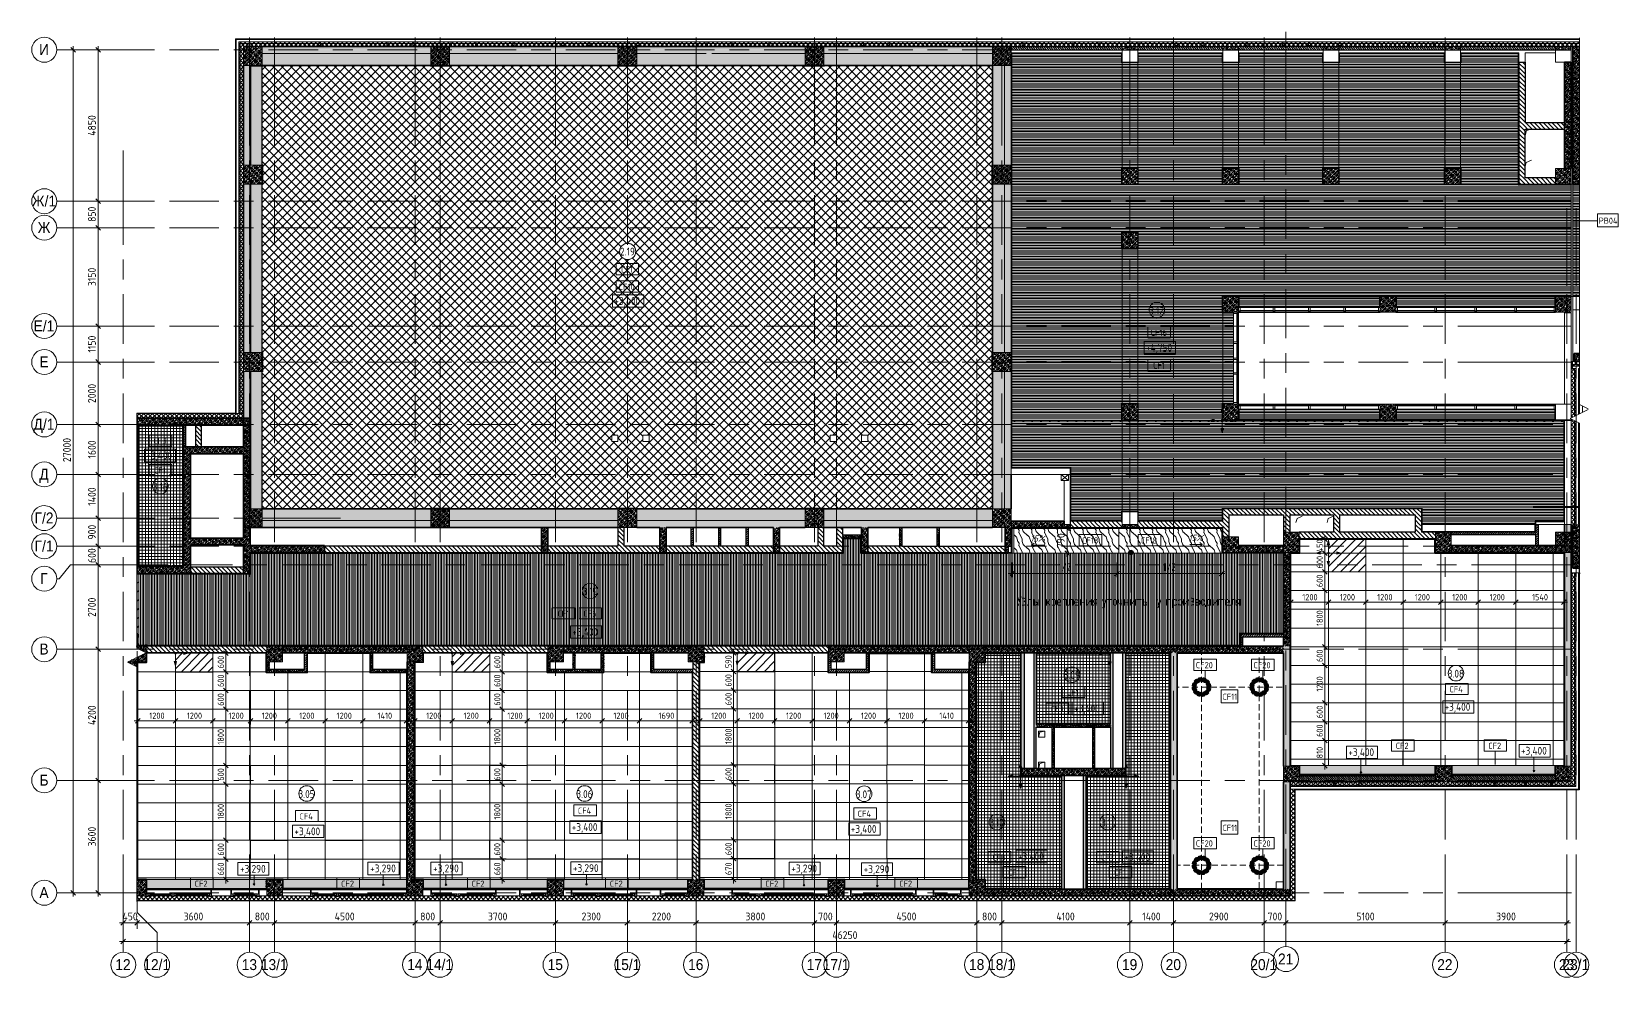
# Model space of a CAD drawing. Header units: millimetres. Extents: x 35378 to 237579, y -8553 to 29000.
# Drawn here: x 35378 to 86207, y -2706 to 27578 of the extents above; entities that cross this region are included whole.
import ezdxf

# ---------------------------------------------------------------- set-up
doc = ezdxf.new("R2010")
doc.units = ezdxf.units.MM
for name, pattern in [('200_ШТРИХ__ш1_п0_6_', [160, 100, -60]), ('ADSK_Штрих_ш2 п1', [300, 200, -100]), ('Осевая', [3175, 635, -476.25, 1587.5, -476.25])]:
    doc.linetypes.add(name, pattern=pattern)
for name, color, linetype, lineweight in [('0-1', 7, 'Continuous', 9), ('A-ANNO-DIMS', 7, 'Continuous', 9), ('A-ANNO-DIMS-100', 7, 'Continuous', 9), ('A-AREA-IDEN', 7, 'Continuous', 9), ('A-CLNG', 7, 'Continuous', 9), ('A-CLNG-IDEN', 7, 'Continuous', 9), ('A-CLNG-PATT', 7, 'Continuous', 9), ('A-DETL', 7, 'Continuous', 9), ('A-DETL-1', 7, 'ADSK_Штрих_ш2 п1', 9), ('A-DETL-GENF', 7, 'Continuous', 9), ('A-DETL-MBND', 7, '200_ШТРИХ__ш1_п0_6_', 9), ('A-DETL-MBND-1', 7, 'Continuous', 9), ('A-FLOR', 7, 'Continuous', 9), ('A-GENM', 7, 'Continuous', 9), ('A-GENM-1', 7, 'Continuous', 25), ('A-GLAZ', 7, 'Continuous', 9), ('A-GLAZ-1', 7, 'Continuous', 13), ('A-GLAZ-CURT', 7, 'Continuous', 9), ('A-GLAZ-CWMG', 7, 'Continuous', 9), ('A-GLAZ-CWMG-1', 7, 'Continuous', 25), ('A-WALL', 7, 'Continuous', 9), ('G-ANNO-DIMS', 7, 'Continuous', 9), ('G-ANNO-TEXT', 7, 'Continuous', 9), ('I-WALL', 7, 'Continuous', 9), ('S-COLS', 7, 'Continuous', 9), ('Оси', 7, 'Continuous', 9), ('Оси-1', 7, 'Continuous', 20), ('Оси-2', 7, 'Осевая', 9)]:
    doc.layers.add(name, color=color, linetype=linetype, lineweight=lineweight)
for name, color, linetype, lineweight, true_color in [('A-DETL-GENF-1', 1, 'Continuous', 9, 0xff0000), ('A-DETL-GENF-2', 7, 'Continuous', 9, 0x004000), ('A-WALL-1', 7, 'Continuous', 35, 0x3c3c3c), ('A-WALL-2', 7, 'Continuous', 13, 0x3c3c3c), ('A-WALL-3', 7, 'Continuous', 25, 0x3c3c3c), ('A-WALL-FNSH-1', 7, 'Continuous', 9, 0x3c3c3c), ('A-WALL-FNSH-2', 7, 'Continuous', 13, 0x3c3c3c), ('G-ANNO-TEXT-1', 7, 'Continuous', 9, 0x3c3c3c)]:
    doc.layers.add(name, color=color, linetype=linetype, lineweight=lineweight, true_color=true_color)
doc.styles.add('Arial', font='arial.ttf', dxfattribs={"width": 0.9, "height": 350})
doc.styles.add('GOST Common', font='GOST_Common.ttf', dxfattribs={"width": 0.9, "height": 250})
doc.styles.add('GOST Common_1', font='GOST_Common.ttf', dxfattribs={"height": 200})
doc.styles.add('GOST Common_2', font='GOST_Common.ttf', dxfattribs={"width": 0.9, "height": 300})
doc.styles.add('GOST Common_3', font='GOST_Common.ttf', dxfattribs={"width": 0.9, "height": 200})
doc.styles.add('ISOCPEUR', font='isocpeur.ttf', dxfattribs={"width": 0.9, "height": 250})
doc.styles.add('ISOCPEUR_1', font='isocpeur.ttf', dxfattribs={"width": 0.9, "height": 200})
doc.styles.add('ISOCPEUR_I', font='isocpeui.ttf', dxfattribs={"height": 200})
doc.dimstyles.new('ISO-2_0_0_9К_Средний_округл2', dxfattribs={"dimscale": 304.8, "dimtxt": 199.196235, "dimasz": 0.492126, "dimexe": 0.393701, "dimexo": 0, "dimgap": 0, "dimtad": 1, "dimdec": 0, "dimrnd": 10, "dimzin": 0, "dimdsep": 46, "dimtxsty": 'ISOCPEUR_1', "dimblk1": 'OBLIQUE', "dimblk2": 'OBLIQUE', "dimsah": 1, "dimcen": 0.09, "dimdle": 0.393701, "dimazin": 0, "dimtfac": 1, "dimtdec": 4, "dimtix": 1, "dimtmove": 0, "dimatfit": 3, "dimfxl": 1, "dimtvp": 1, "dimtolj": 1, "dimtzin": 0, "dimarcsym": 2})
doc.dimstyles.new('ISO-2_0_0_9К_Средний_округл2_1', dxfattribs={"dimscale": 304.8, "dimtxt": 199.196235, "dimasz": 0.492126, "dimexe": 0.393701, "dimexo": 0, "dimgap": 0, "dimtad": 1, "dimdec": 0, "dimrnd": 10, "dimzin": 0, "dimdsep": 46, "dimtxsty": 'ISOCPEUR_1', "dimblk1": 'OBLIQUE', "dimblk2": 'OBLIQUE', "dimsah": 1, "dimcen": 0.09, "dimdle": 0.393701, "dimazin": 0, "dimtfac": 1, "dimtdec": 4, "dimtix": 1, "dimtmove": 1, "dimatfit": 3, "dimfxl": 1, "dimtvp": 1, "dimtolj": 1, "dimtzin": 0, "dimarcsym": 2})
doc.dimstyles.new('ISO-2_5_0_9К_БОЛЬШОЙ', dxfattribs={"dimscale": 304.8, "dimtxt": 248.995294, "dimasz": 0.492126, "dimexe": 0.393701, "dimexo": 0.984252, "dimgap": 0, "dimtad": 1, "dimdec": 0, "dimrnd": 10, "dimzin": 0, "dimdsep": 46, "dimtxsty": 'ISOCPEUR', "dimblk1": 'OBLIQUE', "dimblk2": 'OBLIQUE', "dimsah": 1, "dimcen": 0.09, "dimdle": 0.393701, "dimazin": 0, "dimtfac": 1, "dimtdec": 4, "dimtix": 1, "dimtmove": 0, "dimatfit": 3, "dimfxl": 1, "dimtvp": 1, "dimtolj": 1, "dimtzin": 0, "dimarcsym": 2})
doc.dimstyles.new('ISO-2_5_0_9К_БОЛЬШОЙ_1', dxfattribs={"dimscale": 304.8, "dimtxt": 248.995294, "dimasz": 0.492126, "dimexe": 0.393701, "dimexo": 0.984252, "dimgap": 0, "dimtad": 1, "dimdec": 0, "dimrnd": 10, "dimzin": 0, "dimdsep": 46, "dimtxsty": 'ISOCPEUR', "dimblk1": 'OBLIQUE', "dimblk2": 'OBLIQUE', "dimsah": 1, "dimcen": 0.09, "dimdle": 0.393701, "dimazin": 0, "dimtfac": 1, "dimtdec": 4, "dimtix": 1, "dimtmove": 2, "dimatfit": 3, "dimfxl": 1, "dimtvp": 1, "dimtolj": 1, "dimtzin": 0, "dimarcsym": 2})
pattern_1 = [(45, (0, 0), (-57.02463, 57.02463), []), (45, (57.025, 0), (-57.02463, 57.02463), [100.806, -20.161, 3.353, -16.808])]
pattern_2 = [(45, (0, 0), (-70.71068, 70.71068), []), (135, (0, 0), (-70.71068, -70.71068), [])]
pattern_3 = [(135, (0, 0), (-35.35534, -35.35534), [])]
pattern_4 = [(135, (0, 0), (-70.71068, -70.71068), [])]
pattern_5 = [(135, (0, 0), (-75.43415, -75.43415), [106.68, -17.78, 3.556, -17.78]), (135, (0, 75.39), (-75.43415, -75.43415), []), (50, (0, 0), (127.52922, -11.15758), [13.335, -146.685]), (355, (0, 0), (-24.66966, 133.74002), [10.668, -117.348]), (100.451, (10.63, -0.93), (102.85973, 122.58178), [11.333, -124.663]), (46.184, (0, 35.56), (189.75516, -29.43036), [20.002, -220.027]), (96.636, (15.81, 33.1), (166.1822, 173.1996), [17, -186.995]), (351.184, (0, 35.56), (166.18393, 173.1976), [16.002, -176.022]), (21, (17.78, 26.67), (106.13027, -71.58603), [13.335, -146.685]), (326, (17.78, 26.67), (43.26188, 128.93175), [10.668, -117.348]), (71.451, (26.62, 20.7), (149.39198, 57.34505), [11.333, -124.663]), (37.5, (0, 0), (2.162228, 59.188357), [3.353, -112.573, 3.353, -115.773, -117.793]), (37.5, (0, 0), (2.162228, 59.188357), [-235.052, 3.353, -114.44]), (7.5, (0, 0), (46.773857, 70.12615), [3.353, -64.567, 3.353, -109.906, -44.894]), (7.5, (0, 0), (46.773857, 70.12615), [-181.178, 3.353, -41.542]), (327.5, (-39.65, 0), (94.91367, -4.010093), [3.353, -41.097, 3.353, -135.331, -184.023]), (327.5, (-39.65, 0), (94.91367, -4.010093), [-183.134, 3.353, -180.67]), (317.5, (-57.43, 0), (103.69057, 17.79882), [3.353, -54.432, 3.353, -88.748, -130.683]), (317.5, (-57.43, 0), (103.69057, 17.79882), [-149.885, 3.353, -127.33])]
pattern_6 = [(45, (0, 0), (-35.35534, 35.35534), [])]
pattern_7 = [(0, (0, 0), (121.92, 30.48), [10.058, -81.382, 10.058, -81.382, -487.68]), (0, (0, 0), (121.92, 30.48), [-182.88, 10.058, -172.822, 10.058, -81.382, -213.36]), (0, (0, 0), (121.92, 30.48), [-457.2, 10.058, -50.902, 10.058, -142.342]), (120, (45.72, 15.24), (-87.356454, 90.345817), [10.058, -81.382, 10.058, -81.382, -487.68]), (120, (45.72, 15.24), (-87.356454, 90.345817), [-182.88, 10.058, -172.822, 10.058, -81.382, -213.36]), (120, (45.72, 15.24), (-87.356454, 90.345817), [-457.2, 10.058, -50.902, 10.058, -142.342]), (240, (60.96, 76.2), (-34.563546, -120.825817), [10.058, -81.382, 10.058, -81.382, -487.68]), (240, (60.96, 76.2), (-34.563546, -120.825817), [-182.88, 10.058, -172.822, 10.058, -81.382, -213.36]), (240, (60.96, 76.2), (-34.563546, -120.825817), [-457.2, 10.058, -50.902, 10.058, -142.342])]
pattern_8 = [(180, (75779.226, 21830.566), (-6e-15, -50), [])]
pattern_9 = [(45, (0, 0), (-141.42136, 141.42136), [])]

msp = doc.modelspace()

# ---------------------------------------------------------------- texts
at = {"layer": 'A-AREA-IDEN', "char_height": 250, "attachment_point": 1, "style": 'GOST Common'}
for s, insert, width in [('3.12', (71182.9, 18777.8), 606.076), ('3.16', (39256.9, 13133.2), 606.076), ('3.19', (53023.5, 9774), 606.076), ('3.08', (80743, 7142.9), 663.797), ('3.09', (68437.7, 7094.8), 663.797), ('3.05', (43922.7, 3287.7), 663.797), ('3.06', (52827.3, 3287.7), 663.797), ('3.07', (61779.8, 3278.4), 663.797), ('3.10', (66059.9, 2372.5), 606.076), ('3.11', (69634.7, 2372.5), 548.354)]:
    msp.add_mtext(s, dxfattribs=dict(at, insert=insert, width=width))
at = {"layer": 'A-CLNG-IDEN', "char_height": 200, "attachment_point": 1, "style": 'GOST Common_1'}
for s, insert, width in [('CF1', (54257.2, 20063), 472.996), ('CF10', (54184.7, 19509.7), 649.367), ('CF16', (71227.9, 18042.7), 649.367), ('CF1', (71300.4, 16989.3), 472.996), ('CF3', (39277.2, 14571.5), 521.097), ('CF1', (39297.2, 13627.7), 472.996), ('CF18', (69026.7, 11384), 649.367), ('CF18', (70912.6, 11384), 649.367), ('CF1', (52216.2, 9039), 472.996), ('CF6', (53049, 9039), 529.114), ('CF20', (72673.6, 7390.1), 705.485), ('CF20', (74523.6, 7390.1), 705.485), ('CF4', (80800.1, 6618.2), 553.164), ('CF1', (68547.2, 6521.3), 472.996), ('CF3', (68022.2, 5984.8), 521.097), ('CF2', (79077.6, 4806.8), 529.114), ('CF2', (82042.6, 4806.8), 529.114), ('CF4', (43958.2, 2548), 553.164), ('CF4', (52874.7, 2729.8), 553.164), ('CF4', (61840.3, 2631.1), 553.164), ('CF20', (72673.6, 1680.1), 705.485), ('CF20', (74523.6, 1680.1), 705.485), ('CF3', (66158.5, 1233), 521.097), ('CF3', (69630.5, 1233), 521.097), ('CF1', (66657, 748.6), 472.996), ('CF1', (70056, 748.6), 472.996), ('CF2', (40599.8, 390.7), 529.114), ('CF2', (45291, 390.7), 529.114), ('CF2', (49472.2, 390.7), 529.114), ('CF2', (53899.3, 390.7), 529.114), ('CF2', (58884.7, 390.7), 529.114), ('CF2', (63171, 390.7), 529.114)]:
    msp.add_mtext(s, dxfattribs=dict(at, insert=insert, width=width))
at = {"layer": 'G-ANNO-DIMS', "attachment_point": 1}
for s, insert, char_height, width, line_spacing_factor, style in [('+3,400', (54044.7, 19078.9), 250, 1055.976, 1.022761, 'GOST Common'), ('+4,750', (71079.6, 17586.9), 250, 1055.976, 1.022761, 'GOST Common'), ('+3,400', (39046, 14134.3), 250, 1055.976, 1.022761, 'GOST Common'), ('15%', (67375.4, 11449), 200, 571.276, 1.149209, 'ISOCPEUR_I'), ('15%', (72441.4, 11466.6), 200, 571.276, 1.149209, 'ISOCPEUR_I'), ('+3,400', (52699.9, 8478.7), 250, 1055.976, 1.022761, 'GOST Common'), ('+3,400', (68770, 6028.2), 250, 1055.976, 1.022761, 'GOST Common'), ('+3,400', (80641.6, 6078.6), 250, 1055.976, 1.022761, 'GOST Common'), ('+3,400', (77558.2, 4627.5), 250, 1055.976, 1.022761, 'GOST Common'), ('+3,400', (83090.7, 4674), 250, 1055.976, 1.022761, 'GOST Common'), ('+3,400', (43793, 2092.4), 250, 1055.976, 1.022761, 'GOST Common'), ('+3,400', (52677.5, 2229.6), 250, 1055.976, 1.022761, 'GOST Common'), ('+3,400', (61617, 2168.5), 250, 1055.976, 1.022761, 'GOST Common'), ('+3,400', (66973.4, 1289), 250, 1055.976, 1.022761, 'GOST Common'), ('+3,400', (70382.1, 1269.6), 250, 1055.976, 1.022761, 'GOST Common'), ('+3,290', (42050.8, 891.5), 250, 1028.823, 1.022761, 'GOST Common'), ('+3,290', (46220.1, 904.8), 250, 1028.823, 1.022761, 'GOST Common'), ('+3,290', (48236.3, 905.3), 250, 1028.823, 1.022761, 'GOST Common'), ('+3,290', (52716.4, 915.4), 250, 1028.823, 1.022761, 'GOST Common'), ('+3,290', (59713.5, 905.5), 250, 1028.823, 1.022761, 'GOST Common'), ('+3,290', (62030.5, 882.6), 250, 1028.823, 1.022761, 'GOST Common')]:
    msp.add_mtext(s, dxfattribs=dict(at, insert=insert, char_height=char_height, width=width, line_spacing_factor=line_spacing_factor, style=style))
at = {"layer": 'G-ANNO-TEXT', "attachment_point": 1}
for s, insert, char_height, width, style in [('2.19', (54227.6, 20660.7), 250, 606.076, 'GOST Common'), ('Узлы', (66938.3, 9494.9), 300, 988.481, 'GOST Common_2'), ('\\fGOST Common|b0|i0|c204|p34|;\\W.9; ', (67753.9, 9494.9), 300, 115.443, 'GOST Common_2'), ('крепления', (67849.2, 9494.9), 300, 2092.404, 'GOST Common_2'), ('\\fGOST Common|b0|i0|c204|p34|;\\W.9; ', (69575.6, 9494.9), 300, 115.443, 'GOST Common_2'), ('уточнить', (69670.8, 9494.9), 300, 2005.822, 'GOST Common_2'), ('\\fGOST Common|b0|i0|c204|p34|;\\W.9; ', (71325.8, 9494.9), 300, 115.443, 'GOST Common_2'), ('\\fGOST Common|b0|i0|c204|p34|;\\W.9;у', (71421, 9494.9), 300, 230.886, 'GOST Common_2'), ('\\fGOST Common|b0|i0|c204|p34|;\\W.9; ', (71611.5, 9494.9), 300, 115.443, 'GOST Common_2'), ('производителя', (71706.8, 9494.9), 300, 3080.885, 'GOST Common_2')]:
    msp.add_mtext(s, dxfattribs=dict(at, insert=insert, char_height=char_height, width=width, style=style))
at = {"layer": 'G-ANNO-TEXT-1', "char_height": 200, "attachment_point": 1, "style": 'GOST Common_3'}
for s, insert, width in [('PB04', (85584, 21626.3), 699.873), ('CF11', (73529.3, 6378.3), 533.924), ('CF11', (73529.3, 2178.3), 533.924)]:
    msp.add_mtext(s, dxfattribs=dict(at, insert=insert, width=width))
at = {"layer": 'Оси', "char_height": 350, "attachment_point": 1, "style": 'Arial'}
for s, insert, width in [('\\fArial|b0|i0|c204|p34|;\\W.9;И', (35613.6, 27181), 389.62), ('\\fArial|b0|i0|c204|p34|;\\W.9;Ж', (35381.4, 22331), 497.848), ('/1', (35792.2, 22331), 454.557), ('\\fArial|b0|i0|c204|p34|;\\W.9;Ж', (35569.1, 21481), 497.848), ('\\fArial|b0|i0|c204|p34|;\\W.9;Е', (35438.1, 18331), 360.759), ('/1', (35735.8, 18331), 454.557), ('\\fArial|b0|i0|c204|p34|;\\W.9;Е', (35625.3, 17181), 360.759), ('\\fArial|b0|i0|c204|p34|;\\W.9;Д', (35435, 15181), 367.975), ('/1', (35738.6, 15181), 454.557), ('\\fArial|b0|i0|c204|p34|;\\W.9;Д', (35622.6, 13581), 367.975), ('/2', (35708.7, 12181), 454.557), ('\\fArial|b0|i0|c204|p34|;\\W.9;Г', (35464.7, 12181), 295.823), ('\\fArial|b0|i0|c204|p34|;\\W.9;Г', (35464.7, 11281), 295.823), ('/1', (35708.7, 11281), 454.557), ('\\fArial|b0|i0|c204|p34|;\\W.9;Г', (35652.3, 10240), 295.823), ('\\fArial|b0|i0|c204|p34|;\\W.9;В', (35625.3, 7981), 360.759), ('\\fArial|b0|i0|c204|p34|;\\W.9;Б', (35628.5, 3781), 353.544), ('\\fArial|b0|i0|c204|p34|;\\W.9;А', (35625.3, 181), 360.759), ('21', (75307.4, -1945.6), 606.076), ('12', (38057.4, -2125.6), 606.076), ('12/1', (38954.7, -2125.6), 1060.633), ('13', (42107.4, -2125.6), 606.076), ('13/1', (42719.7, -2125.6), 1060.633), ('14', (47407.4, -2125.6), 606.076), ('14/1', (48019.7, -2125.6), 1060.633), ('15', (51907.4, -2125.6), 606.076), ('15/1', (54019.7, -2125.6), 1060.633), ('16', (56407.4, -2125.6), 606.076), ('17', (60207.4, -2125.6), 606.076), ('17/1', (60719.7, -2125.6), 1060.633), ('18', (65407.4, -2125.6), 606.076), ('18/1', (66019.7, -2125.6), 1060.633), ('19', (70307.4, -2125.6), 606.076), ('20', (71707.4, -2125.6), 606.076), ('20/1', (74419.7, -2125.6), 1060.633), ('22', (80407.4, -2125.6), 606.076), ('23', (84307.4, -2125.6), 606.076), ('23/1', (84419.7, -2125.6), 1060.633)]:
    msp.add_mtext(s, dxfattribs=dict(at, insert=insert, width=width))

# ---------------------------------------------------------------- blocks, each defined once
blk = doc.blocks.new('BSC_Колонна _Прямоугольная - 500х500-23286270-План потолков с обозначением видов отделки и геометрии 1 этажа в осях 12-23')
at = {"layer": 'S-COLS'}
h = blk.add_hatch(dxfattribs=at)
h.set_pattern_fill('FP_1', color=256, style=0, pattern_type=2)
h.set_pattern_definition([(45, (-38790, -7650), (-57.02463, 57.02463), []), (45, (-38732.975, -7650), (-57.02463, 57.02463), [100.806, -20.161, 3.353, -16.808])])
h.paths.add_polyline_path([(-250, -250), (250, -250), (250, 38), (-250, -212)])
h.paths.add_polyline_path([(250, 40), (250, 237), (237, 234), (237, 250), (-47, 250), (-47, 189), (221, 55)])
for p, q in [((237, 250), (-47, 250)), ((250, 40), (250, 237)), ((250, -250), (250, 38)), ((-250, -212), (-250, -250)), ((-250, -250), (250, -250))]:
    blk.add_line(p, q, dxfattribs=at)
blk = doc.blocks.new('BSC_Колонна _Прямоугольная - 500х500-V1-План потолков с обозначением видов отделки и геометрии 1 этажа в осях 12-23')
at = {"layer": 'S-COLS'}
h = blk.add_hatch(dxfattribs=at)
h.set_pattern_fill('FP_2', color=256, style=0, pattern_type=2)
h.set_pattern_definition([(45, (-43160, -7650), (-57.02463, 57.02463), []), (45, (-43102.975, -7650), (-57.02463, 57.02463), [100.806, -20.161, 3.353, -16.808])])
h.paths.add_polyline_path([(-250, -250), (250, -250), (250, 250), (-250, 250)])
for p, q in [((250, 250), (-250, 250)), ((-250, 250), (-250, -250)), ((250, -250), (250, 250)), ((-250, -250), (250, -250))]:
    blk.add_line(p, q, dxfattribs=at)
blk = doc.blocks.new('BSC_Колонна _Прямоугольная - 500х500-V2-План потолков с обозначением видов отделки и геометрии 1 этажа в осях 12-23')
at = {"layer": 'S-COLS'}
h = blk.add_hatch(dxfattribs=at)
h.set_pattern_fill('FP_3', color=256, style=0, pattern_type=2)
h.set_pattern_definition([(45, (-47660, -7650), (-57.02463, 57.02463), []), (45, (-47602.975, -7650), (-57.02463, 57.02463), [100.806, -20.161, 3.353, -16.808])])
h.paths.add_polyline_path([(-250, -250), (250, -250), (250, 250), (-250, 250), (-250, 55)])
for p, q in [((250, 250), (-250, 250)), ((-250, 250), (-250, -250)), ((250, -250), (250, 250)), ((-250, -250), (250, -250))]:
    blk.add_line(p, q, dxfattribs=at)
blk = doc.blocks.new('BSC_Колонна _Прямоугольная - 500х500-V3-План потолков с обозначением видов отделки и геометрии 1 этажа в осях 12-23')
at = {"layer": 'S-COLS'}
h = blk.add_hatch(dxfattribs=at)
h.set_pattern_fill('FP_4', color=256, style=0, pattern_type=2)
h.set_pattern_definition([(45, (-52160, -7650), (-57.02463, 57.02463), []), (45, (-52102.975, -7650), (-57.02463, 57.02463), [100.806, -20.161, 3.353, -16.808])])
h.paths.add_polyline_path([(-250, -250), (250, -250), (250, 250), (-250, 250)])
for p, q in [((250, 250), (-250, 250)), ((-250, 250), (-250, -250)), ((250, -250), (250, 250)), ((-250, -250), (250, -250))]:
    blk.add_line(p, q, dxfattribs=at)
blk = doc.blocks.new('BSC_Колонна _Прямоугольная - 500х500-V4-План потолков с обозначением видов отделки и геометрии 1 этажа в осях 12-23')
at = {"layer": 'S-COLS'}
h = blk.add_hatch(dxfattribs=at)
h.set_pattern_fill('FP_5', color=256, style=0, pattern_type=2)
h.set_pattern_definition([(45, (-61160, -7650), (-57.02463, 57.02463), []), (45, (-61102.975, -7650), (-57.02463, 57.02463), [100.806, -20.161, 3.353, -16.808])])
h.paths.add_polyline_path([(-250, -250), (250, -250), (250, 250), (-250, 250)])
for p, q in [((250, 250), (-250, 250)), ((-250, 250), (-250, -250)), ((250, -250), (250, 250)), ((-250, -250), (250, -250))]:
    blk.add_line(p, q, dxfattribs=at)
blk = doc.blocks.new('BSC_Колонна _Прямоугольная - 500х500-V5-План потолков с обозначением видов отделки и геометрии 1 этажа в осях 12-23')
at = {"layer": 'S-COLS'}
h = blk.add_hatch(dxfattribs=at)
h.set_pattern_fill('FP_6', color=256, style=0, pattern_type=2)
h.set_pattern_definition([(45, (-38790, -150), (-57.02463, 57.02463), []), (45, (-38732.975, -150), (-57.02463, 57.02463), [100.806, -20.161, 3.353, -16.808])])
h.paths.add_polyline_path([(-47, -250), (250, -250), (250, 250), (-47, 250)])
for p, q in [((250, 250), (-47, 250)), ((250, -250), (250, 250)), ((-47, -250), (250, -250))]:
    blk.add_line(p, q, dxfattribs=at)
blk = doc.blocks.new('BSC_Колонна _Прямоугольная - 500х500-V6-План потолков с обозначением видов отделки и геометрии 1 этажа в осях 12-23')
at = {"layer": 'S-COLS'}
h = blk.add_hatch(dxfattribs=at)
h.set_pattern_fill('FP_7', color=256, style=0, pattern_type=2)
h.set_pattern_definition([(45, (-43160, -150), (-57.02463, 57.02463), []), (45, (-43102.975, -150), (-57.02463, 57.02463), [100.806, -20.161, 3.353, -16.808])])
h.paths.add_polyline_path([(-250, -250), (250, -250), (250, 250), (-250, 250)])
for p, q in [((250, 250), (-250, 250)), ((-250, 250), (-250, -250)), ((250, -250), (250, 250)), ((-250, -250), (250, -250))]:
    blk.add_line(p, q, dxfattribs=at)
blk = doc.blocks.new('BSC_Колонна _Прямоугольная - 500х500-V7-План потолков с обозначением видов отделки и геометрии 1 этажа в осях 12-23')
at = {"layer": 'S-COLS'}
h = blk.add_hatch(dxfattribs=at)
h.set_pattern_fill('FP_8', color=256, style=0, pattern_type=2)
h.set_pattern_definition([(45, (-47660, -150), (-57.02463, 57.02463), []), (45, (-47602.975, -150), (-57.02463, 57.02463), [100.806, -20.161, 3.353, -16.808])])
h.paths.add_polyline_path([(-250, -250), (250, -250), (250, 250), (-250, 250)])
for p, q in [((250, 250), (-250, 250)), ((-250, 250), (-250, -250)), ((250, -250), (250, 250)), ((-250, -250), (250, -250))]:
    blk.add_line(p, q, dxfattribs=at)
blk = doc.blocks.new('BSC_Колонна _Прямоугольная - 500х500-V8-План потолков с обозначением видов отделки и геометрии 1 этажа в осях 12-23')
at = {"layer": 'S-COLS'}
h = blk.add_hatch(dxfattribs=at)
h.set_pattern_fill('FP_9', color=256, style=0, pattern_type=2)
h.set_pattern_definition([(45, (-52160, -150), (-57.02463, 57.02463), []), (45, (-52102.975, -150), (-57.02463, 57.02463), [100.806, -20.161, 3.353, -16.808])])
h.paths.add_polyline_path([(-250, -250), (250, -250), (250, 250), (-250, 250)])
for p, q in [((250, 250), (-250, 250)), ((-250, 250), (-250, -250)), ((250, -250), (250, 250)), ((-250, -250), (250, -250))]:
    blk.add_line(p, q, dxfattribs=at)
blk = doc.blocks.new('BSC_Колонна _Прямоугольная - 500х500-V9-План потолков с обозначением видов отделки и геометрии 1 этажа в осях 12-23')
at = {"layer": 'S-COLS'}
h = blk.add_hatch(dxfattribs=at)
h.set_pattern_fill('FP_10', color=256, style=0, pattern_type=2)
h.set_pattern_definition([(45, (-61160, -150), (-57.02463, 57.02463), []), (45, (-61102.975, -150), (-57.02463, 57.02463), [100.806, -20.161, 3.353, -16.808])])
h.paths.add_polyline_path([(-250, -250), (250, -250), (250, 250), (-250, 250)])
for p, q in [((250, 250), (-250, 250)), ((-250, 250), (-250, -250)), ((250, -250), (250, 250)), ((-250, -250), (250, -250))]:
    blk.add_line(p, q, dxfattribs=at)
blk = doc.blocks.new('BSC_Колонна _Прямоугольная - 500х500-V10-План потолков с обозначением видов отделки и геометрии 1 этажа в осях 12-23')
at = {"layer": 'S-COLS'}
h = blk.add_hatch(dxfattribs=at)
h.set_pattern_fill('FP_11', color=256, style=0, pattern_type=2)
h.set_pattern_definition([(45, (-65660, -150), (-57.02463, 57.02463), []), (45, (-65602.975, -150), (-57.02463, 57.02463), [100.806, -20.161, 3.353, -16.808])])
h.paths.add_polyline_path([(-250, -250), (250, -250), (250, 250), (-250, 250)])
for p, q in [((250, 250), (-250, 250)), ((-250, 250), (-250, -250)), ((250, -250), (250, 250)), ((-250, -250), (250, -250))]:
    blk.add_line(p, q, dxfattribs=at)
blk = doc.blocks.new('BSC_Колонна _Прямоугольная - 500х500-V11-План потолков с обозначением видов отделки и геометрии 1 этажа в осях 12-23')
at = {"layer": 'S-COLS'}
h = blk.add_hatch(dxfattribs=at)
h.set_pattern_fill('FP_12', color=256, style=0, pattern_type=2)
h.set_pattern_definition([(45, (-75730, -3800), (-57.02463, 57.02463), []), (45, (-75672.975, -3800), (-57.02463, 57.02463), [100.806, -20.161, 3.353, -16.808])])
h.paths.add_polyline_path([(-250, -250), (250, -250), (250, 250), (-250, 250), (-250, -229)])
for p, q in [((250, 250), (-250, 250)), ((-250, 250), (-250, -250)), ((250, -250), (250, 250)), ((-250, -250), (250, -250))]:
    blk.add_line(p, q, dxfattribs=at)
blk = doc.blocks.new('BSC_Колонна _Прямоугольная - 500х500-V12-План потолков с обозначением видов отделки и геометрии 1 этажа в осях 12-23')
at = {"layer": 'S-COLS'}
h = blk.add_hatch(dxfattribs=at)
h.set_pattern_fill('FP_13', color=256, style=0, pattern_type=2)
h.set_pattern_definition([(45, (-80600, -3800), (-57.02463, 57.02463), []), (45, (-80542.975, -3800), (-57.02463, 57.02463), [100.806, -20.161, 3.353, -16.808])])
h.paths.add_polyline_path([(-250, -250), (250, -250), (250, 250), (-250, 250)])
for p, q in [((250, 250), (-250, 250)), ((-250, 250), (-250, -250)), ((250, -250), (250, 250)), ((-250, -250), (250, -250))]:
    blk.add_line(p, q, dxfattribs=at)
blk = doc.blocks.new('BSC_Колонна _Прямоугольная - 500х500-V13-План потолков с обозначением видов отделки и геометрии 1 этажа в осях 12-23')
at = {"layer": 'S-COLS'}
h = blk.add_hatch(dxfattribs=at)
h.set_pattern_fill('FP_14', color=256, style=0, pattern_type=2)
h.set_pattern_definition([(45, (-65660, -7650), (-57.02463, 57.02463), []), (45, (-65602.975, -7650), (-57.02463, 57.02463), [100.806, -20.161, 3.353, -16.808])])
h.paths.add_polyline_path([(-250, -250), (250, -250), (250, 250), (-250, 250), (-250, 55)])
for p, q in [((250, 250), (-250, 250)), ((-250, 250), (-250, -250)), ((250, -250), (250, 250)), ((-250, -250), (250, -250))]:
    blk.add_line(p, q, dxfattribs=at)
blk = doc.blocks.new('BSC_Колонна _Прямоугольная - 600х600-23205240-План потолков с обозначением видов отделки и геометрии 1 этажа в осях 12-23')
at = {"layer": 'S-COLS'}
h = blk.add_hatch(dxfattribs=at)
h.set_pattern_fill('FP_15', color=256, style=0, pattern_type=2)
h.set_pattern_definition([(45, (-66460, -12000), (-57.02463, 57.02463), []), (45, (-66402.975, -12000), (-57.02463, 57.02463), [100.806, -20.161, 3.353, -16.808])])
h.paths.add_polyline_path([(-300, -300), (209, -300), (209, -256), (300, -256), (300, 300), (-300, 300), (-300, -256)])
for p, q in [((300, 300), (-300, 300)), ((-300, 300), (-300, -300)), ((300, -100), (300, 300)), ((-300, -300), (209, -300)), ((300, -256), (300, -200))]:
    blk.add_line(p, q, dxfattribs=at)
blk = doc.blocks.new('BSC_Колонна _Прямоугольная - 600х600-V14-План потолков с обозначением видов отделки и геометрии 1 этажа в осях 12-23')
at = {"layer": 'S-COLS'}
h = blk.add_hatch(dxfattribs=at)
h.set_pattern_fill('FP_16', color=256, style=0, pattern_type=2)
h.set_pattern_definition([(45, (-66460, -17000), (-57.02463, 57.02463), []), (45, (-66402.975, -17000), (-57.02463, 57.02463), [100.806, -20.161, 3.353, -16.808])])
h.paths.add_polyline_path([(-300, -300), (300, -300), (300, 300), (-300, 300)])
for p, q in [((300, 300), (-300, 300)), ((-300, 300), (-300, -300)), ((-300, -300), (300, -300))]:
    blk.add_line(p, q, dxfattribs=at)
blk = doc.blocks.new('BSC_Колонна _Прямоугольная - 500х500-23287078-План потолков с обозначением видов отделки и геометрии 1 этажа в осях 12-23')
at = {"layer": 'S-COLS'}
h = blk.add_hatch(dxfattribs=at)
h.set_pattern_fill('FP_18', color=256, style=0, pattern_type=2)
h.set_pattern_definition([(45, (-84450, -22950), (-57.02463, 57.02463), []), (45, (-84392.975, -22950), (-57.02463, 57.02463), [100.806, -20.161, 3.353, -16.808])])
h.paths.add_polyline_path([(-250, -250), (250, -250), (250, 250), (-250, 250)])
for p, q in [((250, 250), (-250, 250)), ((-250, 250), (-250, -250)), ((250, -250), (250, 250)), ((-250, -250), (250, -250))]:
    blk.add_line(p, q, dxfattribs=at)
blk = doc.blocks.new('BSC_Колонна _Прямоугольная - 600х600-23205375-План потолков с обозначением видов отделки и геометрии 1 этажа в осях 12-23')
at = {"layer": 'S-COLS'}
h = blk.add_hatch(dxfattribs=at)
h.set_pattern_fill('FP_22', color=256, style=0, pattern_type=2)
h.set_pattern_definition([(45, (-54460, -12000), (-57.02463, 57.02463), []), (45, (-54402.975, -12000), (-57.02463, 57.02463), [100.806, -20.161, 3.353, -16.808])])
h.paths.add_polyline_path([(-300, -300), (300, -300), (300, 300), (-300, 300)])
for p, q in [((300, 300), (-300, 300)), ((-300, 300), (-300, -300)), ((300, -300), (300, 300)), ((-300, -300), (300, -300))]:
    blk.add_line(p, q, dxfattribs=at)
blk = doc.blocks.new('BSC_Колонна _Прямоугольная - 600х600-V15-План потолков с обозначением видов отделки и геометрии 1 этажа в осях 12-23')
at = {"layer": 'S-COLS'}
h = blk.add_hatch(dxfattribs=at)
h.set_pattern_fill('FP_23', color=256, style=0, pattern_type=2)
h.set_pattern_definition([(45, (-42460, -26800), (-57.02463, 57.02463), []), (45, (-42402.975, -26800), (-57.02463, 57.02463), [100.806, -20.161, 3.353, -16.808])])
h.paths.add_polyline_path([(-300, -300), (300, -300), (300, 300), (-300, 300)])
for p, q in [((300, 300), (-300, 300)), ((-300, 300), (-300, -300)), ((300, -300), (300, 300)), ((-300, -300), (300, -300))]:
    blk.add_line(p, q, dxfattribs=at)
blk = doc.blocks.new('BSC_Колонна _Прямоугольная - 500х500-V16-План потолков с обозначением видов отделки и геометрии 1 этажа в осях 12-23')
at = {"layer": 'S-COLS'}
h = blk.add_hatch(dxfattribs=at)
h.set_pattern_fill('FP_25', color=256, style=0, pattern_type=2)
h.set_pattern_definition([(45, (-56660, -150), (-57.02463, 57.02463), []), (45, (-56602.975, -150), (-57.02463, 57.02463), [100.806, -20.161, 3.353, -16.808])])
h.paths.add_polyline_path([(-250, -250), (250, -250), (250, 250), (-250, 250)])
for p, q in [((250, 250), (-250, 250)), ((-250, 250), (-250, -250)), ((250, -250), (250, 250)), ((-250, -250), (250, -250))]:
    blk.add_line(p, q, dxfattribs=at)
blk = doc.blocks.new('BSC_Колонна _Прямоугольная - 500х500-V17-План потолков с обозначением видов отделки и геометрии 1 этажа в осях 12-23')
at = {"layer": 'S-COLS'}
h = blk.add_hatch(dxfattribs=at)
h.set_pattern_fill('FP_26', color=256, style=0, pattern_type=2)
h.set_pattern_definition([(45, (-56660, -7650), (-57.02463, 57.02463), []), (45, (-56602.975, -7650), (-57.02463, 57.02463), [100.806, -20.161, 3.353, -16.808])])
h.paths.add_polyline_path([(-250, -250), (250, -250), (250, 250), (-250, 250), (-250, 55)])
for p, q in [((250, 250), (-250, 250)), ((-250, 250), (-250, -250)), ((250, -250), (250, 250)), ((-250, -250), (250, -250))]:
    blk.add_line(p, q, dxfattribs=at)
blk = doc.blocks.new('BSC_Колонна _Прямоугольная - 600х600-V18-План потолков с обозначением видов отделки и геометрии 1 этажа в осях 12-23')
at = {"layer": 'S-COLS'}
h = blk.add_hatch(dxfattribs=at)
h.set_pattern_fill('FP_27', color=256, style=0, pattern_type=2)
h.set_pattern_definition([(45, (-42460, -17000), (-57.02463, 57.02463), []), (45, (-42402.975, -17000), (-57.02463, 57.02463), [100.806, -20.161, 3.353, -16.808])])
h.paths.add_polyline_path([(-300, -300), (291, -300), (291, 300), (-300, 300), (-300, 7)])
for p, q in [((291, 300), (-300, 300)), ((-300, 300), (-300, -300)), ((-300, -300), (291, -300))]:
    blk.add_line(p, q, dxfattribs=at)
blk = doc.blocks.new('BSC_Колонна _Прямоугольная - 600х600-V19-План потолков с обозначением видов отделки и геометрии 1 этажа в осях 12-23')
at = {"layer": 'S-COLS'}
h = blk.add_hatch(dxfattribs=at)
h.set_pattern_fill('FP_28', color=256, style=0, pattern_type=2)
h.set_pattern_definition([(45, (-42460, -23000), (-57.02463, 57.02463), []), (45, (-42402.975, -23000), (-57.02463, 57.02463), [100.806, -20.161, 3.353, -16.808])])
h.paths.add_polyline_path([(-300, -300), (291, -300), (291, 300), (-300, 300)])
for p, q in [((291, 300), (-300, 300)), ((-300, 300), (-300, -300)), ((-300, -300), (291, -300))]:
    blk.add_line(p, q, dxfattribs=at)
blk = doc.blocks.new('BSC_Колонна _Прямоугольная - 600х600-V20-План потолков с обозначением видов отделки и геометрии 1 этажа в осях 12-23')
at = {"layer": 'S-COLS'}
h = blk.add_hatch(dxfattribs=at)
h.set_pattern_fill('FP_29', color=256, style=0, pattern_type=2)
h.set_pattern_definition([(45, (-60460, -12000), (-57.02463, 57.02463), []), (45, (-60402.975, -12000), (-57.02463, 57.02463), [100.806, -20.161, 3.353, -16.808])])
h.paths.add_polyline_path([(-173, -300), (300, -300), (300, 300), (-300, 300), (-300, -300)])
for p, q in [((300, 300), (-300, 300)), ((-300, 300), (-300, -300)), ((300, -300), (300, 300)), ((-300, -300), (300, -300))]:
    blk.add_line(p, q, dxfattribs=at)
blk = doc.blocks.new('120_Окно_СКБ_2Ст - 120_Окно_СКБ_2Ст 3100х2500 _мал_створка слева_ 2-22446355-План потолков с обозначением видов отделки и геометрии 1 этажа в осях 12-23')
at = {"layer": 'A-GLAZ'}
for p, q in [((-1530, -127), (-1500, -127)), ((-1430, -107), (600, -107)), ((600, -117), (-1430, -117)), ((670, -127), (700, -127)), ((770, -107), (1430, -107)), ((1430, -117), (770, -117)), ((1500, -127), (1530, -127))]:
    blk.add_line(p, q, dxfattribs=at)
at = {"layer": 'A-GLAZ-1'}
for p, q in [((-1550, -127), (-1550, -57)), ((-1550, -57), (-1480, -57)), ((-1480, -127), (-1550, -127)), ((-1480, -127), (-1500, -127)), ((-1500, -127), (-1500, -137)), ((-1500, -137), (670, -137)), ((670, -137), (-1500, -137)), ((-1480, -57), (-1480, -127)), ((650, -87), (-1480, -87)), ((-1480, -87), (-1480, -127)), ((-1430, -137), (-1430, -87)), ((600, -137), (600, -87)), ((650, -127), (650, -57)), ((650, -57), (720, -57)), ((650, -127), (650, -87)), ((720, -127), (650, -127)), ((670, -127), (650, -127)), ((670, -137), (670, -127)), ((720, -127), (700, -127)), ((700, -127), (700, -137)), ((700, -137), (1500, -137)), ((1500, -137), (700, -137)), ((720, -57), (720, -127)), ((1480, -87), (720, -87)), ((720, -87), (720, -127)), ((770, -137), (770, -87)), ((1430, -137), (1430, -87)), ((1480, -127), (1480, -57)), ((1480, -57), (1550, -57)), ((1480, -127), (1480, -87)), ((1550, -127), (1480, -127)), ((1500, -127), (1480, -127)), ((1500, -137), (1500, -127)), ((1550, -57), (1550, -127))]:
    blk.add_line(p, q, dxfattribs=at)
blk = doc.blocks.new('120_Окно_СКБ_1Ст - 120_Окно_СКБ_1Ст 900х2500_h_-22445987-План потолков с обозначением видов отделки и геометрии 1 этажа в осях 12-23')
at = {"layer": 'A-GLAZ'}
for p, q in [((-430, -127), (-400, -127)), ((-330, -107), (330, -107)), ((330, -117), (-330, -117)), ((400, -127), (430, -127))]:
    blk.add_line(p, q, dxfattribs=at)
at = {"layer": 'A-GLAZ-1'}
for p, q in [((-450, -127), (-450, -57)), ((-450, -57), (-380, -57)), ((-380, -127), (-450, -127)), ((-380, -127), (-400, -127)), ((-400, -127), (-400, -137)), ((-400, -137), (400, -137)), ((400, -137), (-400, -137)), ((-380, -57), (-380, -127)), ((380, -87), (-380, -87)), ((-380, -87), (-380, -127)), ((-330, -137), (-330, -87)), ((330, -137), (330, -87)), ((380, -127), (380, -57)), ((380, -57), (450, -57)), ((380, -127), (380, -87)), ((450, -127), (380, -127)), ((400, -127), (380, -127)), ((400, -137), (400, -127)), ((450, -57), (450, -127))]:
    blk.add_line(p, q, dxfattribs=at)
blk = doc.blocks.new('120_Окно_СКБ_1Ст - 120_Окно_СКБ_1Ст 900х2500_h_-V21-План потолков с обозначением видов отделки и геометрии 1 этажа в осях 12-23')
at = {"layer": 'A-GLAZ-1'}
for p, q in [((-450, -127), (-450, -57)), ((-450, -57), (-380, -57)), ((-380, -127), (-450, -127)), ((-380, -57), (-380, -127)), ((380, -127), (380, -57)), ((380, -57), (450, -57)), ((450, -127), (380, -127)), ((450, -57), (450, -127))]:
    blk.add_line(p, q, dxfattribs=at)
blk = doc.blocks.new('120_Окно_СКБ_2Ст - 120_Окно_СКБ_2Ст 2100х2400 _мал створка справа_-22446225-План потолков с обозначением видов отделки и геометрии 1 этажа в осях 12-23')
at = {"layer": 'A-GLAZ'}
for p, q in [((-1030, -127), (-1000, -127)), ((-930, -107), (100, -107)), ((100, -117), (-930, -117)), ((170, -127), (200, -127)), ((270, -107), (930, -107)), ((930, -117), (270, -117)), ((1000, -127), (1030, -127))]:
    blk.add_line(p, q, dxfattribs=at)
at = {"layer": 'A-GLAZ-1'}
for p, q in [((-1050, -127), (-1050, -57)), ((-1050, -57), (-980, -57)), ((-980, -127), (-1050, -127)), ((-980, -127), (-1000, -127)), ((-1000, -127), (-1000, -137)), ((-1000, -137), (170, -137)), ((170, -137), (-1000, -137)), ((-980, -57), (-980, -127)), ((150, -87), (-980, -87)), ((-980, -87), (-980, -127)), ((-930, -137), (-930, -87)), ((100, -137), (100, -87)), ((150, -127), (150, -57)), ((150, -57), (220, -57)), ((150, -127), (150, -87)), ((220, -127), (150, -127)), ((170, -127), (150, -127)), ((170, -137), (170, -127)), ((220, -127), (200, -127)), ((200, -127), (200, -137)), ((200, -137), (1000, -137)), ((1000, -137), (200, -137)), ((220, -57), (220, -127)), ((980, -87), (220, -87)), ((220, -87), (220, -127)), ((270, -137), (270, -87)), ((930, -137), (930, -87)), ((980, -127), (980, -57)), ((980, -57), (1050, -57)), ((980, -127), (980, -87)), ((1050, -127), (980, -127)), ((1000, -127), (980, -127)), ((1000, -137), (1000, -127)), ((1050, -57), (1050, -127))]:
    blk.add_line(p, q, dxfattribs=at)
blk = doc.blocks.new('120_Окно_СКБ_1Ст - 120_Окно_СКБ_1Ст 900х2500_h_-20664874-План потолков с обозначением видов отделки и геометрии 1 этажа в осях 12-23')
at = {"layer": 'A-GLAZ'}
for p, q in [((-430, -127), (-400, -127)), ((-330, -107), (330, -107)), ((330, -117), (-330, -117)), ((400, -127), (430, -127))]:
    blk.add_line(p, q, dxfattribs=at)
at = {"layer": 'A-GLAZ-1'}
for p, q in [((-450, -127), (-450, -57)), ((-450, -57), (-380, -57)), ((-380, -127), (-450, -127)), ((-380, -127), (-400, -127)), ((-400, -127), (-400, -137)), ((-400, -137), (400, -137)), ((400, -137), (-400, -137)), ((-380, -57), (-380, -127)), ((380, -87), (-380, -87)), ((-380, -87), (-380, -127)), ((-330, -137), (-330, -87)), ((330, -137), (330, -87)), ((380, -127), (380, -57)), ((380, -57), (450, -57)), ((380, -127), (380, -87)), ((450, -127), (380, -127)), ((400, -127), (380, -127)), ((400, -137), (400, -127)), ((450, -57), (450, -127))]:
    blk.add_line(p, q, dxfattribs=at)
blk = doc.blocks.new('BSC_Колонна _Прямоугольная - 500х500-V22-План потолков с обозначением видов отделки и геометрии 1 этажа в осях 12-23')
at = {"layer": 'S-COLS'}
h = blk.add_hatch(dxfattribs=at)
h.set_pattern_fill('FP_30', color=256, style=0, pattern_type=2)
h.set_pattern_definition([(45, (-77000, -22950), (-57.02463, 57.02463), []), (45, (-76942.975, -22950), (-57.02463, 57.02463), [100.806, -20.161, 3.353, -16.808])])
h.paths.add_polyline_path([(-250, -250), (250, -250), (250, 250), (-250, 250)])
for p, q in [((250, 250), (-250, 250)), ((-250, 250), (-250, -250)), ((250, -250), (250, 250)), ((-250, -250), (250, -250))]:
    blk.add_line(p, q, dxfattribs=at)
blk = doc.blocks.new('BSC_Колонна _Прямоугольная - 500х500-V23-План потолков с обозначением видов отделки и геометрии 1 этажа в осях 12-23')
at = {"layer": 'S-COLS'}
h = blk.add_hatch(dxfattribs=at)
h.set_pattern_fill('FP_31', color=256, style=0, pattern_type=2)
h.set_pattern_definition([(45, (-73790, -22950), (-57.02463, 57.02463), []), (45, (-73732.975, -22950), (-57.02463, 57.02463), [100.806, -20.161, 3.353, -16.808])])
h.paths.add_polyline_path([(-250, -250), (250, -250), (250, 250), (-250, 250)])
for p, q in [((250, 250), (-250, 250)), ((-250, 250), (-250, -250)), ((250, -250), (250, 250)), ((-250, -250), (250, -250))]:
    blk.add_line(p, q, dxfattribs=at)
blk = doc.blocks.new('BSC_Колонна _Прямоугольная - 500х500-V24-План потолков с обозначением видов отделки и геометрии 1 этажа в осях 12-23')
at = {"layer": 'S-COLS'}
h = blk.add_hatch(dxfattribs=at)
h.set_pattern_fill('FP_32', color=256, style=0, pattern_type=2)
h.set_pattern_definition([(45, (-70560, -22950), (-57.02463, 57.02463), []), (45, (-70502.975, -22950), (-57.02463, 57.02463), [100.806, -20.161, 3.353, -16.808])])
h.paths.add_polyline_path([(-250, -250), (250, -250), (250, 250), (-250, 250)])
for p, q in [((250, 250), (-250, 250)), ((-250, 250), (-250, -250)), ((250, -250), (250, 250)), ((-250, -250), (250, -250))]:
    blk.add_line(p, q, dxfattribs=at)
blk = doc.blocks.new('120_Окно_СКБ_2Ст - 120_Окно_СКБ_2Ст 3100х2500 _мал_створка слева_ 2-19089248-План потолков с обозначением видов отделки и геометрии 1 этажа в осях 12-23')
at = {"layer": 'A-GLAZ-1'}
for p, q in [((-1550, -75), (-1550, -5)), ((-1550, -5), (-1480, -5)), ((-1480, -75), (-1550, -75)), ((-1480, -5), (-1480, -75)), ((650, -75), (650, -5)), ((650, -5), (720, -5)), ((720, -75), (650, -75)), ((720, -5), (720, -75)), ((1480, -75), (1480, -5)), ((1480, -5), (1550, -5)), ((1550, -75), (1480, -75)), ((1550, -5), (1550, -75))]:
    blk.add_line(p, q, dxfattribs=at)
blk = doc.blocks.new('120_Окно_СКБ_2Ст - 120_Окно_СКБ_2Ст 2100х2400 _мал створка справа_-19092174-План потолков с обозначением видов отделки и геометрии 1 этажа в осях 12-23')
at = {"layer": 'A-GLAZ-1'}
for p, q in [((-1050, -75), (-1050, -5)), ((-1050, -5), (-980, -5)), ((-980, -75), (-1050, -75)), ((-980, -5), (-980, -75)), ((150, -75), (150, -5)), ((150, -5), (220, -5)), ((220, -75), (150, -75)), ((220, -5), (220, -75)), ((980, -75), (980, -5)), ((980, -5), (1050, -5)), ((1050, -75), (980, -75)), ((1050, -5), (1050, -75))]:
    blk.add_line(p, q, dxfattribs=at)
blk = doc.blocks.new('120_Окно_СКБ_2Ст - 120_Окно_СКБ_2Ст 2500х2500 _мал створка справа_-23206729-План потолков с обозначением видов отделки и геометрии 1 этажа в осях 12-23')
at = {"layer": 'A-GLAZ-1'}
for p, q in [((-1250, -75), (-1250, -5)), ((-1250, -5), (-1180, -5)), ((-1180, -75), (-1250, -75)), ((-1180, -5), (-1180, -75)), ((350, -75), (350, -5)), ((350, -5), (420, -5)), ((420, -75), (350, -75)), ((420, -5), (420, -75)), ((1180, -75), (1180, -5)), ((1180, -5), (1250, -5)), ((1250, -75), (1180, -75)), ((1250, -5), (1250, -75))]:
    blk.add_line(p, q, dxfattribs=at)
blk = doc.blocks.new('BSC_Колонна _Прямоугольная - 650х500-23287315-План потолков с обозначением видов отделки и геометрии 1 этажа в осях 12-23')
at = {"layer": 'S-COLS'}
h = blk.add_hatch(dxfattribs=at)
h.set_pattern_fill('FP_34', color=256, style=0, pattern_type=2)
h.set_pattern_definition([(135, (11225, -75730), (-57.02463, -57.02463), []), (135, (11225, -75672.975), (-57.02463, -57.02463), [100.806, -20.161, 3.353, -16.808])])
h.paths.add_polyline_path([(325, -250), (325, 250), (-325, 250), (-325, -250)])
for p, q in [((325, 250), (-325, 250)), ((-325, 250), (-325, -250)), ((325, -250), (325, 250)), ((-325, -250), (325, -250))]:
    blk.add_line(p, q, dxfattribs=at)
blk = doc.blocks.new('BSC_Колонна _Прямоугольная - 500х500-V25-План потолков с обозначением видов отделки и геометрии 1 этажа в осях 12-23')
at = {"layer": 'S-COLS'}
h = blk.add_hatch(dxfattribs=at)
h.set_pattern_fill('FP_35', color=256, style=0, pattern_type=2)
h.set_pattern_definition([(45, (-73790, -11150), (-57.02463, 57.02463), []), (45, (-73732.975, -11150), (-57.02463, 57.02463), [100.806, -20.161, 3.353, -16.808])])
h.paths.add_polyline_path([(-250, -250), (250, -250), (250, 250), (-250, 250)])
for p, q in [((250, 250), (-79, 250)), ((250, -250), (250, 250)), ((-79, -250), (250, -250))]:
    blk.add_line(p, q, dxfattribs=at)
blk = doc.blocks.new('парапет4 - парапет-20644611-План потолков с обозначением видов отделки и геометрии 1 этажа в осях 12-23')
at = {"layer": 'A-GENM'}
for p, q in [((85020, 10868), (85020, 10867)), ((85020, 10868), (85020, 10868)), ((85020, 10856), (85020, 10866)), ((85020, 10862), (85020, 10861)), ((85020, 10861), (85020, 10859)), ((85020, 10856), (85020, 10854)), ((85020, 10855), (85020, 10856)), ((85020, 10854), (85020, 10853))]:
    blk.add_line(p, q, dxfattribs=at)
at = {"layer": 'A-GENM-1'}
for p, q in [((85020, 10868), (85020, 10866)), ((85020, 10868), (86486, 10868)), ((85020, 10866), (86486, 10866)), ((85020, 10853), (85020, 10855)), ((85020, 10855), (86486, 10855)), ((85020, 10853), (86486, 10853))]:
    blk.add_line(p, q, dxfattribs=at)
blk = doc.blocks.new('BSC_Колонна _Прямоугольная - 500х500-V26-План потолков с обозначением видов отделки и геометрии 1 этажа в осях 12-23')
at = {"layer": 'S-COLS'}
h = blk.add_hatch(dxfattribs=at)
h.set_pattern_fill('FP_36', color=256, style=0, pattern_type=2)
h.set_pattern_definition([(45, (-70560, -15400), (-57.02463, 57.02463), []), (45, (-70502.975, -15400), (-57.02463, 57.02463), [100.806, -20.161, 3.353, -16.808])])
h.paths.add_polyline_path([(-250, -250), (250, -250), (250, 250), (-250, 250)])
for p, q in [((250, 250), (-250, 250)), ((-250, 250), (-250, -250)), ((250, -250), (250, 250)), ((-250, -250), (250, -250))]:
    blk.add_line(p, q, dxfattribs=at)
blk = doc.blocks.new('BSC_Колонна _Прямоугольная - 500х500-V27-План потолков с обозначением видов отделки и геометрии 1 этажа в осях 12-23')
at = {"layer": 'S-COLS'}
h = blk.add_hatch(dxfattribs=at)
h.set_pattern_fill('FP_37', color=256, style=0, pattern_type=2)
h.set_pattern_definition([(45, (-73790, -15400), (-57.02463, 57.02463), []), (45, (-73732.975, -15400), (-57.02463, 57.02463), [100.806, -20.161, 3.353, -16.808])])
h.paths.add_polyline_path([(-232, -250), (-3, -250), (-3, -236), (51, -250), (250, -250), (250, 250), (-250, 250), (-249, 56), (-232, -7), (-250, -7), (-250, -250)])
for p, q in [((250, 250), (-250, 250)), ((-250, 250), (-250, 60)), ((250, -250), (250, 250)), ((-250, -7), (-250, -250)), ((-250, -250), (-3, -250)), ((51, -250), (250, -250))]:
    blk.add_line(p, q, dxfattribs=at)
blk = doc.blocks.new('BSC_Колонна _Прямоугольная - 500х500-V28-План потолков с обозначением видов отделки и геометрии 1 этажа в осях 12-23')
at = {"layer": 'S-COLS'}
h = blk.add_hatch(dxfattribs=at)
h.set_pattern_fill('FP_38', color=256, style=0, pattern_type=2)
h.set_pattern_definition([(45, (-78830, -15400), (-57.02463, 57.02463), []), (45, (-78772.975, -15400), (-57.02463, 57.02463), [100.806, -20.161, 3.353, -16.808])])
h.paths.add_polyline_path([(-250, -250), (250, -250), (250, 250), (-250, 250)])
for p, q in [((250, 250), (-250, 250)), ((-250, 250), (-250, -250)), ((250, -250), (250, 250)), ((-250, -250), (250, -250))]:
    blk.add_line(p, q, dxfattribs=at)
blk = doc.blocks.new('BSC_Колонна _Прямоугольная - 500х500-V30-План потолков с обозначением видов отделки и геометрии 1 этажа в осях 12-23')
at = {"layer": 'S-COLS'}
h = blk.add_hatch(dxfattribs=at)
h.set_pattern_fill('FP_39', color=256, style=0, pattern_type=2)
h.set_pattern_definition([(45, (-38240, -7650), (-57.02463, 57.02463), []), (45, (-38182.975, -7650), (-57.02463, 57.02463), [100.806, -20.161, 3.353, -16.808])])
h.paths.add_polyline_path([(250, -250), (250, -237), (225, -250)])
for p, q in [((225, -250), (250, -250)), ((250, -250), (250, -237))]:
    blk.add_line(p, q, dxfattribs=at)
blk = doc.blocks.new('Прямоугольный импост - Импост структурный с накладкой - 160мм Темный-31239175-План потолков с обозначением видов отделки и геометрии 1 этажа в осях 12-23')
at = {"layer": 'A-GLAZ-CWMG'}
for p, q in [((73883, 16608), (73983, 16608)), ((73883, 16608), (73883, 15700)), ((73983, 16608), (74023, 16608)), ((73983, 16608), (73983, 15700)), ((74023, 16608), (74040, 16608)), ((74023, 16608), (74023, 15700)), ((74040, 16608), (74040, 15700)), ((73983, 15700), (73883, 15700)), ((74023, 15700), (73983, 15700)), ((74040, 15700), (74023, 15700))]:
    blk.add_line(p, q, dxfattribs=at)
blk = doc.blocks.new('Прямоугольный импост - Импост структурный с накладкой - 160мм Темный-31239203-План потолков с обозначением видов отделки и геометрии 1 этажа в осях 12-23')
at = {"layer": 'A-GLAZ-CWMG'}
for p, q in [((-50, 40), (-50, 140)), ((-50, 140), (0, 140)), ((-40, 40), (-50, 40)), ((-50, -17), (-50, 0)), ((-50, 0), (-40, 0)), ((-40, 0), (-40, 40)), ((0, 40), (-10, 40)), ((-10, 40), (-10, 0)), ((0, -17), (-50, -17)), ((-10, 0), (0, 0))]:
    blk.add_line(p, q, dxfattribs=at)
blk = doc.blocks.new('Прямоугольный импост - Импост структурный с накладкой - 160мм Темный-31239204-План потолков с обозначением видов отделки и геометрии 1 этажа в осях 12-23')
at = {"layer": 'A-GLAZ-CWMG'}
for p, q in [((0, 140), (-50, 140)), ((-50, 140), (-50, 40)), ((-50, 40), (-40, 40)), ((-40, 40), (-40, 0)), ((-10, 0), (-10, 40)), ((-10, 40), (0, 40)), ((0, 0), (-10, 0)), ((-40, 0), (-50, 0)), ((-50, 0), (-50, -17)), ((-50, -17), (0, -17))]:
    blk.add_line(p, q, dxfattribs=at)
blk = doc.blocks.new('Прямоугольный импост - Импост структурный с накладкой - 160мм Темный-31239181-План потолков с обозначением видов отделки и геометрии 1 этажа в осях 12-23')
at = {"layer": 'A-GLAZ-CWMG'}
for p, q in [((-25, 40), (-25, 140)), ((-25, 140), (25, 140)), ((-15, 40), (-25, 40)), ((-25, -17), (-25, 0)), ((-25, 0), (-15, 0)), ((-15, 0), (-15, 40)), ((25, 40), (15, 40)), ((15, 40), (15, 0)), ((25, 140), (25, 40)), ((25, -17), (-25, -17)), ((15, 0), (25, 0)), ((25, 0), (25, -17))]:
    blk.add_line(p, q, dxfattribs=at)
blk = doc.blocks.new('120_Окно_СКБ_2Ст - 120_Окно_СКБ_2Ст 3000х2500 _мал_створка слева_-22809161-План потолков с обозначением видов отделки и геометрии 1 этажа в осях 12-23')
at = {"layer": 'A-GLAZ-1'}
for p, q in [((-1500, -75), (-1500, -5)), ((-1500, -5), (-1430, -5)), ((-1430, -75), (-1500, -75)), ((-1430, -5), (-1430, -75)), ((600, -75), (600, -5)), ((600, -5), (670, -5)), ((670, -75), (600, -75)), ((670, -5), (670, -75)), ((1430, -75), (1430, -5)), ((1430, -5), (1500, -5)), ((1500, -75), (1430, -75)), ((1500, -5), (1500, -75))]:
    blk.add_line(p, q, dxfattribs=at)
blk = doc.blocks.new('120_Окно_СКБ_1Ст - 120_Окно_СКБ_1Ст 900х2500_h_-19906774-План потолков с обозначением видов отделки и геометрии 1 этажа в осях 12-23')
at = {"layer": 'A-GLAZ-1'}
for p, q in [((-450, -75), (-450, -5)), ((-450, -5), (-380, -5)), ((-380, -75), (-450, -75)), ((-380, -5), (-380, -75)), ((380, -75), (380, -5)), ((380, -5), (450, -5)), ((450, -75), (380, -75)), ((450, -5), (450, -75))]:
    blk.add_line(p, q, dxfattribs=at)
blk = doc.blocks.new('Прямоугольный импост - Импост структурный с накладкой - 190мм-33184351-План потолков с обозначением видов отделки и геометрии 1 этажа в осях 12-23')
at = {"layer": 'A-GLAZ-CWMG-1'}
for p, q in [((0, 17), (-20, 17)), ((-10, -40), (-10, 0)), ((-10, 0), (0, 0)), ((0, 0), (0, 17)), ((-20, -190), (0, -190)), ((0, -40), (-10, -40)), ((0, -190), (0, -40))]:
    blk.add_line(p, q, dxfattribs=at)
blk = doc.blocks.new('BSC_Колонна _Прямоугольная - 500х500-V31-План потолков с обозначением видов отделки и геометрии 1 этажа в осях 12-23')
at = {"layer": 'S-COLS'}
h = blk.add_hatch(dxfattribs=at)
h.set_pattern_fill('FP_40', color=256, style=0, pattern_type=2)
h.set_pattern_definition([(45, (-70560, -20900), (-57.02463, 57.02463), []), (45, (-70502.975, -20900), (-57.02463, 57.02463), [100.806, -20.161, 3.353, -16.808])])
h.paths.add_polyline_path([(-250, -250), (250, -250), (250, 250), (-250, 250), (-250, 241)])
for p, q in [((250, 250), (-250, 250)), ((-250, 250), (-250, -250)), ((250, -250), (250, 250)), ((-250, -250), (250, -250))]:
    blk.add_line(p, q, dxfattribs=at)
blk = doc.blocks.new('120_Окно_СКБ_1Ст - 120_Окно_СКБ_1Ст_900х2500_h_-21649151-План потолков с обозначением видов отделки и геометрии 1 этажа в осях 12-23')
at = {"layer": 'A-GLAZ-1'}
for p, q in [((-450, -75), (-450, -5)), ((-450, -5), (-380, -5)), ((-380, -75), (-450, -75)), ((-380, -5), (-380, -75)), ((380, -75), (380, -5)), ((380, -5), (450, -5)), ((450, -75), (380, -75)), ((450, -5), (450, -75))]:
    blk.add_line(p, q, dxfattribs=at)
blk = doc.blocks.new('BSC_Колонна _Прямоугольная - 500х500-V32-План потолков с обозначением видов отделки и геометрии 1 этажа в осях 12-23')
at = {"layer": 'S-COLS'}
h = blk.add_hatch(dxfattribs=at)
h.set_pattern_fill('FP_41', color=256, style=0, pattern_type=2)
h.set_pattern_definition([(45, (-73790, -18850), (-57.02463, 57.02463), []), (45, (-73732.975, -18850), (-57.02463, 57.02463), [100.806, -20.161, 3.353, -16.808])])
h.paths.add_polyline_path([(-250, -250), (250, -250), (250, 250), (-250, 250), (-250, 224)])
for p, q in [((250, 250), (-250, 250)), ((-250, 250), (-250, -250)), ((250, -250), (250, 250)), ((-250, -250), (250, -250))]:
    blk.add_line(p, q, dxfattribs=at)
blk = doc.blocks.new('BSC_Колонна _Прямоугольная - 500х500-V33-План потолков с обозначением видов отделки и геометрии 1 этажа в осях 12-23')
at = {"layer": 'S-COLS'}
h = blk.add_hatch(dxfattribs=at)
h.set_pattern_fill('FP_42', color=256, style=0, pattern_type=2)
h.set_pattern_definition([(45, (-78830, -18850), (-57.02463, 57.02463), []), (45, (-78772.975, -18850), (-57.02463, 57.02463), [100.806, -20.161, 3.353, -16.808])])
h.paths.add_polyline_path([(-250, -250), (250, -250), (250, 250), (-250, 250), (-250, 224)])
for p, q in [((250, 250), (-250, 250)), ((-250, 250), (-250, -250)), ((250, -250), (250, 250)), ((-250, -250), (250, -250))]:
    blk.add_line(p, q, dxfattribs=at)
blk = doc.blocks.new('BSC_Колонна _Прямоугольная - 500х500-V34-План потолков с обозначением видов отделки и геометрии 1 этажа в осях 12-23')
at = {"layer": 'S-COLS'}
h = blk.add_hatch(dxfattribs=at)
h.set_pattern_fill('FP_43', color=256, style=0, pattern_type=2)
h.set_pattern_definition([(45, (-84450, -18850), (-57.02463, 57.02463), []), (45, (-84392.975, -18850), (-57.02463, 57.02463), [100.806, -20.161, 3.353, -16.808])])
h.paths.add_polyline_path([(-250, -250), (250, -250), (250, 250), (-250, 250), (-250, 224)])
for p, q in [((250, 250), (-250, 250)), ((-250, 250), (-250, -250)), ((250, -250), (250, 250)), ((-250, -250), (250, -250))]:
    blk.add_line(p, q, dxfattribs=at)
blk = doc.blocks.new('BSC_Колонна _Прямоугольная - 500х500-V35-План потолков с обозначением видов отделки и геометрии 1 этажа в осях 12-23')
at = {"layer": 'S-COLS'}
h = blk.add_hatch(dxfattribs=at)
h.set_pattern_fill('FP_44', color=256, style=0, pattern_type=2)
h.set_pattern_definition([(45, (-80900, -22950), (-57.02463, 57.02463), []), (45, (-80842.975, -22950), (-57.02463, 57.02463), [100.806, -20.161, 3.353, -16.808])])
h.paths.add_polyline_path([(-250, -250), (250, -250), (250, 250), (-250, 250)])
for p, q in [((250, 250), (-250, 250)), ((-250, 250), (-250, -250)), ((250, -250), (250, 250)), ((-250, -250), (250, -250))]:
    blk.add_line(p, q, dxfattribs=at)
blk = doc.blocks.new('Системная панель - Стекло - 40мм-24234969-План потолков с обозначением видов отделки и геометрии 1 этажа в осях 12-23')
at = {"layer": 'A-GLAZ-CURT'}
h = blk.add_hatch(dxfattribs=at)
h.set_pattern_fill('FP_45', color=256, style=0, pattern_type=2)
h.set_pattern_definition([(63.435, (-74366, -18480), (-1022.33, 3066.99), [1270, -762, 1270, -762, -1615.61]), (63.435, (-74366, -18480), (-1022.33, 3066.99), [-4064, 508, -1107.61]), (63.435, (-74429.5, -18416.5), (-1022.33, 3066.99), [1016, -1270, 762, -762, -1869.61]), (63.435, (-74429.5, -18416.5), (-1022.33, 3066.99), [-3810, 889, -980.61]), (63.435, (-74429.5, -18226), (-1022.33, 3066.99), [762, -1524, 508, -762, -2123.61]), (63.435, (-74429.5, -18226), (-1022.33, 3066.99), [-3556, 1143, -980.61]), (63.435, (-74239, -18416.5), (-1022.33, 3066.99), [762, -1524, 635, -25618.6]), (63.435, (-74048.5, -18226), (-1022.33, 3066.99), [381, -1905, 254, -25999.6]), (63.435, (-74366, -17908.5), (-1022.33, 3066.99), [254, -1905, 254, -1016, -2250.61]), (63.435, (-74366, -17908.5), (-1022.33, 3066.99), [-3429, 635, -1615.61]), (63.435, (-73223, -18099), (-1022.33, 3066.99), [1270, -1905, 1524, -1006.01]), (63.435, (-73223, -18289.5), (-1022.33, 3066.99), [1778, -1270, 1905, -752.01]), (63.435, (-73096, -18226), (-1022.33, 3066.99), [2032, -1016, 1524, -1107.61]), (63.435, (-72905.5, -18035.5), (-1022.33, 3066.99), [1270, -1778, 1016, -1615.61]), (63.435, (-73096, -17654.5), (-1022.33, 3066.99), [635, -2540, 762, -1742.61]), (63.435, (-72715, -17845), (-1022.33, 3066.99), [508, -2540, 508, -2123.61])])
h.paths.add_polyline_path([(-530, 0), (-530, 40), (-540, 40), (-540, 0)])
h.paths.add_polyline_path([(540, 0), (540, 40), (530, 40), (530, 0)])
blk = doc.blocks.new('Прямоугольный импост - Импост структурный с накладкой - 160мм-23562404-План потолков с обозначением видов отделки и геометрии 1 этажа в осях 12-23')
at = {"layer": 'A-GLAZ-CWMG'}
for p, q in [((77470, 18647), (77470, 18747)), ((77470, 18747), (78530, 18747)), ((77470, 18607), (77470, 18647)), ((77470, 18647), (78530, 18647)), ((77470, 18600), (77470, 18607)), ((77470, 18607), (78530, 18607)), ((77470, 18590), (77470, 18600)), ((77470, 18590), (78530, 18590)), ((78530, 18747), (78530, 18647)), ((78530, 18647), (78530, 18607)), ((78530, 18607), (78530, 18600)), ((78530, 18600), (78530, 18590))]:
    blk.add_line(p, q, dxfattribs=at)
blk = doc.blocks.new('Прямоугольный импост - Импост структурный с накладкой - 160мм-23618922-План потолков с обозначением видов отделки и геометрии 1 этажа в осях 12-23')
at = {"layer": 'A-GLAZ-CWMG'}
for p, q in [((-50, 7), (-50, 17)), ((-50, 17), (0, 17)), ((-50, 0), (-50, 7)), ((-40, 0), (-50, 0)), ((-40, -40), (-40, 0)), ((-10, 0), (-10, -40)), ((0, 0), (-10, 0)), ((0, 17), (0, 7)), ((-50, -140), (-50, -40)), ((-50, -40), (-40, -40)), ((0, -140), (-50, -140)), ((-10, -40), (0, -40))]:
    blk.add_line(p, q, dxfattribs=at)
blk = doc.blocks.new('Прямоугольный импост - Импост структурный с накладкой - 160мм-23618923-План потолков с обозначением видов отделки и геометрии 1 этажа в осях 12-23')
at = {"layer": 'A-GLAZ-CWMG'}
for p, q in [((0, 17), (-50, 17)), ((-50, 17), (-50, 7)), ((-50, 7), (-50, 0)), ((-50, 0), (-40, 0)), ((-40, 0), (-40, -40)), ((-10, -40), (-10, 0)), ((-10, 0), (0, 0)), ((0, 7), (0, 17)), ((-40, -40), (-50, -40)), ((-50, -40), (-50, -140)), ((-50, -140), (0, -140)), ((0, -40), (-10, -40))]:
    blk.add_line(p, q, dxfattribs=at)
blk = doc.blocks.new('Системная панель - Стекло - 40мм-24234970-План потолков с обозначением видов отделки и геометрии 1 этажа в осях 12-23')
at = {"layer": 'A-GLAZ-CURT'}
h = blk.add_hatch(dxfattribs=at)
h.set_pattern_fill('FP_46', color=256, style=0, pattern_type=2)
h.set_pattern_definition([(63.435, (-76623.5, -18480), (-1022.33, 3066.99), [1270, -762, 1270, -762, -1615.61]), (63.435, (-76623.5, -18480), (-1022.33, 3066.99), [-4064, 508, -1107.61]), (63.435, (-76687, -18416.5), (-1022.33, 3066.99), [1016, -1270, 762, -762, -1869.61]), (63.435, (-76687, -18416.5), (-1022.33, 3066.99), [-3810, 889, -980.61]), (63.435, (-76687, -18226), (-1022.33, 3066.99), [762, -1524, 508, -762, -2123.61]), (63.435, (-76687, -18226), (-1022.33, 3066.99), [-3556, 1143, -980.61]), (63.435, (-76496.5, -18416.5), (-1022.33, 3066.99), [762, -1524, 635, -25618.6]), (63.435, (-76306, -18226), (-1022.33, 3066.99), [381, -1905, 254, -25999.6]), (63.435, (-76623.5, -17908.5), (-1022.33, 3066.99), [254, -1905, 254, -1016, -2250.61]), (63.435, (-76623.5, -17908.5), (-1022.33, 3066.99), [-3429, 635, -1615.61]), (63.435, (-75480.5, -18099), (-1022.33, 3066.99), [1270, -1905, 1524, -1006.01]), (63.435, (-75480.5, -18289.5), (-1022.33, 3066.99), [1778, -1270, 1905, -752.01]), (63.435, (-75353.5, -18226), (-1022.33, 3066.99), [2032, -1016, 1524, -1107.61]), (63.435, (-75163, -18035.5), (-1022.33, 3066.99), [1270, -1778, 1016, -1615.61]), (63.435, (-75353.5, -17654.5), (-1022.33, 3066.99), [635, -2540, 762, -1742.61]), (63.435, (-74972.5, -17845), (-1022.33, 3066.99), [508, -2540, 508, -2123.61])])
h.paths.add_polyline_path([(-542, 0), (-542, 40), (-552, 40), (-552, 0)])
h.paths.add_polyline_path([(552, 0), (552, 40), (542, 40), (542, 0)])
blk = doc.blocks.new('Прямоугольный импост - Импост структурный с накладкой - 160мм-23562408-План потолков с обозначением видов отделки и геометрии 1 этажа в осях 12-23')
at = {"layer": 'A-GLAZ-CWMG'}
for p, q in [((75200, 18647), (75200, 18747)), ((75200, 18747), (76285, 18747)), ((75200, 18607), (75200, 18647)), ((75200, 18647), (76285, 18647)), ((75200, 18600), (75200, 18607)), ((75200, 18607), (76285, 18607)), ((75200, 18590), (75200, 18600)), ((75200, 18590), (76285, 18590)), ((76285, 18747), (76285, 18647)), ((76285, 18647), (76285, 18607)), ((76285, 18607), (76285, 18600)), ((76285, 18600), (76285, 18590))]:
    blk.add_line(p, q, dxfattribs=at)
blk = doc.blocks.new('Прямоугольный импост - Импост структурный с накладкой - 160мм-23618920-План потолков с обозначением видов отделки и геометрии 1 этажа в осях 12-23')
at = {"layer": 'A-GLAZ-CWMG'}
for p, q in [((-25, 7), (-25, 17)), ((-25, 17), (25, 17)), ((-25, 0), (-25, 7)), ((-15, 0), (-25, 0)), ((-15, -40), (-15, 0)), ((15, 0), (15, -40)), ((25, 0), (15, 0)), ((25, 17), (25, 7)), ((25, 7), (25, 0)), ((-25, -140), (-25, -40)), ((-25, -40), (-15, -40)), ((25, -140), (-25, -140)), ((15, -40), (25, -40)), ((25, -40), (25, -140))]:
    blk.add_line(p, q, dxfattribs=at)
blk = doc.blocks.new('Системная панель - Стекло - 40мм-30335137-План потолков с обозначением видов отделки и геометрии 1 этажа в осях 12-23')
at = {"layer": 'A-GLAZ-CURT'}
h = blk.add_hatch(dxfattribs=at)
h.set_pattern_fill('FP_47', color=256, style=0, pattern_type=2)
h.set_pattern_definition([(63.435, (-74366, -15506), (-1022.33, 3066.99), [1270, -762, 1270, -762, -1615.61]), (63.435, (-74366, -15506), (-1022.33, 3066.99), [-4064, 508, -1107.61]), (63.435, (-74429.5, -15442.5), (-1022.33, 3066.99), [1016, -1270, 762, -762, -1869.61]), (63.435, (-74429.5, -15442.5), (-1022.33, 3066.99), [-3810, 889, -980.61]), (63.435, (-74429.5, -15252), (-1022.33, 3066.99), [762, -1524, 508, -762, -2123.61]), (63.435, (-74429.5, -15252), (-1022.33, 3066.99), [-3556, 1143, -980.61]), (63.435, (-74239, -15442.5), (-1022.33, 3066.99), [762, -1524, 635, -25618.6]), (63.435, (-74048.5, -15252), (-1022.33, 3066.99), [381, -1905, 254, -25999.6]), (63.435, (-74366, -14934.5), (-1022.33, 3066.99), [254, -1905, 254, -1016, -2250.61]), (63.435, (-74366, -14934.5), (-1022.33, 3066.99), [-3429, 635, -1615.61]), (63.435, (-73223, -15125), (-1022.33, 3066.99), [1270, -1905, 1524, -1006.01]), (63.435, (-73223, -15315.5), (-1022.33, 3066.99), [1778, -1270, 1905, -752.01]), (63.435, (-73096, -15252), (-1022.33, 3066.99), [2032, -1016, 1524, -1107.61]), (63.435, (-72905.5, -15061.5), (-1022.33, 3066.99), [1270, -1778, 1016, -1615.61]), (63.435, (-73096, -14680.5), (-1022.33, 3066.99), [635, -2540, 762, -1742.61]), (63.435, (-72715, -14871), (-1022.33, 3066.99), [508, -2540, 508, -2123.61])])
h.paths.add_polyline_path([(540, -40), (540, 0), (530, 0), (530, -40)])
h.paths.add_polyline_path([(-530, -40), (-530, 0), (-540, 0), (-540, -40)])
blk = doc.blocks.new('Прямоугольный импост - Импост структурный с накладкой - 160мм-23562328-План потолков с обозначением видов отделки и геометрии 1 этажа в осях 12-23')
at = {"layer": 'A-GLAZ-CWMG'}
for p, q in [((77470, 15633), (77470, 15650)), ((77470, 15650), (78530, 15650)), ((77470, 15593), (77470, 15633)), ((77470, 15633), (78530, 15633)), ((77470, 15493), (77470, 15593)), ((77470, 15593), (78530, 15593)), ((78530, 15650), (78530, 15633)), ((78530, 15633), (78530, 15593)), ((78530, 15593), (78530, 15493))]:
    blk.add_line(p, q, dxfattribs=at)
blk = doc.blocks.new('Прямоугольный импост - Импост структурный с накладкой - 160мм-30335138-План потолков с обозначением видов отделки и геометрии 1 этажа в осях 12-23')
at = {"layer": 'A-GLAZ-CWMG'}
for p, q in [((-50, 40), (-50, 140)), ((-40, 40), (-50, 40)), ((-50, -17), (-50, 0)), ((-50, 0), (-40, 0)), ((-40, 0), (-40, 40)), ((-21, 140), (0, 140)), ((0, 40), (-10, 40)), ((-10, 40), (-10, 0)), ((0, -17), (-50, -17)), ((-10, 0), (0, 0))]:
    blk.add_line(p, q, dxfattribs=at)
blk = doc.blocks.new('Прямоугольный импост - Импост структурный с накладкой - 160мм-30335139-План потолков с обозначением видов отделки и геометрии 1 этажа в осях 12-23')
at = {"layer": 'A-GLAZ-CWMG'}
for p, q in [((-50, 140), (-50, 40)), ((-50, 40), (-40, 40)), ((-40, 40), (-40, 0)), ((0, 140), (-20, 140)), ((-10, 0), (-10, 40)), ((-10, 40), (0, 40)), ((0, 0), (-10, 0)), ((-40, 0), (-50, 0)), ((-50, 0), (-50, -17)), ((-50, -17), (0, -17))]:
    blk.add_line(p, q, dxfattribs=at)
blk = doc.blocks.new('Прямоугольный импост - Импост структурный с накладкой - 160мм-23562330-План потолков с обозначением видов отделки и геометрии 1 этажа в осях 12-23')
at = {"layer": 'A-GLAZ-CWMG'}
for p, q in [((75200, 15633), (75200, 15650)), ((75200, 15650), (76285, 15650)), ((75200, 15593), (75200, 15633)), ((75200, 15633), (76285, 15633)), ((75200, 15493), (75200, 15593)), ((75200, 15593), (76285, 15593)), ((76285, 15650), (76285, 15633)), ((76285, 15633), (76285, 15593)), ((76285, 15593), (76285, 15493))]:
    blk.add_line(p, q, dxfattribs=at)
blk = doc.blocks.new('Прямоугольный импост - Импост структурный с накладкой - 160мм-30335135-План потолков с обозначением видов отделки и геометрии 1 этажа в осях 12-23')
at = {"layer": 'A-GLAZ-CWMG'}
for p, q in [((-25, 40), (-25, 140)), ((-15, 40), (-25, 40)), ((-25, -17), (-25, 0)), ((-25, 0), (-15, 0)), ((-15, 0), (-15, 40)), ((25, 40), (15, 40)), ((15, 40), (15, 0)), ((25, 140), (25, 40)), ((25, -17), (-25, -17)), ((15, 0), (25, 0)), ((25, 0), (25, -17))]:
    blk.add_line(p, q, dxfattribs=at)
blk = doc.blocks.new('Прямоугольный импост - Импост структурный с накладкой - 160мм-23562105-План потолков с обозначением видов отделки и геометрии 1 этажа в осях 12-23')
at = {"layer": 'A-GLAZ-CWMG'}
for p, q in [((82945, 15633), (82945, 15650)), ((82945, 15650), (84150, 15650)), ((82945, 15593), (82945, 15633)), ((82945, 15633), (84150, 15633)), ((82945, 15493), (82945, 15593)), ((82945, 15593), (84150, 15593)), ((84150, 15650), (84150, 15633)), ((84150, 15633), (84150, 15593)), ((84150, 15593), (84150, 15493))]:
    blk.add_line(p, q, dxfattribs=at)
blk = doc.blocks.new('Прямоугольный импост - Импост структурный с накладкой - 160мм-V36-План потолков с обозначением видов отделки и геометрии 1 этажа в осях 12-23')
at = {"layer": 'A-GLAZ-CWMG'}
for p, q in [((-50, 40), (-50, 140)), ((-40, 40), (-50, 40)), ((-50, -17), (-50, 0)), ((-50, 0), (-40, 0)), ((-40, 0), (-40, 40)), ((-21, 140), (0, 140)), ((0, 40), (-10, 40)), ((-10, 40), (-10, 0)), ((0, 140), (0, 40)), ((0, -17), (-50, -17)), ((-10, 0), (0, 0)), ((0, 0), (0, -17))]:
    blk.add_line(p, q, dxfattribs=at)
blk = doc.blocks.new('Прямоугольный импост - Импост структурный с накладкой - 160мм-V37-План потолков с обозначением видов отделки и геометрии 1 этажа в осях 12-23')
at = {"layer": 'A-GLAZ-CWMG'}
for p, q in [((-50, 140), (-50, 40)), ((-50, 40), (-40, 40)), ((-40, 40), (-40, 0)), ((0, 140), (-20, 140)), ((-10, 0), (-10, 40)), ((-10, 40), (0, 40)), ((0, 0), (-10, 0)), ((-40, 0), (-50, 0)), ((-50, 0), (-50, -17)), ((-50, -17), (0, -17))]:
    blk.add_line(p, q, dxfattribs=at)
blk = doc.blocks.new('Системная панель - Стекло - 40мм-30335157-План потолков с обозначением видов отделки и геометрии 1 этажа в осях 12-23')
at = {"layer": 'A-GLAZ-CURT'}
h = blk.add_hatch(dxfattribs=at)
h.set_pattern_fill('FP_48', color=256, style=0, pattern_type=2)
h.set_pattern_definition([(63.435, (-82026, -15506), (-1022.33, 3066.99), [1270, -762, 1270, -762, -1615.613]), (63.435, (-82026, -15506), (-1022.33, 3066.99), [-4064, 508, -1107.61]), (63.435, (-82089.5, -15442.5), (-1022.33, 3066.99), [1016, -1270, 762, -762, -1869.613]), (63.435, (-82089.5, -15442.5), (-1022.33, 3066.99), [-3810, 889, -980.61]), (63.435, (-82089.5, -15252), (-1022.33, 3066.99), [762, -1524, 508, -762, -2123.613]), (63.435, (-82089.5, -15252), (-1022.33, 3066.99), [-3556, 1143, -980.61]), (63.435, (-81899, -15442.5), (-1022.33, 3066.99), [762, -1524, 635, -25618.6]), (63.435, (-81708.5, -15252), (-1022.33, 3066.99), [381, -1905, 254, -25999.6]), (63.435, (-82026, -14934.5), (-1022.33, 3066.99), [254, -1905, 254, -1016, -2250.613]), (63.435, (-82026, -14934.5), (-1022.33, 3066.99), [-3429, 635, -1615.61]), (63.435, (-80883, -15125), (-1022.33, 3066.99), [1270, -1905, 1524, -1006.01]), (63.435, (-80883, -15315.5), (-1022.33, 3066.99), [1778, -1270, 1905, -752.01]), (63.435, (-80756, -15252), (-1022.33, 3066.99), [2032, -1016, 1524, -1107.61]), (63.435, (-80565.5, -15061.5), (-1022.33, 3066.99), [1270, -1778, 1016, -1615.61]), (63.435, (-80756, -14680.5), (-1022.33, 3066.99), [635, -2540, 762, -1742.61]), (63.435, (-80375, -14871), (-1022.33, 3066.99), [508, -2540, 508, -2123.61])])
h.paths.add_polyline_path([(615, -40), (625, -40), (625, 0), (615, 0), (615, -4)])
h.paths.add_polyline_path([(-615, -40), (-615, 0), (-625, 0), (-625, -40)])
blk = doc.blocks.new('Прямоугольный импост - Импост структурный с накладкой - 160мм-23562107-План потолков с обозначением видов отделки и геометрии 1 этажа в осях 12-23')
at = {"layer": 'A-GLAZ-CWMG'}
for p, q in [((80385, 15633), (80385, 15650)), ((80385, 15650), (81615, 15650)), ((80385, 15593), (80385, 15633)), ((80385, 15633), (81615, 15633)), ((80385, 15493), (80385, 15593)), ((80385, 15593), (81615, 15593)), ((81615, 15650), (81615, 15633)), ((81615, 15633), (81615, 15593)), ((81615, 15593), (81615, 15493))]:
    blk.add_line(p, q, dxfattribs=at)
blk = doc.blocks.new('Системная панель - Стекло - 40мм-23618921-План потолков с обозначением видов отделки и геометрии 1 этажа в осях 12-23')
at = {"layer": 'A-GLAZ-CURT'}
h = blk.add_hatch(dxfattribs=at)
h.set_pattern_fill('FP_49', color=256, style=0, pattern_type=2)
h.set_pattern_definition([(63.435, (-79478.5, -18480), (-1022.33, 3066.99), [1270, -762, 1270, -762, -1615.613]), (63.435, (-79478.5, -18480), (-1022.33, 3066.99), [-4064, 508, -1107.61]), (63.435, (-79542, -18416.5), (-1022.33, 3066.99), [1016, -1270, 762, -762, -1869.613]), (63.435, (-79542, -18416.5), (-1022.33, 3066.99), [-3810, 889, -980.61]), (63.435, (-79542, -18226), (-1022.33, 3066.99), [762, -1524, 508, -762, -2123.613]), (63.435, (-79542, -18226), (-1022.33, 3066.99), [-3556, 1143, -980.61]), (63.435, (-79351.5, -18416.5), (-1022.33, 3066.99), [762, -1524, 635, -25618.6]), (63.435, (-79161, -18226), (-1022.33, 3066.99), [381, -1905, 254, -25999.6]), (63.435, (-79478.5, -17908.5), (-1022.33, 3066.99), [254, -1905, 254, -1016, -2250.613]), (63.435, (-79478.5, -17908.5), (-1022.33, 3066.99), [-3429, 635, -1615.61]), (63.435, (-78335.5, -18099), (-1022.33, 3066.99), [1270, -1905, 1524, -1006.01]), (63.435, (-78335.5, -18289.5), (-1022.33, 3066.99), [1778, -1270, 1905, -752.01]), (63.435, (-78208.5, -18226), (-1022.33, 3066.99), [2032, -1016, 1524, -1107.61]), (63.435, (-78018, -18035.5), (-1022.33, 3066.99), [1270, -1778, 1016, -1615.61]), (63.435, (-78208.5, -17654.5), (-1022.33, 3066.99), [635, -2540, 762, -1742.61]), (63.435, (-77827.5, -17845), (-1022.33, 3066.99), [508, -2540, 508, -2123.61])])
h.paths.add_polyline_path([(613, 0), (613, 40), (603, 40), (603, 0)])
h.paths.add_polyline_path([(-613, 0), (-603, 0), (-603, 40), (-613, 40)])
blk = doc.blocks.new('Прямоугольный импост - Импост структурный с накладкой - 160мм-23562039-План потолков с обозначением видов отделки и геометрии 1 этажа в осях 12-23')
at = {"layer": 'A-GLAZ-CWMG'}
for p, q in [((82945, 18647), (82945, 18747)), ((82945, 18747), (84150, 18747)), ((82945, 18607), (82945, 18647)), ((82945, 18647), (84150, 18647)), ((82945, 18600), (82945, 18607)), ((82945, 18607), (84150, 18607)), ((82945, 18590), (82945, 18600)), ((82945, 18590), (84150, 18590)), ((84150, 18747), (84150, 18647)), ((84150, 18647), (84150, 18607)), ((84150, 18607), (84150, 18600)), ((84150, 18600), (84150, 18590))]:
    blk.add_line(p, q, dxfattribs=at)
blk = doc.blocks.new('Прямоугольный импост - Импост структурный с накладкой - 160мм-V38-План потолков с обозначением видов отделки и геометрии 1 этажа в осях 12-23')
at = {"layer": 'A-GLAZ-CWMG'}
for p, q in [((-50, 7), (-50, 17)), ((-50, 17), (0, 17)), ((-50, 0), (-50, 7)), ((-40, 0), (-50, 0)), ((-40, -40), (-40, 0)), ((-10, 0), (-10, -40)), ((0, 0), (-10, 0)), ((0, 17), (0, 7)), ((0, 7), (0, 0)), ((-50, -140), (-50, -40)), ((-50, -40), (-40, -40)), ((0, -140), (-50, -140)), ((-10, -40), (0, -40)), ((0, -40), (0, -140))]:
    blk.add_line(p, q, dxfattribs=at)
blk = doc.blocks.new('Прямоугольный импост - Импост структурный с накладкой - 160мм-V39-План потолков с обозначением видов отделки и геометрии 1 этажа в осях 12-23')
at = {"layer": 'A-GLAZ-CWMG'}
for p, q in [((0, 17), (-50, 17)), ((-50, 17), (-50, 7)), ((-50, 7), (-50, 0)), ((-50, 0), (-40, 0)), ((-40, 0), (-40, -40)), ((-10, -40), (-10, 0)), ((-10, 0), (0, 0)), ((0, 7), (0, 17)), ((-40, -40), (-50, -40)), ((-50, -40), (-50, -140)), ((-50, -140), (0, -140)), ((0, -40), (-10, -40))]:
    blk.add_line(p, q, dxfattribs=at)
blk = doc.blocks.new('Системная панель - Стекло - 40мм-V40-План потолков с обозначением видов отделки и геометрии 1 этажа в осях 12-23')
at = {"layer": 'A-GLAZ-CURT'}
h = blk.add_hatch(dxfattribs=at)
h.set_pattern_fill('FP_50', color=256, style=0, pattern_type=2)
h.set_pattern_definition([(63.435, (-83293.5, -18480), (-1022.33, 3066.99), [1270, -762, 1270, -762, -1615.613]), (63.435, (-83293.5, -18480), (-1022.33, 3066.99), [-4064, 508, -1107.61]), (63.435, (-83357, -18416.5), (-1022.33, 3066.99), [1016, -1270, 762, -762, -1869.613]), (63.435, (-83357, -18416.5), (-1022.33, 3066.99), [-3810, 889, -980.61]), (63.435, (-83357, -18226), (-1022.33, 3066.99), [762, -1524, 508, -762, -2123.613]), (63.435, (-83357, -18226), (-1022.33, 3066.99), [-3556, 1143, -980.61]), (63.435, (-83166.5, -18416.5), (-1022.33, 3066.99), [762, -1524, 635, -25618.6]), (63.435, (-82976, -18226), (-1022.33, 3066.99), [381, -1905, 254, -25999.6]), (63.435, (-83293.5, -17908.5), (-1022.33, 3066.99), [254, -1905, 254, -1016, -2250.613]), (63.435, (-83293.5, -17908.5), (-1022.33, 3066.99), [-3429, 635, -1615.61]), (63.435, (-82150.5, -18099), (-1022.33, 3066.99), [1270, -1905, 1524, -1006.01]), (63.435, (-82150.5, -18289.5), (-1022.33, 3066.99), [1778, -1270, 1905, -752.01]), (63.435, (-82023.5, -18226), (-1022.33, 3066.99), [2032, -1016, 1524, -1107.61]), (63.435, (-81833, -18035.5), (-1022.33, 3066.99), [1270, -1778, 1016, -1615.61]), (63.435, (-82023.5, -17654.5), (-1022.33, 3066.99), [635, -2540, 762, -1742.61]), (63.435, (-81642.5, -17845), (-1022.33, 3066.99), [508, -2540, 508, -2123.61])])
h.paths.add_polyline_path([(613, 0), (613, 40), (603, 40), (603, 0)])
h.paths.add_polyline_path([(-613, 0), (-603, 0), (-603, 40), (-613, 40)])
blk = doc.blocks.new('Прямоугольный импост - Импост структурный с накладкой - 160мм-22751480-План потолков с обозначением видов отделки и геометрии 1 этажа в осях 12-23')
at = {"layer": 'A-GLAZ-CWMG'}
for p, q in [((81665, 18647), (81665, 18747)), ((81665, 18747), (82895, 18747)), ((81665, 18607), (81665, 18647)), ((81665, 18647), (82895, 18647)), ((81665, 18600), (81665, 18607)), ((81665, 18607), (82895, 18607)), ((81665, 18590), (81665, 18600)), ((81665, 18590), (82895, 18590)), ((82895, 18747), (82895, 18647)), ((82895, 18647), (82895, 18607)), ((82895, 18607), (82895, 18600)), ((82895, 18600), (82895, 18590))]:
    blk.add_line(p, q, dxfattribs=at)
blk = doc.blocks.new('AR_Отверстие прямоугольное _в стене_1 - AR_Отверстие прямоугольное _в стене_ 2-22632259-План потолков с обозначением видов отделки и геометрии 1 этажа в осях 12-23')
at = {"layer": 'A-DETL-GENF'}
for p, q in [((100, 113), (-100, 113)), ((-100, 113), (-100, -123)), ((100, -123), (-100, 113)), ((-100, -123), (100, 113)), ((-100, 113), (100, 113)), ((-100, -123), (-100, 113)), ((100, -123), (100, 113)), ((100, 113), (100, -123)), ((-100, -123), (100, -123)), ((100, -123), (-100, -123))]:
    blk.add_line(p, q, dxfattribs=at)
blk = doc.blocks.new('BSC_Колонна _Прямоугольная - 650х500-V41-План потолков с обозначением видов отделки и геометрии 1 этажа в осях 12-23')
at = {"layer": 'S-COLS'}
h = blk.add_hatch(dxfattribs=at)
h.set_pattern_fill('FP_51', color=256, style=0, pattern_type=2)
h.set_pattern_definition([(135, (11225, -80600), (-57.02463, -57.02463), []), (135, (11225, -80542.975), (-57.02463, -57.02463), [100.806, -20.161, 3.353, -16.808])])
h.paths.add_polyline_path([(325, -250), (325, 250), (-325, 250), (-325, -250)])
for p, q in [((325, 250), (-325, 250)), ((-325, 250), (-325, -250)), ((325, -250), (325, 250)), ((-325, -250), (325, -250))]:
    blk.add_line(p, q, dxfattribs=at)
blk = doc.blocks.new('BSC_Колонна _Прямоугольная - 500х500-V42-План потолков с обозначением видов отделки и геометрии 1 этажа в осях 12-23')
at = {"layer": 'S-COLS'}
h = blk.add_hatch(dxfattribs=at)
h.set_pattern_fill('FP_52', color=256, style=0, pattern_type=2)
h.set_pattern_definition([(45, (-84450, -3800), (-57.02463, 57.02463), []), (45, (-84392.975, -3800), (-57.02463, 57.02463), [100.806, -20.161, 3.353, -16.808])])
h.paths.add_polyline_path([(-250, -250), (250, -250), (250, 250), (-250, 250), (-250, -229)])
for p, q in [((250, 250), (-250, 250)), ((-250, 250), (-250, -250)), ((250, -250), (250, 250)), ((-250, -250), (250, -250))]:
    blk.add_line(p, q, dxfattribs=at)
blk = doc.blocks.new('Системная панель - Стекло - 40мм-V43-План потолков с обозначением видов отделки и геометрии 1 этажа в осях 12-23')
at = {"layer": 'A-GLAZ-CURT'}
h = blk.add_hatch(dxfattribs=at)
h.set_pattern_fill('FP_53', color=256, style=0, pattern_type=2)
h.set_pattern_definition([(63.435, (-80746, -15506), (-1022.33, 3066.99), [1270, -762, 1270, -762, -1615.613]), (63.435, (-80746, -15506), (-1022.33, 3066.99), [-4064, 508, -1107.61]), (63.435, (-80809.5, -15442.5), (-1022.33, 3066.99), [1016, -1270, 762, -762, -1869.613]), (63.435, (-80809.5, -15442.5), (-1022.33, 3066.99), [-3810, 889, -980.61]), (63.435, (-80809.5, -15252), (-1022.33, 3066.99), [762, -1524, 508, -762, -2123.613]), (63.435, (-80809.5, -15252), (-1022.33, 3066.99), [-3556, 1143, -980.61]), (63.435, (-80619, -15442.5), (-1022.33, 3066.99), [762, -1524, 635, -25618.6]), (63.435, (-80428.5, -15252), (-1022.33, 3066.99), [381, -1905, 254, -25999.6]), (63.435, (-80746, -14934.5), (-1022.33, 3066.99), [254, -1905, 254, -1016, -2250.613]), (63.435, (-80746, -14934.5), (-1022.33, 3066.99), [-3429, 635, -1615.61]), (63.435, (-79603, -15125), (-1022.33, 3066.99), [1270, -1905, 1524, -1006.01]), (63.435, (-79603, -15315.5), (-1022.33, 3066.99), [1778, -1270, 1905, -752.01]), (63.435, (-79476, -15252), (-1022.33, 3066.99), [2032, -1016, 1524, -1107.61]), (63.435, (-79285.5, -15061.5), (-1022.33, 3066.99), [1270, -1778, 1016, -1615.61]), (63.435, (-79476, -14680.5), (-1022.33, 3066.99), [635, -2540, 762, -1742.61]), (63.435, (-79095, -14871), (-1022.33, 3066.99), [508, -2540, 508, -2123.61])])
h.paths.add_polyline_path([(625, -40), (625, 0), (615, 0), (615, -40)])
h.paths.add_polyline_path([(-625, -40), (-615, -40), (-615, 0), (-625, 0)])
blk = doc.blocks.new('Прямоугольный импост - Импост структурный с накладкой - 160мм-23562110-План потолков с обозначением видов отделки и геометрии 1 этажа в осях 12-23')
at = {"layer": 'A-GLAZ-CWMG'}
for p, q in [((79130, 15633), (79130, 15650)), ((79130, 15650), (80335, 15650)), ((79130, 15593), (79130, 15633)), ((79130, 15633), (80335, 15633)), ((79130, 15493), (79130, 15593)), ((79130, 15593), (80335, 15593)), ((80335, 15650), (80335, 15633)), ((80335, 15633), (80335, 15593)), ((80335, 15593), (80335, 15493))]:
    blk.add_line(p, q, dxfattribs=at)
blk = doc.blocks.new('Прямоугольный импост - Импост структурный с накладкой - 160мм-30335136-План потолков с обозначением видов отделки и геометрии 1 этажа в осях 12-23')
at = {"layer": 'A-GLAZ-CWMG'}
for p, q in [((-25, 40), (-25, 140)), ((-15, 40), (-25, 40)), ((-25, -17), (-25, 0)), ((-25, 0), (-15, 0)), ((-15, 0), (-15, 40)), ((25, 40), (15, 40)), ((15, 40), (15, 0)), ((25, 140), (25, 40)), ((25, -17), (-25, -17)), ((15, 0), (25, 0)), ((25, 0), (25, -17))]:
    blk.add_line(p, q, dxfattribs=at)
blk = doc.blocks.new('Системная панель - Стекло - 40мм-V44-План потолков с обозначением видов отделки и геометрии 1 этажа в осях 12-23')
at = {"layer": 'A-GLAZ-CURT'}
h = blk.add_hatch(dxfattribs=at)
h.set_pattern_fill('FP_54', color=256, style=0, pattern_type=2)
h.set_pattern_definition([(63.435, (-80746, -18480), (-1022.33, 3066.99), [1270, -762, 1270, -762, -1615.613]), (63.435, (-80746, -18480), (-1022.33, 3066.99), [-4064, 508, -1107.61]), (63.435, (-80809.5, -18416.5), (-1022.33, 3066.99), [1016, -1270, 762, -762, -1869.613]), (63.435, (-80809.5, -18416.5), (-1022.33, 3066.99), [-3810, 889, -980.61]), (63.435, (-80809.5, -18226), (-1022.33, 3066.99), [762, -1524, 508, -762, -2123.613]), (63.435, (-80809.5, -18226), (-1022.33, 3066.99), [-3556, 1143, -980.61]), (63.435, (-80619, -18416.5), (-1022.33, 3066.99), [762, -1524, 635, -25618.6]), (63.435, (-80428.5, -18226), (-1022.33, 3066.99), [381, -1905, 254, -25999.6]), (63.435, (-80746, -17908.5), (-1022.33, 3066.99), [254, -1905, 254, -1016, -2250.613]), (63.435, (-80746, -17908.5), (-1022.33, 3066.99), [-3429, 635, -1615.61]), (63.435, (-79603, -18099), (-1022.33, 3066.99), [1270, -1905, 1524, -1006.01]), (63.435, (-79603, -18289.5), (-1022.33, 3066.99), [1778, -1270, 1905, -752.01]), (63.435, (-79476, -18226), (-1022.33, 3066.99), [2032, -1016, 1524, -1107.61]), (63.435, (-79285.5, -18035.5), (-1022.33, 3066.99), [1270, -1778, 1016, -1615.61]), (63.435, (-79476, -17654.5), (-1022.33, 3066.99), [635, -2540, 762, -1742.61]), (63.435, (-79095, -17845), (-1022.33, 3066.99), [508, -2540, 508, -2123.61])])
h.paths.add_polyline_path([(625, 0), (625, 40), (615, 40), (615, 0)])
h.paths.add_polyline_path([(-625, 0), (-615, 0), (-615, 40), (-625, 40)])
blk = doc.blocks.new('Прямоугольный импост - Импост структурный с накладкой - 160мм-23562111-План потолков с обозначением видов отделки и геометрии 1 этажа в осях 12-23')
at = {"layer": 'A-GLAZ-CWMG'}
for p, q in [((81665, 15633), (81665, 15650)), ((81665, 15650), (82895, 15650)), ((81665, 15593), (81665, 15633)), ((81665, 15633), (82895, 15633)), ((81665, 15493), (81665, 15593)), ((81665, 15593), (82895, 15593)), ((82895, 15650), (82895, 15633)), ((82895, 15633), (82895, 15593)), ((82895, 15593), (82895, 15493))]:
    blk.add_line(p, q, dxfattribs=at)
blk = doc.blocks.new('Системная панель - Стекло - 40мм-V47-План потолков с обозначением видов отделки и геометрии 1 этажа в осях 12-23')
at = {"layer": 'A-GLAZ-CURT'}
h = blk.add_hatch(dxfattribs=at)
h.set_pattern_fill('FP_55', color=256, style=0, pattern_type=2)
h.set_pattern_definition([(63.435, (-75488.5, -15506), (-1022.33, 3066.99), [1270, -762, 1270, -762, -1615.61]), (63.435, (-75488.5, -15506), (-1022.33, 3066.99), [-4064, 508, -1107.61]), (63.435, (-75552, -15442.5), (-1022.33, 3066.99), [1016, -1270, 762, -762, -1869.61]), (63.435, (-75552, -15442.5), (-1022.33, 3066.99), [-3810, 889, -980.61]), (63.435, (-75552, -15252), (-1022.33, 3066.99), [762, -1524, 508, -762, -2123.61]), (63.435, (-75552, -15252), (-1022.33, 3066.99), [-3556, 1143, -980.61]), (63.435, (-75361.5, -15442.5), (-1022.33, 3066.99), [762, -1524, 635, -25618.6]), (63.435, (-75171, -15252), (-1022.33, 3066.99), [381, -1905, 254, -25999.6]), (63.435, (-75488.5, -14934.5), (-1022.33, 3066.99), [254, -1905, 254, -1016, -2250.61]), (63.435, (-75488.5, -14934.5), (-1022.33, 3066.99), [-3429, 635, -1615.61]), (63.435, (-74345.5, -15125), (-1022.33, 3066.99), [1270, -1905, 1524, -1006.01]), (63.435, (-74345.5, -15315.5), (-1022.33, 3066.99), [1778, -1270, 1905, -752.01]), (63.435, (-74218.5, -15252), (-1022.33, 3066.99), [2032, -1016, 1524, -1107.61]), (63.435, (-74028, -15061.5), (-1022.33, 3066.99), [1270, -1778, 1016, -1615.61]), (63.435, (-74218.5, -14680.5), (-1022.33, 3066.99), [635, -2540, 762, -1742.61]), (63.435, (-73837.5, -14871), (-1022.33, 3066.99), [508, -2540, 508, -2123.61])])
h.paths.add_polyline_path([(552, -40), (552, 0), (542, 0), (542, -40)])
h.paths.add_polyline_path([(-544, -40), (-542, -40), (-542, 0), (-552, 0), (-552, -40)])
blk = doc.blocks.new('Прямоугольный импост - Импост структурный с накладкой - 160мм-23562333-План потолков с обозначением видов отделки и геометрии 1 этажа в осях 12-23')
at = {"layer": 'A-GLAZ-CWMG'}
for p, q in [((74090, 15633), (74090, 15650)), ((74090, 15650), (75150, 15650)), ((74090, 15593), (74090, 15633)), ((74090, 15633), (75150, 15633)), ((74090, 15493), (74090, 15593)), ((74090, 15593), (75150, 15593)), ((75150, 15650), (75150, 15633)), ((75150, 15633), (75150, 15593)), ((75150, 15593), (75150, 15493))]:
    blk.add_line(p, q, dxfattribs=at)
blk = doc.blocks.new('Прямоугольный импост - Импост структурный с накладкой - 160мм-V48-План потолков с обозначением видов отделки и геометрии 1 этажа в осях 12-23')
at = {"layer": 'A-GLAZ-CWMG'}
for p, q in [((-25, 40), (-25, 140)), ((-15, 40), (-25, 40)), ((-25, -17), (-25, 0)), ((-25, 0), (-15, 0)), ((-15, 0), (-15, 40)), ((25, 40), (15, 40)), ((15, 40), (15, 0)), ((25, 140), (25, 40)), ((25, -17), (-25, -17)), ((15, 0), (25, 0)), ((25, 0), (25, -17))]:
    blk.add_line(p, q, dxfattribs=at)
blk = doc.blocks.new('Системная панель - Стекло - 40мм-V49-План потолков с обозначением видов отделки и геометрии 1 этажа в осях 12-23')
at = {"layer": 'A-GLAZ-CURT'}
h = blk.add_hatch(dxfattribs=at)
h.set_pattern_fill('FP_56', color=256, style=0, pattern_type=2)
h.set_pattern_definition([(63.435, (-77746, -15506), (-1022.33, 3066.99), [1270, -762, 1270, -762, -1615.61]), (63.435, (-77746, -15506), (-1022.33, 3066.99), [-4064, 508, -1107.61]), (63.435, (-77809.5, -15442.5), (-1022.33, 3066.99), [1016, -1270, 762, -762, -1869.61]), (63.435, (-77809.5, -15442.5), (-1022.33, 3066.99), [-3810, 889, -980.61]), (63.435, (-77809.5, -15252), (-1022.33, 3066.99), [762, -1524, 508, -762, -2123.61]), (63.435, (-77809.5, -15252), (-1022.33, 3066.99), [-3556, 1143, -980.61]), (63.435, (-77619, -15442.5), (-1022.33, 3066.99), [762, -1524, 635, -25618.6]), (63.435, (-77428.5, -15252), (-1022.33, 3066.99), [381, -1905, 254, -25999.6]), (63.435, (-77746, -14934.5), (-1022.33, 3066.99), [254, -1905, 254, -1016, -2250.61]), (63.435, (-77746, -14934.5), (-1022.33, 3066.99), [-3429, 635, -1615.61]), (63.435, (-76603, -15125), (-1022.33, 3066.99), [1270, -1905, 1524, -1006.01]), (63.435, (-76603, -15315.5), (-1022.33, 3066.99), [1778, -1270, 1905, -752.01]), (63.435, (-76476, -15252), (-1022.33, 3066.99), [2032, -1016, 1524, -1107.61]), (63.435, (-76285.5, -15061.5), (-1022.33, 3066.99), [1270, -1778, 1016, -1615.61]), (63.435, (-76476, -14680.5), (-1022.33, 3066.99), [635, -2540, 762, -1742.61]), (63.435, (-76095, -14871), (-1022.33, 3066.99), [508, -2540, 508, -2123.61])])
h.paths.add_polyline_path([(540, -40), (540, 0), (530, 0), (530, -40)])
h.paths.add_polyline_path([(-540, -40), (-530, -40), (-530, 0), (-540, 0)])
blk = doc.blocks.new('Прямоугольный импост - Импост структурный с накладкой - 160мм-23562334-План потолков с обозначением видов отделки и геометрии 1 этажа в осях 12-23')
at = {"layer": 'A-GLAZ-CWMG'}
for p, q in [((76335, 15633), (76335, 15650)), ((76335, 15650), (77420, 15650)), ((76335, 15593), (76335, 15633)), ((76335, 15633), (77420, 15633)), ((76335, 15493), (76335, 15593)), ((76335, 15593), (77420, 15593)), ((77420, 15650), (77420, 15633)), ((77420, 15633), (77420, 15593)), ((77420, 15593), (77420, 15493))]:
    blk.add_line(p, q, dxfattribs=at)
blk = doc.blocks.new('Прямоугольный импост - Импост структурный с накладкой - 160мм Темный-31239182-План потолков с обозначением видов отделки и геометрии 1 этажа в осях 12-23')
at = {"layer": 'A-GLAZ-CWMG'}
for p, q in [((73883, 17075), (73983, 17075)), ((73883, 17075), (73883, 16658)), ((73983, 17075), (74023, 17075)), ((73983, 17075), (73983, 16658)), ((74023, 17075), (74040, 17075)), ((74023, 17075), (74023, 16658)), ((74040, 17075), (74040, 16658)), ((73983, 16658), (73883, 16658)), ((74023, 16658), (73983, 16658)), ((74040, 16658), (74023, 16658))]:
    blk.add_line(p, q, dxfattribs=at)
blk = doc.blocks.new('Прямоугольный импост - Импост структурный с накладкой - 160мм Темный-31239185-План потолков с обозначением видов отделки и геометрии 1 этажа в осях 12-23')
at = {"layer": 'A-GLAZ-CWMG'}
for p, q in [((73883, 17592), (73983, 17592)), ((73883, 17592), (73883, 17125)), ((73983, 17592), (74023, 17592)), ((73983, 17592), (73983, 17125)), ((74023, 17592), (74040, 17592)), ((74023, 17592), (74023, 17125)), ((74040, 17592), (74040, 17125)), ((73983, 17125), (73883, 17125)), ((74023, 17125), (73983, 17125)), ((74040, 17125), (74023, 17125))]:
    blk.add_line(p, q, dxfattribs=at)
blk = doc.blocks.new('Прямоугольный импост - 50 x 70 мм-31720913-План потолков с обозначением видов отделки и геометрии 1 этажа в осях 12-23')
at = {"layer": 'A-GLAZ-CWMG'}
blk.add_line((59605, 7921), (60400, 7921), dxfattribs=at)
blk = doc.blocks.new('Прямоугольный импост - 50 x 70 мм-31701710-План потолков с обозначением видов отделки и геометрии 1 этажа в осях 12-23')
at = {"layer": 'A-GLAZ-CWMG'}
blk.add_line((58040, 7921), (59335, 7921), dxfattribs=at)
blk = doc.blocks.new('Прямоугольный импост - 50 x 70 мм-32257329-План потолков с обозначением видов отделки и геометрии 1 этажа в осях 12-23')
at = {"layer": 'A-GLAZ-CWMG'}
blk.add_line((0, -35), (-70, -35), dxfattribs=at)
blk = doc.blocks.new('Прямоугольный импост - 50 x 70 мм-32257330-План потолков с обозначением видов отделки и геометрии 1 этажа в осях 12-23')
at = {"layer": 'A-GLAZ-CWMG'}
blk.add_line((-70, -35), (0, -35), dxfattribs=at)
blk = doc.blocks.new('Прямоугольный импост - 50 x 70 мм-32257325-План потолков с обозначением видов отделки и геометрии 1 этажа в осях 12-23')
at = {"layer": 'A-GLAZ-CWMG'}
blk.add_line((35, -35), (-35, -35), dxfattribs=at)
blk = doc.blocks.new('Прямоугольный импост - 50 x 70 мм-31701712-План потолков с обозначением видов отделки и геометрии 1 этажа в осях 12-23')
at = {"layer": 'A-GLAZ-CWMG'}
blk.add_line((59405, 7921), (59535, 7921), dxfattribs=at)
blk = doc.blocks.new('Прямоугольный импост - 50 x 70 мм-32257326-План потолков с обозначением видов отделки и геометрии 1 этажа в осях 12-23')
at = {"layer": 'A-GLAZ-CWMG'}
blk.add_line((35, -35), (-35, -35), dxfattribs=at)
blk = doc.blocks.new('Начало раскладки_красным - Начало раскладки_красным-26112293-План потолков с обозначением видов отделки и геометрии 1 этажа в осях 12-23')
at = {"layer": 'A-DETL-GENF'}
for points in [[(36, 265), (0, 400), (-36, 265)], [(400, 0), (265, 36), (265, -36)]]:
    blk.add_hatch(color=256, dxfattribs=at).paths.add_polyline_path(points)
for p, q in [((0, 400), (-36, 265)), ((0, 400), (-36, 265)), ((-36, 265), (36, 265)), ((-36, 265), (36, 265)), ((36, 265), (0, 400)), ((0, 400), (36, 265)), ((0, 30), (0, 265)), ((30, 0), (265, 0)), ((400, 0), (265, 36)), ((265, 36), (265, -36)), ((400, 0), (265, 36)), ((265, 36), (265, -36)), ((400, 0), (265, -36)), ((265, -36), (400, 0))]:
    blk.add_line(p, q, dxfattribs=at)
blk.add_circle((0, 0), 30, dxfattribs=at)
blk = doc.blocks.new('Начало раскладки_красным - Начало раскладки_красным-26102174-План потолков с обозначением видов отделки и геометрии 1 этажа в осях 12-23')
at = {"layer": 'A-DETL-GENF'}
for points in [[(-265, -36), (-265, 36), (-400, 0)], [(-36, 265), (36, 265), (0, 400)], [(265, -36), (400, 0), (265, 36)], [(0, -400), (36, -265), (-36, -265)]]:
    blk.add_hatch(color=256, dxfattribs=at).paths.add_polyline_path(points)
for p, q in [((-265, 36), (-400, 0)), ((-400, 0), (-265, 36)), ((-400, 0), (-265, -36)), ((-400, 0), (-265, -36)), ((-265, -36), (-265, 36)), ((-265, 36), (-265, -36)), ((-30, 0), (-265, 0)), ((0, 400), (-36, 265)), ((0, 400), (-36, 265)), ((-36, 265), (36, 265)), ((-36, 265), (36, 265)), ((36, 265), (0, 400)), ((0, 400), (36, 265)), ((0, 30), (0, 265)), ((30, 0), (265, 0)), ((400, 0), (265, 36)), ((265, 36), (265, -36)), ((400, 0), (265, 36)), ((265, 36), (265, -36)), ((400, 0), (265, -36)), ((36, -265), (-36, -265)), ((-36, -265), (0, -400)), ((0, -400), (-36, -265)), ((-36, -265), (36, -265)), ((0, -30), (0, -265)), ((0, -400), (36, -265)), ((0, -400), (36, -265)), ((265, -36), (400, 0))]:
    blk.add_line(p, q, dxfattribs=at)
blk.add_circle((0, 0), 30, dxfattribs=at)
blk = doc.blocks.new('Начало раскладки_красным - Начало раскладки_красным-26113037-План потолков с обозначением видов отделки и геометрии 1 этажа в осях 12-23')
at = {"layer": 'A-DETL-GENF'}
for points in [[(-265, -36), (-265, 36), (-400, 0)], [(0, -400), (36, -265), (-36, -265)]]:
    blk.add_hatch(color=256, dxfattribs=at).paths.add_polyline_path(points)
for p, q in [((-265, 36), (-400, 0)), ((-400, 0), (-265, 36)), ((-400, 0), (-265, -36)), ((-400, 0), (-265, -36)), ((-265, -36), (-265, 36)), ((-265, 36), (-265, -36)), ((-30, 0), (-265, 0)), ((36, -265), (-36, -265)), ((-36, -265), (0, -400)), ((0, -400), (-36, -265)), ((-36, -265), (36, -265)), ((0, -30), (0, -265)), ((0, -400), (36, -265)), ((0, -400), (36, -265))]:
    blk.add_line(p, q, dxfattribs=at)
blk.add_circle((0, 0), 30, dxfattribs=at)
blk = doc.blocks.new('Начало раскладки_красным - Начало раскладки_красным-V51-План потолков с обозначением видов отделки и геометрии 1 этажа в осях 12-23')
at = {"layer": 'A-DETL-GENF'}
for points in [[(-19, 265), (36, 265), (0, 400), (-19, 329), (-19, 302)], [(265, -36), (400, 0), (265, 36)]]:
    blk.add_hatch(color=256, dxfattribs=at).paths.add_polyline_path(points)
for p, q in [((0, 400), (-19, 329)), ((0, 400), (-19, 329)), ((-19, 265), (36, 265)), ((-19, 265), (36, 265)), ((36, 265), (0, 400)), ((0, 400), (36, 265)), ((0, 30), (0, 265)), ((30, 0), (265, 0)), ((400, 0), (265, 36)), ((265, 36), (265, -36)), ((400, 0), (265, 36)), ((265, 36), (265, -36)), ((400, 0), (265, -36)), ((265, -36), (400, 0))]:
    blk.add_line(p, q, dxfattribs=at)
for start, end in [(360, 131.0161), (228.9292, 360)]:
    blk.add_arc((0, 0), 30, start, end, dxfattribs=at)
blk = doc.blocks.new('Начало раскладки_красным - Начало раскладки_красным-26104805-План потолков с обозначением видов отделки и геометрии 1 этажа в осях 12-23')
at = {"layer": 'A-DETL-GENF'}
for points in [[(-265, -36), (-265, 36), (-400, 0)], [(-36, 265), (36, 265), (0, 400), (-17, 337)]]:
    blk.add_hatch(color=256, dxfattribs=at).paths.add_polyline_path(points)
for p, q in [((-265, 36), (-400, 0)), ((-400, 0), (-265, 36)), ((-400, 0), (-265, -36)), ((-400, 0), (-265, -36)), ((-265, -36), (-265, 36)), ((-265, 36), (-265, -36)), ((-30, 0), (-265, 0)), ((0, 400), (-36, 265)), ((0, 400), (-36, 265)), ((-36, 265), (36, 265)), ((-36, 265), (36, 265)), ((36, 265), (0, 400)), ((0, 400), (36, 265)), ((0, 30), (0, 265))]:
    blk.add_line(p, q, dxfattribs=at)
blk.add_circle((0, 0), 30, dxfattribs=at)
blk = doc.blocks.new('DET_L_Линия разрыва - М100-30696565-План потолков с обозначением видов отделки и геометрии 1 этажа в осях 12-23')
at = {"layer": 'A-DETL-GENF'}
for p, q in [((7519, 0), (0, 0)), ((7669, 300), (7519, 0)), ((7969, -300), (7669, 300)), ((8119, 0), (7969, -300)), ((15638, 0), (8119, 0))]:
    blk.add_line(p, q, dxfattribs=at)
blk = doc.blocks.new('DET_L_Линия разрыва - М100-30654842-План потолков с обозначением видов отделки и геометрии 1 этажа в осях 12-23')
at = {"layer": 'A-DETL-GENF'}
for p, q in [((11740, 0), (0, 0)), ((11890, 300), (11740, 0)), ((12176, -271), (11890, 300)), ((12340, 0), (12204, -271)), ((24080, 0), (12340, 0))]:
    blk.add_line(p, q, dxfattribs=at)
blk = doc.blocks.new('Ось сетки - D8-29747960-План потолков с обозначением видов отделки и геометрии 1 этажа в осях 12-23')
at = {"layer": 'Оси-1'}
for start, end in [(360, 180), (180, 360)]:
    blk.add_arc((0, 0), 4, start, end, dxfattribs=at)
blk = doc.blocks.new('Марка_Помещения - Номер-25198446-План потолков с обозначением видов отделки и геометрии 1 этажа в осях 12-23')
at = {"layer": 'A-AREA-IDEN'}
for start, end in [(360, 180), (180, 360)]:
    blk.add_arc((0, 0), 2.5, start, end, dxfattribs=at)
blk = doc.blocks.new('М_потолков - Марка_ Имя типа-25382930-План потолков с обозначением видов отделки и геометрии 1 этажа в осях 12-23')
at = {"layer": 'A-CLNG-IDEN'}
for p, q in [((3.625, 1.984375), (-3.625, 1.984375)), ((-3.625, 1.984375), (-3.625, -1.59375)), ((3.625, -1.59375), (3.625, 1.984375)), ((-3.625, -1.59375), (3.625, -1.59375))]:
    blk.add_line(p, q, dxfattribs=at)
blk = doc.blocks.new('Высотные отметки - 10х4_h_-17668695-План потолков с обозначением видов отделки и геометрии 1 этажа в осях 12-23')
at = {"layer": 'G-ANNO-DIMS'}
for p, q in [((-5, 4), (-5, 0)), ((5, 4), (-5, 4)), ((5, 4), (-5, 4)), ((-5, 4), (-5, 0)), ((5, 0), (-5, 0)), ((-5, 0), (5, 0)), ((5, 4), (5, 0)), ((5, 0), (5, 4))]:
    blk.add_line(p, q, dxfattribs=at)
blk = doc.blocks.new('DIMBLOCK1-План потолков с обозначением видов отделки и геометрии 1 этажа в осях 12-23')
at = {"layer": 'A-ANNO-DIMS-100'}
for p, q in [((37315, 27000), (37629, 27000)), ((37509, 27000), (37315, 27000)), ((37509, 27120), (37509, 22150)), ((37315, 22150), (37629, 22150)), ((37509, 22150), (37315, 22150))]:
    blk.add_line(p, q, dxfattribs=at)
at = {"layer": 'A-ANNO-DIMS-100', "lineweight": 20}
for p, q in [((37509, 27000), (37434, 27075)), ((37509, 27000), (37584, 26925)), ((37509, 22150), (37434, 22225)), ((37509, 22150), (37584, 22075))]:
    blk.add_line(p, q, dxfattribs=at)
at = {"layer": 'A-ANNO-DIMS-100', "color": 0, "insert": (37182, 24247), "char_height": 250, "width": 787.21, "attachment_point": 1, "rotation": 90, "line_spacing_factor": 1.149209, "style": 'ISOCPEUR'}
blk.add_mtext('4850', dxfattribs=at)
blk = doc.blocks.new('_Oblique')
at = {"color": 0, "linetype": 'ByBlock', "lineweight": -2}
blk.add_line((-0.5, -0.5), (0.5, 0.5), dxfattribs=at)
blk = doc.blocks.new('DIMBLOCK2-План потолков с обозначением видов отделки и геометрии 1 этажа в осях 12-23')
at = {"layer": 'A-ANNO-DIMS-100'}
for p, q in [((37315, 22150), (37629, 22150)), ((37509, 22150), (37315, 22150)), ((37509, 22150), (37509, 21300)), ((37315, 21300), (37629, 21300)), ((37509, 21300), (37315, 21300))]:
    blk.add_line(p, q, dxfattribs=at)
at = {"layer": 'A-ANNO-DIMS-100', "lineweight": 20}
for p, q in [((37509, 22150), (37434, 22225)), ((37509, 22150), (37584, 22075)), ((37509, 21300), (37434, 21375)), ((37509, 21300), (37584, 21225))]:
    blk.add_line(p, q, dxfattribs=at)
at = {"layer": 'A-ANNO-DIMS-100', "color": 0, "insert": (37182, 21488), "char_height": 250, "width": 568.86, "attachment_point": 1, "rotation": 90, "line_spacing_factor": 1.149209, "style": 'ISOCPEUR'}
blk.add_mtext('850', dxfattribs=at)
blk = doc.blocks.new('DIMBLOCK3-План потолков с обозначением видов отделки и геометрии 1 этажа в осях 12-23')
at = {"layer": 'A-ANNO-DIMS-100', "lineweight": 20}
for p, q in [((37509, 21300), (37434, 21375)), ((37509, 21300), (37584, 21225)), ((37509, 18150), (37434, 18225)), ((37509, 18150), (37584, 18075))]:
    blk.add_line(p, q, dxfattribs=at)
at = {"layer": 'A-ANNO-DIMS-100'}
for p, q in [((37315, 21300), (37629, 21300)), ((37509, 21300), (37315, 21300)), ((37509, 21300), (37509, 18150)), ((37315, 18150), (37629, 18150)), ((37509, 18150), (37315, 18150))]:
    blk.add_line(p, q, dxfattribs=at)
at = {"layer": 'A-ANNO-DIMS-100', "color": 0, "insert": (37182, 19431), "char_height": 250, "width": 706.76, "attachment_point": 1, "rotation": 90, "line_spacing_factor": 1.149209, "style": 'ISOCPEUR'}
blk.add_mtext('3150', dxfattribs=at)
blk = doc.blocks.new('DIMBLOCK4-План потолков с обозначением видов отделки и геометрии 1 этажа в осях 12-23')
at = {"layer": 'A-ANNO-DIMS-100'}
for p, q in [((37315, 18150), (37629, 18150)), ((37509, 18150), (37315, 18150)), ((37509, 18150), (37509, 17000)), ((37315, 17000), (37629, 17000)), ((37509, 17000), (37315, 17000))]:
    blk.add_line(p, q, dxfattribs=at)
at = {"layer": 'A-ANNO-DIMS-100', "lineweight": 20}
for p, q in [((37509, 18150), (37434, 18225)), ((37509, 18150), (37584, 18075)), ((37509, 17000), (37434, 17075)), ((37509, 17000), (37584, 16925))]:
    blk.add_line(p, q, dxfattribs=at)
at = {"layer": 'A-ANNO-DIMS-100', "color": 0, "insert": (37182, 17302), "char_height": 250, "width": 655.05, "attachment_point": 1, "rotation": 90, "line_spacing_factor": 1.149209, "style": 'ISOCPEUR'}
blk.add_mtext('1150', dxfattribs=at)
blk = doc.blocks.new('DIMBLOCK5-План потолков с обозначением видов отделки и геометрии 1 этажа в осях 12-23')
at = {"layer": 'A-ANNO-DIMS-100'}
for p, q in [((37315, 17000), (37629, 17000)), ((37509, 17000), (37315, 17000)), ((37509, 17000), (37509, 15000)), ((37315, 15000), (37629, 15000)), ((37509, 15000), (37315, 15000))]:
    blk.add_line(p, q, dxfattribs=at)
at = {"layer": 'A-ANNO-DIMS-100', "lineweight": 20}
for p, q in [((37509, 17000), (37434, 17075)), ((37509, 17000), (37584, 16925)), ((37509, 15000), (37434, 15075)), ((37509, 15000), (37584, 14925))]:
    blk.add_line(p, q, dxfattribs=at)
at = {"layer": 'A-ANNO-DIMS-100', "color": 0, "insert": (37182, 15684), "char_height": 250, "width": 758.48, "attachment_point": 1, "rotation": 90, "line_spacing_factor": 1.149209, "style": 'ISOCPEUR'}
blk.add_mtext('2000', dxfattribs=at)
blk = doc.blocks.new('DIMBLOCK6-План потолков с обозначением видов отделки и геометрии 1 этажа в осях 12-23')
at = {"layer": 'A-ANNO-DIMS-100'}
for p, q in [((37315, 15000), (37629, 15000)), ((37509, 15000), (37315, 15000)), ((37509, 15000), (37509, 13400)), ((37315, 13400), (37629, 13400)), ((37509, 13400), (37315, 13400))]:
    blk.add_line(p, q, dxfattribs=at)
at = {"layer": 'A-ANNO-DIMS-100', "lineweight": 20}
for p, q in [((37509, 15000), (37434, 15075)), ((37509, 15000), (37584, 14925)), ((37509, 13400), (37434, 13475)), ((37509, 13400), (37584, 13325))]:
    blk.add_line(p, q, dxfattribs=at)
at = {"layer": 'A-ANNO-DIMS-100', "color": 0, "insert": (37182, 13906), "char_height": 250, "width": 706.76, "attachment_point": 1, "rotation": 90, "line_spacing_factor": 1.149209, "style": 'ISOCPEUR'}
blk.add_mtext('1600', dxfattribs=at)
blk = doc.blocks.new('DIMBLOCK7-План потолков с обозначением видов отделки и геометрии 1 этажа в осях 12-23')
at = {"layer": 'A-ANNO-DIMS-100'}
for p, q in [((37315, 13400), (37629, 13400)), ((37509, 13400), (37315, 13400)), ((37509, 13400), (37509, 12000)), ((37315, 12000), (37629, 12000)), ((37509, 12000), (37315, 12000))]:
    blk.add_line(p, q, dxfattribs=at)
at = {"layer": 'A-ANNO-DIMS-100', "lineweight": 20}
for p, q in [((37509, 13400), (37434, 13475)), ((37509, 13400), (37584, 13325)), ((37509, 12000), (37434, 12075)), ((37509, 12000), (37584, 11925))]:
    blk.add_line(p, q, dxfattribs=at)
at = {"layer": 'A-ANNO-DIMS-100', "color": 0, "insert": (37182, 12394), "char_height": 250, "width": 735.49, "attachment_point": 1, "rotation": 90, "line_spacing_factor": 1.149209, "style": 'ISOCPEUR'}
blk.add_mtext('1400', dxfattribs=at)
blk = doc.blocks.new('DIMBLOCK8-План потолков с обозначением видов отделки и геометрии 1 этажа в осях 12-23')
at = {"layer": 'A-ANNO-DIMS-100'}
for p, q in [((37315, 12000), (37629, 12000)), ((37509, 12000), (37315, 12000)), ((37509, 12000), (37509, 11100)), ((37315, 11100), (37629, 11100)), ((37509, 11100), (37315, 11100))]:
    blk.add_line(p, q, dxfattribs=at)
at = {"layer": 'A-ANNO-DIMS-100', "lineweight": 20}
for p, q in [((37509, 12000), (37434, 12075)), ((37509, 12000), (37584, 11925)), ((37509, 11100), (37434, 11175)), ((37509, 11100), (37584, 11025))]:
    blk.add_line(p, q, dxfattribs=at)
at = {"layer": 'A-ANNO-DIMS-100', "color": 0, "insert": (37182, 11313), "char_height": 250, "width": 568.86, "attachment_point": 1, "rotation": 90, "line_spacing_factor": 1.149209, "style": 'ISOCPEUR'}
blk.add_mtext('900', dxfattribs=at)
blk = doc.blocks.new('DIMBLOCK9-План потолков с обозначением видов отделки и геометрии 1 этажа в осях 12-23')
at = {"layer": 'A-ANNO-DIMS-100'}
for p, q in [((37315, 11100), (37629, 11100)), ((37509, 11100), (37315, 11100)), ((37509, 11100), (37509, 10500)), ((37315, 10500), (37629, 10500)), ((37509, 10500), (37315, 10500))]:
    blk.add_line(p, q, dxfattribs=at)
at = {"layer": 'A-ANNO-DIMS-100', "lineweight": 20}
for p, q in [((37509, 11100), (37434, 11175)), ((37509, 11100), (37584, 11025)), ((37509, 10500), (37434, 10575)), ((37509, 10500), (37584, 10425))]:
    blk.add_line(p, q, dxfattribs=at)
at = {"layer": 'A-ANNO-DIMS-100', "color": 0, "insert": (37182, 10563), "char_height": 250, "width": 568.86, "attachment_point": 1, "rotation": 90, "line_spacing_factor": 1.149209, "style": 'ISOCPEUR'}
blk.add_mtext('600', dxfattribs=at)
blk = doc.blocks.new('DIMBLOCK10-План потолков с обозначением видов отделки и геометрии 1 этажа в осях 12-23')
at = {"layer": 'A-ANNO-DIMS-100'}
for p, q in [((37315, 10500), (37629, 10500)), ((37509, 10500), (37315, 10500)), ((37509, 10500), (37509, 7800)), ((37315, 7800), (37629, 7800)), ((37509, 7800), (37315, 7800))]:
    blk.add_line(p, q, dxfattribs=at)
at = {"layer": 'A-ANNO-DIMS-100', "lineweight": 20}
for p, q in [((37509, 10500), (37434, 10575)), ((37509, 10500), (37584, 10425)), ((37509, 7800), (37434, 7875)), ((37509, 7800), (37584, 7725))]:
    blk.add_line(p, q, dxfattribs=at)
at = {"layer": 'A-ANNO-DIMS-100', "color": 0, "insert": (37182, 8834), "char_height": 250, "width": 758.48, "attachment_point": 1, "rotation": 90, "line_spacing_factor": 1.149209, "style": 'ISOCPEUR'}
blk.add_mtext('2700', dxfattribs=at)
blk = doc.blocks.new('DIMBLOCK11-План потолков с обозначением видов отделки и геометрии 1 этажа в осях 12-23')
at = {"layer": 'A-ANNO-DIMS-100'}
for p, q in [((37315, 7800), (37629, 7800)), ((37509, 7800), (37315, 7800)), ((37509, 7800), (37509, 3600)), ((37315, 3600), (37629, 3600)), ((37509, 3600), (37315, 3600))]:
    blk.add_line(p, q, dxfattribs=at)
at = {"layer": 'A-ANNO-DIMS-100', "lineweight": 20}
for p, q in [((37509, 7800), (37434, 7875)), ((37509, 7800), (37584, 7725)), ((37509, 3600), (37434, 3675)), ((37509, 3600), (37584, 3525))]:
    blk.add_line(p, q, dxfattribs=at)
at = {"layer": 'A-ANNO-DIMS-100', "color": 0, "insert": (37182, 5372), "char_height": 250, "width": 787.21, "attachment_point": 1, "rotation": 90, "line_spacing_factor": 1.149209, "style": 'ISOCPEUR'}
blk.add_mtext('4200', dxfattribs=at)
blk = doc.blocks.new('DIMBLOCK12-План потолков с обозначением видов отделки и геометрии 1 этажа в осях 12-23')
at = {"layer": 'A-ANNO-DIMS-100'}
for p, q in [((37315, 3600), (37629, 3600)), ((37509, 3600), (37315, 3600)), ((37509, 3600), (37509, -120)), ((37315, 0), (37629, 0)), ((37509, 0), (37315, 0))]:
    blk.add_line(p, q, dxfattribs=at)
at = {"layer": 'A-ANNO-DIMS-100', "lineweight": 20}
for p, q in [((37509, 3600), (37434, 3675)), ((37509, 3600), (37584, 3525)), ((37509, 0), (37434, 75)), ((37509, 0), (37584, -75))]:
    blk.add_line(p, q, dxfattribs=at)
at = {"layer": 'A-ANNO-DIMS-100', "color": 0, "insert": (37182, 1484), "char_height": 250, "width": 758.48, "attachment_point": 1, "rotation": 90, "line_spacing_factor": 1.149209, "style": 'ISOCPEUR'}
blk.add_mtext('3600', dxfattribs=at)
blk = doc.blocks.new('DIMBLOCK13-План потолков с обозначением видов отделки и геометрии 1 этажа в осях 12-23')
at = {"layer": 'A-ANNO-DIMS-100'}
for p, q in [((36515, 27000), (36829, 27000)), ((36709, 27000), (36515, 27000)), ((36709, 27120), (36709, -120)), ((36515, 0), (36829, 0)), ((36709, 0), (36515, 0))]:
    blk.add_line(p, q, dxfattribs=at)
at = {"layer": 'A-ANNO-DIMS-100', "lineweight": 20}
for p, q in [((36709, 27000), (36634, 27075)), ((36709, 27000), (36784, 26925)), ((36709, 0), (36634, 75)), ((36709, 0), (36784, -75))]:
    blk.add_line(p, q, dxfattribs=at)
at = {"layer": 'A-ANNO-DIMS-100', "color": 0, "insert": (36382, 13795), "char_height": 250, "width": 948.1, "attachment_point": 1, "rotation": 90, "line_spacing_factor": 1.149209, "style": 'ISOCPEUR'}
blk.add_mtext('27000', dxfattribs=at)
blk = doc.blocks.new('DIMBLOCK14-План потолков с обозначением видов отделки и геометрии 1 этажа в осях 12-23')
at = {"layer": 'A-ANNO-DIMS-100'}
for p, q in [((38310, -1751), (38310, -1437)), ((84560, -1751), (84560, -1437)), ((38190, -1557), (84680, -1557)), ((38310, -1557), (38310, -1751)), ((84560, -1557), (84560, -1751))]:
    blk.add_line(p, q, dxfattribs=at)
at = {"layer": 'A-ANNO-DIMS-100', "lineweight": 20}
for p, q in [((38310, -1557), (38385, -1482)), ((84560, -1557), (84635, -1482)), ((38310, -1557), (38235, -1632)), ((84560, -1557), (84485, -1632))]:
    blk.add_line(p, q, dxfattribs=at)
at = {"layer": 'A-ANNO-DIMS-100', "color": 0, "insert": (61028, -1231), "char_height": 250, "width": 976.83, "attachment_point": 1, "line_spacing_factor": 1.149209, "style": 'ISOCPEUR'}
blk.add_mtext('46250', dxfattribs=at)
blk = doc.blocks.new('DIMBLOCK15-План потолков с обозначением видов отделки и геометрии 1 этажа в осях 12-23')
at = {"layer": 'A-ANNO-DIMS-100'}
for p, q in [((38190, -961), (38760, -961)), ((38310, -1155), (38310, -841)), ((38310, -961), (38310, -1155)), ((38760, -1155), (38760, -841)), ((38760, -961), (38760, -1155))]:
    blk.add_line(p, q, dxfattribs=at)
at = {"layer": 'A-ANNO-DIMS-100', "lineweight": 20}
for p, q in [((38310, -961), (38235, -1036)), ((38310, -961), (38385, -886)), ((38760, -961), (38685, -1036)), ((38760, -961), (38835, -886))]:
    blk.add_line(p, q, dxfattribs=at)
at = {"layer": 'A-ANNO-DIMS-100', "color": 0, "insert": (38286, -634), "char_height": 250, "width": 597.59, "attachment_point": 1, "line_spacing_factor": 1.149209, "style": 'ISOCPEUR'}
blk.add_mtext('450', dxfattribs=at)
blk = doc.blocks.new('DIMBLOCK16-План потолков с обозначением видов отделки и геометрии 1 этажа в осях 12-23')
at = {"layer": 'A-ANNO-DIMS-100', "lineweight": 20}
for p, q in [((38760, -961), (38685, -1036)), ((38760, -961), (38835, -886)), ((42360, -961), (42285, -1036)), ((42360, -961), (42435, -886))]:
    blk.add_line(p, q, dxfattribs=at)
at = {"layer": 'A-ANNO-DIMS-100'}
for p, q in [((38760, -1155), (38760, -841)), ((38760, -961), (42360, -961)), ((38760, -961), (38760, -1155)), ((42360, -1155), (42360, -841)), ((42360, -961), (42360, -1155))]:
    blk.add_line(p, q, dxfattribs=at)
at = {"layer": 'A-ANNO-DIMS-100', "color": 0, "insert": (40244, -634), "char_height": 250, "width": 758.48, "attachment_point": 1, "line_spacing_factor": 1.149209, "style": 'ISOCPEUR'}
blk.add_mtext('3600', dxfattribs=at)
blk = doc.blocks.new('DIMBLOCK17-План потолков с обозначением видов отделки и геометрии 1 этажа в осях 12-23')
at = {"layer": 'A-ANNO-DIMS-100', "lineweight": 20}
for p, q in [((42360, -961), (42285, -1036)), ((42360, -961), (42435, -886)), ((43160, -961), (43085, -1036)), ((43160, -961), (43235, -886))]:
    blk.add_line(p, q, dxfattribs=at)
at = {"layer": 'A-ANNO-DIMS-100'}
for p, q in [((42360, -1155), (42360, -841)), ((42360, -961), (43160, -961)), ((42360, -961), (42360, -1155)), ((43160, -1155), (43160, -841)), ((43160, -961), (43160, -1155))]:
    blk.add_line(p, q, dxfattribs=at)
at = {"layer": 'A-ANNO-DIMS-100', "color": 0, "insert": (42523, -634), "char_height": 250, "width": 568.86, "attachment_point": 1, "line_spacing_factor": 1.149209, "style": 'ISOCPEUR'}
blk.add_mtext('800', dxfattribs=at)
blk = doc.blocks.new('DIMBLOCK18-План потолков с обозначением видов отделки и геометрии 1 этажа в осях 12-23')
at = {"layer": 'A-ANNO-DIMS-100', "lineweight": 20}
for p, q in [((43160, -961), (43085, -1036)), ((43160, -961), (43235, -886)), ((47660, -961), (47585, -1036)), ((47660, -961), (47735, -886))]:
    blk.add_line(p, q, dxfattribs=at)
at = {"layer": 'A-ANNO-DIMS-100'}
for p, q in [((43160, -1155), (43160, -841)), ((43160, -961), (47660, -961)), ((43160, -961), (43160, -1155)), ((47660, -1155), (47660, -841)), ((47660, -961), (47660, -1155))]:
    blk.add_line(p, q, dxfattribs=at)
at = {"layer": 'A-ANNO-DIMS-100', "color": 0, "insert": (45082, -634), "char_height": 250, "width": 787.21, "attachment_point": 1, "line_spacing_factor": 1.149209, "style": 'ISOCPEUR'}
blk.add_mtext('4500', dxfattribs=at)
blk = doc.blocks.new('DIMBLOCK19-План потолков с обозначением видов отделки и геометрии 1 этажа в осях 12-23')
at = {"layer": 'A-ANNO-DIMS-100', "lineweight": 20}
for p, q in [((47660, -961), (47585, -1036)), ((47660, -961), (47735, -886)), ((48460, -961), (48385, -1036)), ((48460, -961), (48535, -886))]:
    blk.add_line(p, q, dxfattribs=at)
at = {"layer": 'A-ANNO-DIMS-100'}
for p, q in [((47660, -1155), (47660, -841)), ((47660, -961), (48460, -961)), ((47660, -961), (47660, -1155)), ((48460, -1155), (48460, -841)), ((48460, -961), (48460, -1155))]:
    blk.add_line(p, q, dxfattribs=at)
at = {"layer": 'A-ANNO-DIMS-100', "color": 0, "insert": (47823, -634), "char_height": 250, "width": 568.86, "attachment_point": 1, "line_spacing_factor": 1.149209, "style": 'ISOCPEUR'}
blk.add_mtext('800', dxfattribs=at)
blk = doc.blocks.new('DIMBLOCK20-План потолков с обозначением видов отделки и геометрии 1 этажа в осях 12-23')
at = {"layer": 'A-ANNO-DIMS-100', "lineweight": 20}
for p, q in [((48460, -961), (48385, -1036)), ((48460, -961), (48535, -886)), ((52160, -961), (52085, -1036)), ((52160, -961), (52235, -886))]:
    blk.add_line(p, q, dxfattribs=at)
at = {"layer": 'A-ANNO-DIMS-100'}
for p, q in [((48460, -1155), (48460, -841)), ((48460, -961), (52160, -961)), ((48460, -961), (48460, -1155)), ((52160, -1155), (52160, -841)), ((52160, -961), (52160, -1155))]:
    blk.add_line(p, q, dxfattribs=at)
at = {"layer": 'A-ANNO-DIMS-100', "color": 0, "insert": (49994, -634), "char_height": 250, "width": 758.48, "attachment_point": 1, "line_spacing_factor": 1.149209, "style": 'ISOCPEUR'}
blk.add_mtext('3700', dxfattribs=at)
blk = doc.blocks.new('DIMBLOCK21-План потолков с обозначением видов отделки и геометрии 1 этажа в осях 12-23')
at = {"layer": 'A-ANNO-DIMS-100', "lineweight": 20}
for p, q in [((52160, -961), (52085, -1036)), ((52160, -961), (52235, -886)), ((54460, -961), (54385, -1036)), ((54460, -961), (54535, -886))]:
    blk.add_line(p, q, dxfattribs=at)
at = {"layer": 'A-ANNO-DIMS-100'}
for p, q in [((52160, -1155), (52160, -841)), ((52160, -961), (54460, -961)), ((52160, -961), (52160, -1155)), ((54460, -1155), (54460, -841)), ((54460, -961), (54460, -1155))]:
    blk.add_line(p, q, dxfattribs=at)
at = {"layer": 'A-ANNO-DIMS-100', "color": 0, "insert": (52994, -634), "char_height": 250, "width": 758.48, "attachment_point": 1, "line_spacing_factor": 1.149209, "style": 'ISOCPEUR'}
blk.add_mtext('2300', dxfattribs=at)
blk = doc.blocks.new('DIMBLOCK22-План потолков с обозначением видов отделки и геометрии 1 этажа в осях 12-23')
at = {"layer": 'A-ANNO-DIMS-100', "lineweight": 20}
for p, q in [((54460, -961), (54385, -1036)), ((54460, -961), (54535, -886)), ((56660, -961), (56585, -1036)), ((56660, -961), (56735, -886))]:
    blk.add_line(p, q, dxfattribs=at)
at = {"layer": 'A-ANNO-DIMS-100'}
for p, q in [((54460, -1155), (54460, -841)), ((54460, -961), (56660, -961)), ((54460, -961), (54460, -1155)), ((56660, -1155), (56660, -841)), ((56660, -961), (56660, -1155))]:
    blk.add_line(p, q, dxfattribs=at)
at = {"layer": 'A-ANNO-DIMS-100', "color": 0, "insert": (55244, -634), "char_height": 250, "width": 758.48, "attachment_point": 1, "line_spacing_factor": 1.149209, "style": 'ISOCPEUR'}
blk.add_mtext('2200', dxfattribs=at)
blk = doc.blocks.new('DIMBLOCK23-План потолков с обозначением видов отделки и геометрии 1 этажа в осях 12-23')
at = {"layer": 'A-ANNO-DIMS-100', "lineweight": 20}
for p, q in [((56660, -961), (56585, -1036)), ((56660, -961), (56735, -886)), ((60460, -961), (60385, -1036)), ((60460, -961), (60535, -886))]:
    blk.add_line(p, q, dxfattribs=at)
at = {"layer": 'A-ANNO-DIMS-100'}
for p, q in [((56660, -1155), (56660, -841)), ((56660, -961), (60460, -961)), ((56660, -961), (56660, -1155)), ((60460, -1155), (60460, -841)), ((60460, -961), (60460, -1155))]:
    blk.add_line(p, q, dxfattribs=at)
at = {"layer": 'A-ANNO-DIMS-100', "color": 0, "insert": (58244, -634), "char_height": 250, "width": 758.48, "attachment_point": 1, "line_spacing_factor": 1.149209, "style": 'ISOCPEUR'}
blk.add_mtext('3800', dxfattribs=at)
blk = doc.blocks.new('DIMBLOCK24-План потолков с обозначением видов отделки и геометрии 1 этажа в осях 12-23')
at = {"layer": 'A-ANNO-DIMS-100', "lineweight": 20}
for p, q in [((60460, -961), (60385, -1036)), ((60460, -961), (60535, -886)), ((61160, -961), (61085, -1036)), ((61160, -961), (61235, -886))]:
    blk.add_line(p, q, dxfattribs=at)
at = {"layer": 'A-ANNO-DIMS-100'}
for p, q in [((60460, -1155), (60460, -841)), ((60460, -961), (61160, -961)), ((60460, -961), (60460, -1155)), ((61160, -1155), (61160, -841)), ((61160, -961), (61160, -1155))]:
    blk.add_line(p, q, dxfattribs=at)
at = {"layer": 'A-ANNO-DIMS-100', "color": 0, "insert": (60573, -634), "char_height": 250, "width": 568.86, "attachment_point": 1, "line_spacing_factor": 1.149209, "style": 'ISOCPEUR'}
blk.add_mtext('700', dxfattribs=at)
blk = doc.blocks.new('DIMBLOCK25-План потолков с обозначением видов отделки и геометрии 1 этажа в осях 12-23')
at = {"layer": 'A-ANNO-DIMS-100', "lineweight": 20}
for p, q in [((61160, -961), (61085, -1036)), ((61160, -961), (61235, -886)), ((65660, -961), (65585, -1036)), ((65660, -961), (65735, -886))]:
    blk.add_line(p, q, dxfattribs=at)
at = {"layer": 'A-ANNO-DIMS-100'}
for p, q in [((61160, -1155), (61160, -841)), ((61160, -961), (65660, -961)), ((61160, -961), (61160, -1155)), ((65660, -1155), (65660, -841)), ((65660, -961), (65660, -1155))]:
    blk.add_line(p, q, dxfattribs=at)
at = {"layer": 'A-ANNO-DIMS-100', "color": 0, "insert": (63082, -634), "char_height": 250, "width": 787.21, "attachment_point": 1, "line_spacing_factor": 1.149209, "style": 'ISOCPEUR'}
blk.add_mtext('4500', dxfattribs=at)
blk = doc.blocks.new('DIMBLOCK26-План потолков с обозначением видов отделки и геометрии 1 этажа в осях 12-23')
at = {"layer": 'A-ANNO-DIMS-100', "lineweight": 20}
for p, q in [((65660, -961), (65585, -1036)), ((65660, -961), (65735, -886)), ((66460, -961), (66385, -1036)), ((66460, -961), (66535, -886))]:
    blk.add_line(p, q, dxfattribs=at)
at = {"layer": 'A-ANNO-DIMS-100'}
for p, q in [((65660, -1155), (65660, -841)), ((65660, -961), (66460, -961)), ((65660, -961), (65660, -1155)), ((66460, -1155), (66460, -841)), ((66460, -961), (66460, -1155))]:
    blk.add_line(p, q, dxfattribs=at)
at = {"layer": 'A-ANNO-DIMS-100', "color": 0, "insert": (65823, -634), "char_height": 250, "width": 568.86, "attachment_point": 1, "line_spacing_factor": 1.149209, "style": 'ISOCPEUR'}
blk.add_mtext('800', dxfattribs=at)
blk = doc.blocks.new('DIMBLOCK27-План потолков с обозначением видов отделки и геометрии 1 этажа в осях 12-23')
at = {"layer": 'A-ANNO-DIMS-100', "lineweight": 20}
for p, q in [((66460, -961), (66385, -1036)), ((66460, -961), (66535, -886)), ((70560, -961), (70485, -1036)), ((70560, -961), (70635, -886))]:
    blk.add_line(p, q, dxfattribs=at)
at = {"layer": 'A-ANNO-DIMS-100'}
for p, q in [((66460, -1155), (66460, -841)), ((66460, -961), (70560, -961)), ((66460, -961), (66460, -1155)), ((70560, -1155), (70560, -841)), ((70560, -961), (70560, -1155))]:
    blk.add_line(p, q, dxfattribs=at)
at = {"layer": 'A-ANNO-DIMS-100', "color": 0, "insert": (68204, -634), "char_height": 250, "width": 735.49, "attachment_point": 1, "line_spacing_factor": 1.149209, "style": 'ISOCPEUR'}
blk.add_mtext('4100', dxfattribs=at)
blk = doc.blocks.new('DIMBLOCK28-План потолков с обозначением видов отделки и геометрии 1 этажа в осях 12-23')
at = {"layer": 'A-ANNO-DIMS-100', "lineweight": 20}
for p, q in [((70560, -961), (70485, -1036)), ((70560, -961), (70635, -886)), ((71960, -961), (71885, -1036)), ((71960, -961), (72035, -886))]:
    blk.add_line(p, q, dxfattribs=at)
at = {"layer": 'A-ANNO-DIMS-100'}
for p, q in [((70560, -1155), (70560, -841)), ((70560, -961), (71960, -961)), ((70560, -961), (70560, -1155)), ((71960, -1155), (71960, -841)), ((71960, -961), (71960, -1155))]:
    blk.add_line(p, q, dxfattribs=at)
at = {"layer": 'A-ANNO-DIMS-100', "color": 0, "insert": (70954, -634), "char_height": 250, "width": 735.49, "attachment_point": 1, "line_spacing_factor": 1.149209, "style": 'ISOCPEUR'}
blk.add_mtext('1400', dxfattribs=at)
blk = doc.blocks.new('DIMBLOCK29-План потолков с обозначением видов отделки и геометрии 1 этажа в осях 12-23')
at = {"layer": 'A-ANNO-DIMS-100', "lineweight": 20}
for p, q in [((71960, -961), (71885, -1036)), ((71960, -961), (72035, -886)), ((74860, -961), (74785, -1036)), ((74860, -961), (74935, -886))]:
    blk.add_line(p, q, dxfattribs=at)
at = {"layer": 'A-ANNO-DIMS-100'}
for p, q in [((71960, -1155), (71960, -841)), ((71960, -961), (74860, -961)), ((71960, -961), (71960, -1155)), ((74860, -1155), (74860, -841)), ((74860, -961), (74860, -1155))]:
    blk.add_line(p, q, dxfattribs=at)
at = {"layer": 'A-ANNO-DIMS-100', "color": 0, "insert": (73094, -634), "char_height": 250, "width": 758.48, "attachment_point": 1, "line_spacing_factor": 1.149209, "style": 'ISOCPEUR'}
blk.add_mtext('2900', dxfattribs=at)
blk = doc.blocks.new('DIMBLOCK30-План потолков с обозначением видов отделки и геометрии 1 этажа в осях 12-23')
at = {"layer": 'A-ANNO-DIMS-100', "lineweight": 20}
for p, q in [((74860, -961), (74785, -1036)), ((74860, -961), (74935, -886)), ((75560, -961), (75485, -1036)), ((75560, -961), (75635, -886))]:
    blk.add_line(p, q, dxfattribs=at)
at = {"layer": 'A-ANNO-DIMS-100'}
for p, q in [((74860, -1155), (74860, -841)), ((74860, -961), (75560, -961)), ((74860, -961), (74860, -1155)), ((75560, -1155), (75560, -841)), ((75560, -961), (75560, -1155))]:
    blk.add_line(p, q, dxfattribs=at)
at = {"layer": 'A-ANNO-DIMS-100', "color": 0, "insert": (74973, -634), "char_height": 250, "width": 568.86, "attachment_point": 1, "line_spacing_factor": 1.149209, "style": 'ISOCPEUR'}
blk.add_mtext('700', dxfattribs=at)
blk = doc.blocks.new('DIMBLOCK31-План потолков с обозначением видов отделки и геометрии 1 этажа в осях 12-23')
at = {"layer": 'A-ANNO-DIMS-100', "lineweight": 20}
for p, q in [((75560, -961), (75485, -1036)), ((75560, -961), (75635, -886)), ((80660, -961), (80585, -1036)), ((80660, -961), (80735, -886))]:
    blk.add_line(p, q, dxfattribs=at)
at = {"layer": 'A-ANNO-DIMS-100'}
for p, q in [((75560, -1155), (75560, -841)), ((75560, -961), (80660, -961)), ((75560, -961), (75560, -1155)), ((80660, -1155), (80660, -841)), ((80660, -961), (80660, -1155))]:
    blk.add_line(p, q, dxfattribs=at)
at = {"layer": 'A-ANNO-DIMS-100', "color": 0, "insert": (77816, -634), "char_height": 250, "width": 706.76, "attachment_point": 1, "line_spacing_factor": 1.149209, "style": 'ISOCPEUR'}
blk.add_mtext('5100', dxfattribs=at)
blk = doc.blocks.new('DIMBLOCK32-План потолков с обозначением видов отделки и геометрии 1 этажа в осях 12-23')
at = {"layer": 'A-ANNO-DIMS-100', "lineweight": 20}
for p, q in [((80660, -961), (80585, -1036)), ((80660, -961), (80735, -886)), ((84560, -961), (84485, -1036)), ((84560, -961), (84635, -886))]:
    blk.add_line(p, q, dxfattribs=at)
at = {"layer": 'A-ANNO-DIMS-100'}
for p, q in [((80660, -1155), (80660, -841)), ((80660, -961), (84680, -961)), ((80660, -961), (80660, -1155)), ((84560, -1155), (84560, -841)), ((84560, -961), (84560, -1155))]:
    blk.add_line(p, q, dxfattribs=at)
at = {"layer": 'A-ANNO-DIMS-100', "color": 0, "insert": (82294, -634), "char_height": 250, "width": 758.48, "attachment_point": 1, "line_spacing_factor": 1.149209, "style": 'ISOCPEUR'}
blk.add_mtext('3900', dxfattribs=at)
blk = doc.blocks.new('DIMBLOCK33-План потолков с обозначением видов отделки и геометрии 1 этажа в осях 12-23')
at = {"layer": 'A-ANNO-DIMS-100'}
for p, q in [((41491, 1080), (41718, 1080)), ((41598, 1080), (41491, 1080)), ((41598, 300), (41598, 1080)), ((41491, 420), (41718, 420)), ((41598, 420), (41491, 420))]:
    blk.add_line(p, q, dxfattribs=at)
at = {"layer": 'A-ANNO-DIMS-100', "lineweight": 20}
for p, q in [((41598, 1080), (41523, 1155)), ((41598, 1080), (41673, 1005)), ((41598, 420), (41523, 495)), ((41598, 420), (41673, 345))]:
    blk.add_line(p, q, dxfattribs=at)
at = {"layer": 'A-ANNO-DIMS-100', "color": 0, "insert": (41336, 560), "char_height": 200, "width": 455.09, "attachment_point": 1, "rotation": 90, "line_spacing_factor": 1.149209, "style": 'ISOCPEUR_1'}
blk.add_mtext('660', dxfattribs=at)
blk = doc.blocks.new('DIMBLOCK34-План потолков с обозначением видов отделки и геометрии 1 этажа в осях 12-23')
at = {"layer": 'A-ANNO-DIMS-100'}
for p, q in [((41491, 1680), (41718, 1680)), ((41598, 1680), (41491, 1680)), ((41598, 1080), (41598, 1680)), ((41491, 1080), (41718, 1080)), ((41598, 1080), (41491, 1080))]:
    blk.add_line(p, q, dxfattribs=at)
at = {"layer": 'A-ANNO-DIMS-100', "lineweight": 20}
for p, q in [((41598, 1680), (41523, 1755)), ((41598, 1680), (41673, 1605)), ((41598, 1080), (41523, 1155)), ((41598, 1080), (41673, 1005))]:
    blk.add_line(p, q, dxfattribs=at)
at = {"layer": 'A-ANNO-DIMS-100', "color": 0, "insert": (41336, 1190), "char_height": 200, "width": 455.09, "attachment_point": 1, "rotation": 90, "line_spacing_factor": 1.149209, "style": 'ISOCPEUR_1'}
blk.add_mtext('600', dxfattribs=at)
blk = doc.blocks.new('DIMBLOCK35-План потолков с обозначением видов отделки и геометрии 1 этажа в осях 12-23')
at = {"layer": 'A-ANNO-DIMS-100'}
for p, q in [((41491, 3480), (41718, 3480)), ((41598, 3480), (41491, 3480)), ((41598, 1680), (41598, 3480)), ((41491, 1680), (41718, 1680)), ((41598, 1680), (41491, 1680))]:
    blk.add_line(p, q, dxfattribs=at)
at = {"layer": 'A-ANNO-DIMS-100', "lineweight": 20}
for p, q in [((41598, 3480), (41523, 3555)), ((41598, 3480), (41673, 3405)), ((41598, 1680), (41523, 1755)), ((41598, 1680), (41673, 1605))]:
    blk.add_line(p, q, dxfattribs=at)
at = {"layer": 'A-ANNO-DIMS-100', "color": 0, "insert": (41336, 2344), "char_height": 200, "width": 565.41, "attachment_point": 1, "rotation": 90, "line_spacing_factor": 1.149209, "style": 'ISOCPEUR_1'}
blk.add_mtext('1800', dxfattribs=at)
blk = doc.blocks.new('DIMBLOCK36-План потолков с обозначением видов отделки и геометрии 1 этажа в осях 12-23')
at = {"layer": 'A-ANNO-DIMS-100'}
for p, q in [((41491, 4080), (41718, 4080)), ((41598, 4080), (41491, 4080)), ((41598, 3480), (41598, 4080)), ((41491, 3480), (41718, 3480)), ((41598, 3480), (41491, 3480))]:
    blk.add_line(p, q, dxfattribs=at)
at = {"layer": 'A-ANNO-DIMS-100', "lineweight": 20}
for p, q in [((41598, 4080), (41523, 4155)), ((41598, 4080), (41673, 4005)), ((41598, 3480), (41523, 3555)), ((41598, 3480), (41673, 3405))]:
    blk.add_line(p, q, dxfattribs=at)
at = {"layer": 'A-ANNO-DIMS-100', "color": 0, "insert": (41336, 3590), "char_height": 200, "width": 455.09, "attachment_point": 1, "rotation": 90, "line_spacing_factor": 1.149209, "style": 'ISOCPEUR_1'}
blk.add_mtext('600', dxfattribs=at)
blk = doc.blocks.new('DIMBLOCK37-План потолков с обозначением видов отделки и геометрии 1 этажа в осях 12-23')
at = {"layer": 'A-ANNO-DIMS-100'}
for p, q in [((41491, 5880), (41718, 5880)), ((41598, 5880), (41491, 5880)), ((41598, 4080), (41598, 5880)), ((41491, 4080), (41718, 4080)), ((41598, 4080), (41491, 4080))]:
    blk.add_line(p, q, dxfattribs=at)
at = {"layer": 'A-ANNO-DIMS-100', "lineweight": 20}
for p, q in [((41598, 5880), (41523, 5955)), ((41598, 5880), (41673, 5805)), ((41598, 4080), (41523, 4155)), ((41598, 4080), (41673, 4005))]:
    blk.add_line(p, q, dxfattribs=at)
at = {"layer": 'A-ANNO-DIMS-100', "color": 0, "insert": (41336, 4744), "char_height": 200, "width": 565.41, "attachment_point": 1, "rotation": 90, "line_spacing_factor": 1.149209, "style": 'ISOCPEUR_1'}
blk.add_mtext('1800', dxfattribs=at)
blk = doc.blocks.new('DIMBLOCK38-План потолков с обозначением видов отделки и геометрии 1 этажа в осях 12-23')
at = {"layer": 'A-ANNO-DIMS-100'}
for p, q in [((41491, 6480), (41718, 6480)), ((41598, 6480), (41491, 6480)), ((41598, 5880), (41598, 6480)), ((41491, 5880), (41718, 5880)), ((41598, 5880), (41491, 5880))]:
    blk.add_line(p, q, dxfattribs=at)
at = {"layer": 'A-ANNO-DIMS-100', "lineweight": 20}
for p, q in [((41598, 6480), (41523, 6555)), ((41598, 6480), (41673, 6405)), ((41598, 5880), (41523, 5955)), ((41598, 5880), (41673, 5805))]:
    blk.add_line(p, q, dxfattribs=at)
at = {"layer": 'A-ANNO-DIMS-100', "color": 0, "insert": (41336, 5990), "char_height": 200, "width": 455.09, "attachment_point": 1, "rotation": 90, "line_spacing_factor": 1.149209, "style": 'ISOCPEUR_1'}
blk.add_mtext('600', dxfattribs=at)
blk = doc.blocks.new('DIMBLOCK39-План потолков с обозначением видов отделки и геометрии 1 этажа в осях 12-23')
at = {"layer": 'A-ANNO-DIMS-100', "lineweight": 20}
for p, q in [((41598, 7080), (41523, 7155)), ((41598, 7080), (41673, 7005)), ((41598, 6480), (41523, 6555)), ((41598, 6480), (41673, 6405))]:
    blk.add_line(p, q, dxfattribs=at)
at = {"layer": 'A-ANNO-DIMS-100'}
for p, q in [((41491, 7080), (41718, 7080)), ((41598, 7080), (41491, 7080)), ((41598, 6480), (41598, 7080)), ((41491, 6480), (41718, 6480)), ((41598, 6480), (41491, 6480))]:
    blk.add_line(p, q, dxfattribs=at)
at = {"layer": 'A-ANNO-DIMS-100', "color": 0, "insert": (41336, 6590), "char_height": 200, "width": 455.09, "attachment_point": 1, "rotation": 90, "line_spacing_factor": 1.149209, "style": 'ISOCPEUR_1'}
blk.add_mtext('600', dxfattribs=at)
blk = doc.blocks.new('DIMBLOCK40-План потолков с обозначением видов отделки и геометрии 1 этажа в осях 12-23')
at = {"layer": 'A-ANNO-DIMS-100'}
for p, q in [((41491, 7679), (41718, 7679)), ((41598, 7679), (41491, 7679)), ((41598, 7080), (41598, 7799)), ((41491, 7080), (41718, 7080)), ((41598, 7080), (41491, 7080))]:
    blk.add_line(p, q, dxfattribs=at)
at = {"layer": 'A-ANNO-DIMS-100', "lineweight": 20}
for p, q in [((41598, 7679), (41523, 7754)), ((41598, 7679), (41673, 7604)), ((41598, 7080), (41523, 7155)), ((41598, 7080), (41673, 7005))]:
    blk.add_line(p, q, dxfattribs=at)
at = {"layer": 'A-ANNO-DIMS-100', "color": 0, "insert": (41336, 7190), "char_height": 200, "width": 455.09, "attachment_point": 1, "rotation": 90, "line_spacing_factor": 1.149209, "style": 'ISOCPEUR_1'}
blk.add_mtext('600', dxfattribs=at)
blk = doc.blocks.new('DIMBLOCK41-План потолков с обозначением видов отделки и геометрии 1 этажа в осях 12-23')
at = {"layer": 'A-ANNO-DIMS-100'}
for p, q in [((50559, 7679), (50333, 7679)), ((50453, 7799), (50453, 7080)), ((50453, 7679), (50559, 7679)), ((50559, 7080), (50333, 7080)), ((50453, 7080), (50559, 7080))]:
    blk.add_line(p, q, dxfattribs=at)
at = {"layer": 'A-ANNO-DIMS-100', "lineweight": 20}
for p, q in [((50453, 7679), (50378, 7754)), ((50453, 7679), (50528, 7604)), ((50453, 7080), (50378, 7155)), ((50453, 7080), (50528, 7005))]:
    blk.add_line(p, q, dxfattribs=at)
at = {"layer": 'A-ANNO-DIMS-100', "color": 0, "insert": (50192, 7190), "char_height": 200, "width": 455.09, "attachment_point": 1, "rotation": 90, "line_spacing_factor": 1.149209, "style": 'ISOCPEUR_1'}
blk.add_mtext('600', dxfattribs=at)
blk = doc.blocks.new('DIMBLOCK42-План потолков с обозначением видов отделки и геометрии 1 этажа в осях 12-23')
at = {"layer": 'A-ANNO-DIMS-100', "lineweight": 20}
for p, q in [((50453, 7080), (50378, 7155)), ((50453, 7080), (50528, 7005)), ((50453, 6482), (50378, 6557)), ((50453, 6482), (50528, 6407))]:
    blk.add_line(p, q, dxfattribs=at)
at = {"layer": 'A-ANNO-DIMS-100'}
for p, q in [((50559, 7080), (50333, 7080)), ((50453, 7080), (50453, 6482)), ((50453, 7080), (50559, 7080)), ((50049, 6482), (50573, 6482)), ((50453, 6482), (50049, 6482))]:
    blk.add_line(p, q, dxfattribs=at)
at = {"layer": 'A-ANNO-DIMS-100', "color": 0, "insert": (50192, 6591), "char_height": 200, "width": 455.09, "attachment_point": 1, "rotation": 90, "line_spacing_factor": 1.149209, "style": 'ISOCPEUR_1'}
blk.add_mtext('600', dxfattribs=at)
blk = doc.blocks.new('DIMBLOCK43-План потолков с обозначением видов отделки и геометрии 1 этажа в осях 12-23')
at = {"layer": 'A-ANNO-DIMS-100'}
for p, q in [((50049, 6482), (50573, 6482)), ((50453, 6482), (50049, 6482)), ((50453, 6482), (50453, 5882)), ((50049, 5882), (50573, 5882)), ((50453, 5882), (50049, 5882))]:
    blk.add_line(p, q, dxfattribs=at)
at = {"layer": 'A-ANNO-DIMS-100', "lineweight": 20}
for p, q in [((50453, 6482), (50378, 6557)), ((50453, 6482), (50528, 6407)), ((50453, 5882), (50378, 5957)), ((50453, 5882), (50528, 5807))]:
    blk.add_line(p, q, dxfattribs=at)
at = {"layer": 'A-ANNO-DIMS-100', "color": 0, "insert": (50192, 5992), "char_height": 200, "width": 455.09, "attachment_point": 1, "rotation": 90, "line_spacing_factor": 1.149209, "style": 'ISOCPEUR_1'}
blk.add_mtext('600', dxfattribs=at)
blk = doc.blocks.new('DIMBLOCK44-План потолков с обозначением видов отделки и геометрии 1 этажа в осях 12-23')
at = {"layer": 'A-ANNO-DIMS-100'}
for p, q in [((50049, 5882), (50573, 5882)), ((50453, 5882), (50049, 5882)), ((50453, 5882), (50453, 4082)), ((50049, 4082), (50573, 4082)), ((50453, 4082), (50049, 4082))]:
    blk.add_line(p, q, dxfattribs=at)
at = {"layer": 'A-ANNO-DIMS-100', "lineweight": 20}
for p, q in [((50453, 5882), (50378, 5957)), ((50453, 5882), (50528, 5807)), ((50453, 4082), (50378, 4157)), ((50453, 4082), (50528, 4007))]:
    blk.add_line(p, q, dxfattribs=at)
at = {"layer": 'A-ANNO-DIMS-100', "color": 0, "insert": (50192, 4747), "char_height": 200, "width": 565.41, "attachment_point": 1, "rotation": 90, "line_spacing_factor": 1.149209, "style": 'ISOCPEUR_1'}
blk.add_mtext('1800', dxfattribs=at)
blk = doc.blocks.new('DIMBLOCK45-План потолков с обозначением видов отделки и геометрии 1 этажа в осях 12-23')
at = {"layer": 'A-ANNO-DIMS-100'}
for p, q in [((50049, 4082), (50573, 4082)), ((50453, 4082), (50049, 4082)), ((50453, 4082), (50453, 3482)), ((50049, 3482), (50573, 3482)), ((50453, 3482), (50049, 3482))]:
    blk.add_line(p, q, dxfattribs=at)
at = {"layer": 'A-ANNO-DIMS-100', "lineweight": 20}
for p, q in [((50453, 4082), (50378, 4157)), ((50453, 4082), (50528, 4007)), ((50453, 3482), (50378, 3557)), ((50453, 3482), (50528, 3407))]:
    blk.add_line(p, q, dxfattribs=at)
at = {"layer": 'A-ANNO-DIMS-100', "color": 0, "insert": (50192, 3592), "char_height": 200, "width": 455.09, "attachment_point": 1, "rotation": 90, "line_spacing_factor": 1.149209, "style": 'ISOCPEUR_1'}
blk.add_mtext('600', dxfattribs=at)
blk = doc.blocks.new('DIMBLOCK46-План потолков с обозначением видов отделки и геометрии 1 этажа в осях 12-23')
at = {"layer": 'A-ANNO-DIMS-100'}
for p, q in [((50049, 3482), (50573, 3482)), ((50453, 3482), (50049, 3482)), ((50453, 3482), (50453, 1682)), ((50049, 1682), (50573, 1682)), ((50453, 1682), (50049, 1682))]:
    blk.add_line(p, q, dxfattribs=at)
at = {"layer": 'A-ANNO-DIMS-100', "lineweight": 20}
for p, q in [((50453, 3482), (50378, 3557)), ((50453, 3482), (50528, 3407)), ((50453, 1682), (50378, 1757)), ((50453, 1682), (50528, 1607))]:
    blk.add_line(p, q, dxfattribs=at)
at = {"layer": 'A-ANNO-DIMS-100', "color": 0, "insert": (50192, 2347), "char_height": 200, "width": 565.41, "attachment_point": 1, "rotation": 90, "line_spacing_factor": 1.149209, "style": 'ISOCPEUR_1'}
blk.add_mtext('1800', dxfattribs=at)
blk = doc.blocks.new('DIMBLOCK47-План потолков с обозначением видов отделки и геометрии 1 этажа в осях 12-23')
at = {"layer": 'A-ANNO-DIMS-100'}
for p, q in [((50049, 1682), (50573, 1682)), ((50453, 1682), (50049, 1682)), ((50453, 1682), (50453, 1082)), ((50049, 1082), (50573, 1082)), ((50453, 1082), (50049, 1082))]:
    blk.add_line(p, q, dxfattribs=at)
at = {"layer": 'A-ANNO-DIMS-100', "lineweight": 20}
for p, q in [((50453, 1682), (50378, 1757)), ((50453, 1682), (50528, 1607)), ((50453, 1082), (50378, 1157)), ((50453, 1082), (50528, 1007))]:
    blk.add_line(p, q, dxfattribs=at)
at = {"layer": 'A-ANNO-DIMS-100', "color": 0, "insert": (50192, 1192), "char_height": 200, "width": 455.09, "attachment_point": 1, "rotation": 90, "line_spacing_factor": 1.149209, "style": 'ISOCPEUR_1'}
blk.add_mtext('600', dxfattribs=at)
blk = doc.blocks.new('DIMBLOCK48-План потолков с обозначением видов отделки и геометрии 1 этажа в осях 12-23')
at = {"layer": 'A-ANNO-DIMS-100'}
for p, q in [((50049, 1082), (50573, 1082)), ((50453, 1082), (50049, 1082)), ((50453, 1082), (50453, 301)), ((50559, 421), (50333, 421)), ((50453, 421), (50559, 421))]:
    blk.add_line(p, q, dxfattribs=at)
at = {"layer": 'A-ANNO-DIMS-100', "lineweight": 20}
for p, q in [((50453, 1082), (50378, 1157)), ((50453, 1082), (50528, 1007)), ((50453, 421), (50378, 496)), ((50453, 421), (50528, 346))]:
    blk.add_line(p, q, dxfattribs=at)
at = {"layer": 'A-ANNO-DIMS-100', "color": 0, "insert": (50192, 562), "char_height": 200, "width": 455.09, "attachment_point": 1, "rotation": 90, "line_spacing_factor": 1.149209, "style": 'ISOCPEUR_1'}
blk.add_mtext('660', dxfattribs=at)
blk = doc.blocks.new('DIMBLOCK49-План потолков с обозначением видов отделки и геометрии 1 этажа в осях 12-23')
at = {"layer": 'A-ANNO-DIMS-100'}
for p, q in [((57979, 1094), (57742, 1094)), ((57862, 300), (57862, 1094)), ((57862, 1094), (57979, 1094)), ((57756, 420), (57982, 420)), ((57862, 420), (57756, 420))]:
    blk.add_line(p, q, dxfattribs=at)
at = {"layer": 'A-ANNO-DIMS-100', "lineweight": 20}
for p, q in [((57862, 1094), (57787, 1169)), ((57862, 1094), (57937, 1019)), ((57862, 420), (57787, 495)), ((57862, 420), (57937, 345))]:
    blk.add_line(p, q, dxfattribs=at)
at = {"layer": 'A-ANNO-DIMS-100', "color": 0, "insert": (57601, 567), "char_height": 200, "width": 455.09, "attachment_point": 1, "rotation": 90, "line_spacing_factor": 1.149209, "style": 'ISOCPEUR_1'}
blk.add_mtext('670', dxfattribs=at)
blk = doc.blocks.new('DIMBLOCK50-План потолков с обозначением видов отделки и геометрии 1 этажа в осях 12-23')
at = {"layer": 'A-ANNO-DIMS-100'}
for p, q in [((57979, 1694), (57742, 1694)), ((57862, 1094), (57862, 1694)), ((57862, 1694), (57979, 1694)), ((57979, 1094), (57742, 1094)), ((57862, 1094), (57979, 1094))]:
    blk.add_line(p, q, dxfattribs=at)
at = {"layer": 'A-ANNO-DIMS-100', "lineweight": 20}
for p, q in [((57862, 1694), (57787, 1769)), ((57862, 1694), (57937, 1619)), ((57862, 1094), (57787, 1169)), ((57862, 1094), (57937, 1019))]:
    blk.add_line(p, q, dxfattribs=at)
at = {"layer": 'A-ANNO-DIMS-100', "color": 0, "insert": (57601, 1204), "char_height": 200, "width": 455.09, "attachment_point": 1, "rotation": 90, "line_spacing_factor": 1.149209, "style": 'ISOCPEUR_1'}
blk.add_mtext('600', dxfattribs=at)
blk = doc.blocks.new('DIMBLOCK51-План потолков с обозначением видов отделки и геометрии 1 этажа в осях 12-23')
at = {"layer": 'A-ANNO-DIMS-100', "lineweight": 20}
for p, q in [((57862, 3494), (57787, 3569)), ((57862, 3494), (57937, 3419)), ((57862, 1694), (57787, 1769)), ((57862, 1694), (57937, 1619))]:
    blk.add_line(p, q, dxfattribs=at)
at = {"layer": 'A-ANNO-DIMS-100'}
for p, q in [((57979, 3494), (57742, 3494)), ((57862, 1694), (57862, 3494)), ((57862, 3494), (57979, 3494)), ((57979, 1694), (57742, 1694)), ((57862, 1694), (57979, 1694))]:
    blk.add_line(p, q, dxfattribs=at)
at = {"layer": 'A-ANNO-DIMS-100', "color": 0, "insert": (57601, 2359), "char_height": 200, "width": 565.41, "attachment_point": 1, "rotation": 90, "line_spacing_factor": 1.149209, "style": 'ISOCPEUR_1'}
blk.add_mtext('1800', dxfattribs=at)
blk = doc.blocks.new('DIMBLOCK52-План потолков с обозначением видов отделки и геометрии 1 этажа в осях 12-23')
at = {"layer": 'A-ANNO-DIMS-100'}
for p, q in [((57979, 4094), (57742, 4094)), ((57862, 3494), (57862, 4094)), ((57862, 4094), (57979, 4094)), ((57979, 3494), (57742, 3494)), ((57862, 3494), (57979, 3494))]:
    blk.add_line(p, q, dxfattribs=at)
at = {"layer": 'A-ANNO-DIMS-100', "lineweight": 20}
for p, q in [((57862, 4094), (57787, 4169)), ((57862, 4094), (57937, 4019)), ((57862, 3494), (57787, 3569)), ((57862, 3494), (57937, 3419))]:
    blk.add_line(p, q, dxfattribs=at)
at = {"layer": 'A-ANNO-DIMS-100', "color": 0, "insert": (57601, 3604), "char_height": 200, "width": 455.09, "attachment_point": 1, "rotation": 90, "line_spacing_factor": 1.149209, "style": 'ISOCPEUR_1'}
blk.add_mtext('600', dxfattribs=at)
blk = doc.blocks.new('DIMBLOCK53-План потолков с обозначением видов отделки и геометрии 1 этажа в осях 12-23')
at = {"layer": 'A-ANNO-DIMS-100'}
for p, q in [((57979, 5894), (57742, 5894)), ((57862, 4094), (57862, 5894)), ((57862, 5894), (57979, 5894)), ((57979, 4094), (57742, 4094)), ((57862, 4094), (57979, 4094))]:
    blk.add_line(p, q, dxfattribs=at)
at = {"layer": 'A-ANNO-DIMS-100', "lineweight": 20}
for p, q in [((57862, 5894), (57787, 5969)), ((57862, 5894), (57937, 5819)), ((57862, 4094), (57787, 4169)), ((57862, 4094), (57937, 4019))]:
    blk.add_line(p, q, dxfattribs=at)
at = {"layer": 'A-ANNO-DIMS-100', "color": 0, "insert": (57601, 4759), "char_height": 200, "width": 565.41, "attachment_point": 1, "rotation": 90, "line_spacing_factor": 1.149209, "style": 'ISOCPEUR_1'}
blk.add_mtext('1800', dxfattribs=at)
blk = doc.blocks.new('DIMBLOCK54-План потолков с обозначением видов отделки и геометрии 1 этажа в осях 12-23')
at = {"layer": 'A-ANNO-DIMS-100'}
for p, q in [((57979, 6494), (57742, 6494)), ((57862, 5894), (57862, 6494)), ((57862, 6494), (57979, 6494)), ((57979, 5894), (57742, 5894)), ((57862, 5894), (57979, 5894))]:
    blk.add_line(p, q, dxfattribs=at)
at = {"layer": 'A-ANNO-DIMS-100', "lineweight": 20}
for p, q in [((57862, 6494), (57787, 6569)), ((57862, 6494), (57937, 6419)), ((57862, 5894), (57787, 5969)), ((57862, 5894), (57937, 5819))]:
    blk.add_line(p, q, dxfattribs=at)
at = {"layer": 'A-ANNO-DIMS-100', "color": 0, "insert": (57601, 6004), "char_height": 200, "width": 455.09, "attachment_point": 1, "rotation": 90, "line_spacing_factor": 1.149209, "style": 'ISOCPEUR_1'}
blk.add_mtext('600', dxfattribs=at)
blk = doc.blocks.new('DIMBLOCK55-План потолков с обозначением видов отделки и геометрии 1 этажа в осях 12-23')
at = {"layer": 'A-ANNO-DIMS-100', "lineweight": 20}
for p, q in [((57862, 7090), (57787, 7165)), ((57862, 7090), (57937, 7015)), ((57862, 6494), (57787, 6569)), ((57862, 6494), (57937, 6419))]:
    blk.add_line(p, q, dxfattribs=at)
at = {"layer": 'A-ANNO-DIMS-100'}
for p, q in [((57756, 7090), (57982, 7090)), ((57862, 7090), (57756, 7090)), ((57862, 6494), (57862, 7090)), ((57979, 6494), (57742, 6494)), ((57862, 6494), (57979, 6494))]:
    blk.add_line(p, q, dxfattribs=at)
at = {"layer": 'A-ANNO-DIMS-100', "color": 0, "insert": (57601, 6602), "char_height": 200, "width": 455.09, "attachment_point": 1, "rotation": 90, "line_spacing_factor": 1.149209, "style": 'ISOCPEUR_1'}
blk.add_mtext('600', dxfattribs=at)
blk = doc.blocks.new('DIMBLOCK56-План потолков с обозначением видов отделки и геометрии 1 этажа в осях 12-23')
at = {"layer": 'A-ANNO-DIMS-100'}
for p, q in [((57756, 7680), (57982, 7680)), ((57862, 7680), (57756, 7680)), ((57862, 7090), (57862, 7800)), ((57756, 7090), (57982, 7090)), ((57862, 7090), (57756, 7090))]:
    blk.add_line(p, q, dxfattribs=at)
at = {"layer": 'A-ANNO-DIMS-100', "lineweight": 20}
for p, q in [((57862, 7680), (57787, 7755)), ((57862, 7680), (57937, 7605)), ((57862, 7090), (57787, 7165)), ((57862, 7090), (57937, 7015))]:
    blk.add_line(p, q, dxfattribs=at)
at = {"layer": 'A-ANNO-DIMS-100', "color": 0, "insert": (57601, 7195), "char_height": 200, "width": 455.09, "attachment_point": 1, "rotation": 90, "line_spacing_factor": 1.149209, "style": 'ISOCPEUR_1'}
blk.add_mtext('590', dxfattribs=at)
blk = doc.blocks.new('DIMBLOCK57-План потолков с обозначением видов отделки и геометрии 1 этажа в осях 12-23')
at = {"layer": 'A-ANNO-DIMS-100'}
for p, q in [((76921, 4879), (76683, 4879)), ((76803, 3951), (76803, 4879)), ((76803, 4879), (76921, 4879)), ((76697, 4071), (76923, 4071)), ((76803, 4071), (76697, 4071))]:
    blk.add_line(p, q, dxfattribs=at)
at = {"layer": 'A-ANNO-DIMS-100', "lineweight": 20}
for p, q in [((76803, 4879), (76728, 4954)), ((76803, 4879), (76878, 4804)), ((76803, 4071), (76728, 4146)), ((76803, 4071), (76878, 3996))]:
    blk.add_line(p, q, dxfattribs=at)
at = {"layer": 'A-ANNO-DIMS-100', "color": 0, "insert": (76542, 4303), "char_height": 200, "width": 413.72, "attachment_point": 1, "rotation": 90, "line_spacing_factor": 1.149209, "style": 'ISOCPEUR_1'}
blk.add_mtext('810', dxfattribs=at)
blk = doc.blocks.new('DIMBLOCK58-План потолков с обозначением видов отделки и геометрии 1 этажа в осях 12-23')
at = {"layer": 'A-ANNO-DIMS-100'}
for p, q in [((76921, 5479), (76683, 5479)), ((76803, 4879), (76803, 5479)), ((76803, 5479), (76921, 5479)), ((76921, 4879), (76683, 4879)), ((76803, 4879), (76921, 4879))]:
    blk.add_line(p, q, dxfattribs=at)
at = {"layer": 'A-ANNO-DIMS-100', "lineweight": 20}
for p, q in [((76803, 5479), (76728, 5554)), ((76803, 5479), (76878, 5404)), ((76803, 4879), (76728, 4954)), ((76803, 4879), (76878, 4804))]:
    blk.add_line(p, q, dxfattribs=at)
at = {"layer": 'A-ANNO-DIMS-100', "color": 0, "insert": (76542, 4990), "char_height": 200, "width": 455.09, "attachment_point": 1, "rotation": 90, "line_spacing_factor": 1.149209, "style": 'ISOCPEUR_1'}
blk.add_mtext('600', dxfattribs=at)
blk = doc.blocks.new('DIMBLOCK59-План потолков с обозначением видов отделки и геометрии 1 этажа в осях 12-23')
at = {"layer": 'A-ANNO-DIMS-100', "lineweight": 20}
for p, q in [((76803, 6079), (76728, 6154)), ((76803, 6079), (76878, 6004)), ((76803, 5479), (76728, 5554)), ((76803, 5479), (76878, 5404))]:
    blk.add_line(p, q, dxfattribs=at)
at = {"layer": 'A-ANNO-DIMS-100'}
for p, q in [((76697, 6079), (76923, 6079)), ((76803, 6079), (76697, 6079)), ((76803, 5479), (76803, 6079)), ((76921, 5479), (76683, 5479)), ((76803, 5479), (76921, 5479))]:
    blk.add_line(p, q, dxfattribs=at)
at = {"layer": 'A-ANNO-DIMS-100', "color": 0, "insert": (76542, 5589), "char_height": 200, "width": 455.09, "attachment_point": 1, "rotation": 90, "line_spacing_factor": 1.149209, "style": 'ISOCPEUR_1'}
blk.add_mtext('600', dxfattribs=at)
blk = doc.blocks.new('DIMBLOCK60-План потолков с обозначением видов отделки и геометрии 1 этажа в осях 12-23')
at = {"layer": 'A-ANNO-DIMS-100'}
for p, q in [((76921, 7279), (76683, 7279)), ((76803, 6079), (76803, 7279)), ((76803, 7279), (76921, 7279)), ((76697, 6079), (76923, 6079)), ((76803, 6079), (76697, 6079))]:
    blk.add_line(p, q, dxfattribs=at)
at = {"layer": 'A-ANNO-DIMS-100', "lineweight": 20}
for p, q in [((76803, 7279), (76728, 7354)), ((76803, 7279), (76878, 7204)), ((76803, 6079), (76728, 6154)), ((76803, 6079), (76878, 6004))]:
    blk.add_line(p, q, dxfattribs=at)
at = {"layer": 'A-ANNO-DIMS-100', "color": 0, "insert": (76542, 6443), "char_height": 200, "width": 565.41, "attachment_point": 1, "rotation": 90, "line_spacing_factor": 1.149209, "style": 'ISOCPEUR_1'}
blk.add_mtext('1200', dxfattribs=at)
blk = doc.blocks.new('DIMBLOCK61-План потолков с обозначением видов отделки и геометрии 1 этажа в осях 12-23')
at = {"layer": 'A-ANNO-DIMS-100'}
for p, q in [((76921, 7879), (76683, 7879)), ((76803, 7279), (76803, 7879)), ((76803, 7879), (76921, 7879)), ((76921, 7279), (76683, 7279)), ((76803, 7279), (76921, 7279))]:
    blk.add_line(p, q, dxfattribs=at)
at = {"layer": 'A-ANNO-DIMS-100', "lineweight": 20}
for p, q in [((76803, 7879), (76728, 7954)), ((76803, 7879), (76878, 7804)), ((76803, 7279), (76728, 7354)), ((76803, 7279), (76878, 7204))]:
    blk.add_line(p, q, dxfattribs=at)
at = {"layer": 'A-ANNO-DIMS-100', "color": 0, "insert": (76542, 7390), "char_height": 200, "width": 455.09, "attachment_point": 1, "rotation": 90, "line_spacing_factor": 1.149209, "style": 'ISOCPEUR_1'}
blk.add_mtext('600', dxfattribs=at)
blk = doc.blocks.new('DIMBLOCK62-План потолков с обозначением видов отделки и геометрии 1 этажа в осях 12-23')
at = {"layer": 'A-ANNO-DIMS-100'}
for p, q in [((76921, 9679), (76683, 9679)), ((76803, 7879), (76803, 9679)), ((76803, 9679), (76921, 9679)), ((76921, 7879), (76683, 7879)), ((76803, 7879), (76921, 7879))]:
    blk.add_line(p, q, dxfattribs=at)
at = {"layer": 'A-ANNO-DIMS-100', "lineweight": 20}
for p, q in [((76803, 9679), (76728, 9754)), ((76803, 9679), (76878, 9604)), ((76803, 7879), (76728, 7954)), ((76803, 7879), (76878, 7804))]:
    blk.add_line(p, q, dxfattribs=at)
at = {"layer": 'A-ANNO-DIMS-100', "color": 0, "insert": (76542, 8544), "char_height": 200, "width": 565.41, "attachment_point": 1, "rotation": 90, "line_spacing_factor": 1.149209, "style": 'ISOCPEUR_1'}
blk.add_mtext('1800', dxfattribs=at)
blk = doc.blocks.new('DIMBLOCK63-План потолков с обозначением видов отделки и геометрии 1 этажа в осях 12-23')
at = {"layer": 'A-ANNO-DIMS-100'}
for p, q in [((76921, 10279), (76683, 10279)), ((76803, 9679), (76803, 10279)), ((76803, 10279), (76921, 10279)), ((76921, 9679), (76683, 9679)), ((76803, 9679), (76921, 9679))]:
    blk.add_line(p, q, dxfattribs=at)
at = {"layer": 'A-ANNO-DIMS-100', "lineweight": 20}
for p, q in [((76803, 10279), (76728, 10354)), ((76803, 10279), (76878, 10204)), ((76803, 9679), (76728, 9754)), ((76803, 9679), (76878, 9604))]:
    blk.add_line(p, q, dxfattribs=at)
at = {"layer": 'A-ANNO-DIMS-100', "color": 0, "insert": (76542, 9790), "char_height": 200, "width": 455.09, "attachment_point": 1, "rotation": 90, "line_spacing_factor": 1.149209, "style": 'ISOCPEUR_1'}
blk.add_mtext('600', dxfattribs=at)
blk = doc.blocks.new('DIMBLOCK64-План потолков с обозначением видов отделки и геометрии 1 этажа в осях 12-23')
at = {"layer": 'A-ANNO-DIMS-100'}
for p, q in [((80329, 10879), (76683, 10879)), ((76803, 10279), (76803, 10879)), ((76803, 10879), (80329, 10879)), ((76921, 10279), (76683, 10279)), ((76803, 10279), (76921, 10279))]:
    blk.add_line(p, q, dxfattribs=at)
at = {"layer": 'A-ANNO-DIMS-100', "lineweight": 20}
for p, q in [((76803, 10879), (76728, 10954)), ((76803, 10879), (76878, 10804)), ((76803, 10279), (76728, 10354)), ((76803, 10279), (76878, 10204))]:
    blk.add_line(p, q, dxfattribs=at)
at = {"layer": 'A-ANNO-DIMS-100', "color": 0, "insert": (76542, 10389), "char_height": 200, "width": 455.09, "attachment_point": 1, "rotation": 90, "line_spacing_factor": 1.149209, "style": 'ISOCPEUR_1'}
blk.add_mtext('600', dxfattribs=at)
blk = doc.blocks.new('DIMBLOCK65-План потолков с обозначением видов отделки и геометрии 1 этажа в осях 12-23')
at = {"layer": 'A-ANNO-DIMS-100'}
for p, q in [((76697, 11330), (76923, 11330)), ((76803, 11330), (76697, 11330)), ((76803, 10879), (76803, 11450)), ((80329, 10879), (76683, 10879)), ((76803, 10879), (80329, 10879))]:
    blk.add_line(p, q, dxfattribs=at)
at = {"layer": 'A-ANNO-DIMS-100', "lineweight": 20}
for p, q in [((76803, 11330), (76728, 11405)), ((76803, 11330), (76878, 11255)), ((76803, 10879), (76728, 10954)), ((76803, 10879), (76878, 10804))]:
    blk.add_line(p, q, dxfattribs=at)
at = {"layer": 'A-ANNO-DIMS-100', "color": 0, "insert": (76542, 10905), "char_height": 200, "width": 478.07, "attachment_point": 1, "rotation": 90, "line_spacing_factor": 1.149209, "style": 'ISOCPEUR_1'}
blk.add_mtext('450', dxfattribs=at)
blk = doc.blocks.new('DIMBLOCK66-План потолков с обозначением видов отделки и геометрии 1 этажа в осях 12-23')
at = {"layer": 'A-ANNO-DIMS-100'}
for p, q in [((38780, 5614), (38780, 5388)), ((38780, 5508), (38780, 5614)), ((39982, 5879), (39982, 5388)), ((39982, 5508), (39982, 5879)), ((38660, 5508), (39982, 5508))]:
    blk.add_line(p, q, dxfattribs=at)
at = {"layer": 'A-ANNO-DIMS-100', "lineweight": 20}
for p, q in [((38780, 5508), (38705, 5433)), ((38780, 5508), (38855, 5583)), ((39982, 5508), (39907, 5433)), ((39982, 5508), (40057, 5583))]:
    blk.add_line(p, q, dxfattribs=at)
at = {"layer": 'A-ANNO-DIMS-100', "color": 0, "insert": (39145, 5770), "char_height": 200, "width": 565.41, "attachment_point": 1, "line_spacing_factor": 1.149209, "style": 'ISOCPEUR_1'}
blk.add_mtext('1200', dxfattribs=at)
blk = doc.blocks.new('DIMBLOCK67-План потолков с обозначением видов отделки и геометрии 1 этажа в осях 12-23')
at = {"layer": 'A-ANNO-DIMS-100'}
for p, q in [((39982, 5879), (39982, 5388)), ((39982, 5508), (39982, 5879)), ((41182, 5879), (41182, 5388)), ((41182, 5508), (41182, 5879)), ((39982, 5508), (41182, 5508))]:
    blk.add_line(p, q, dxfattribs=at)
at = {"layer": 'A-ANNO-DIMS-100', "lineweight": 20}
for p, q in [((39982, 5508), (39907, 5433)), ((39982, 5508), (40057, 5583)), ((41182, 5508), (41107, 5433)), ((41182, 5508), (41257, 5583))]:
    blk.add_line(p, q, dxfattribs=at)
at = {"layer": 'A-ANNO-DIMS-100', "color": 0, "insert": (40346, 5770), "char_height": 200, "width": 565.41, "attachment_point": 1, "line_spacing_factor": 1.149209, "style": 'ISOCPEUR_1'}
blk.add_mtext('1200', dxfattribs=at)
blk = doc.blocks.new('DIMBLOCK68-План потолков с обозначением видов отделки и геометрии 1 этажа в осях 12-23')
at = {"layer": 'A-ANNO-DIMS-100'}
for p, q in [((41182, 5879), (41182, 5388)), ((41182, 5508), (41182, 5879)), ((42382, 5879), (42382, 5388)), ((42382, 5508), (42382, 5879)), ((41182, 5508), (42382, 5508)), ((41582, 5508), (41782, 5508)), ((42154, 5508), (41582, 5508))]:
    blk.add_line(p, q, dxfattribs=at)
at = {"layer": 'A-ANNO-DIMS-100', "lineweight": 20}
for p, q in [((41182, 5508), (41107, 5433)), ((41182, 5508), (41257, 5583)), ((42382, 5508), (42307, 5433)), ((42382, 5508), (42457, 5583))]:
    blk.add_line(p, q, dxfattribs=at)
at = {"layer": 'A-ANNO-DIMS-100', "color": 0, "insert": (41682, 5770), "char_height": 200, "width": 565.41, "attachment_point": 1, "line_spacing_factor": 1.149209, "style": 'ISOCPEUR_1'}
blk.add_mtext('1200', dxfattribs=at)
blk = doc.blocks.new('DIMBLOCK69-План потолков с обозначением видов отделки и геометрии 1 этажа в осях 12-23')
at = {"layer": 'A-ANNO-DIMS-100'}
for p, q in [((42382, 5879), (42382, 5388)), ((42382, 5508), (42382, 5879)), ((43582, 5879), (43582, 5388)), ((43582, 5508), (43582, 5879)), ((42382, 5508), (43582, 5508))]:
    blk.add_line(p, q, dxfattribs=at)
at = {"layer": 'A-ANNO-DIMS-100', "lineweight": 20}
for p, q in [((42382, 5508), (42307, 5433)), ((42382, 5508), (42457, 5583)), ((43582, 5508), (43507, 5433)), ((43582, 5508), (43657, 5583))]:
    blk.add_line(p, q, dxfattribs=at)
at = {"layer": 'A-ANNO-DIMS-100', "color": 0, "insert": (42746, 5770), "char_height": 200, "width": 565.41, "attachment_point": 1, "line_spacing_factor": 1.149209, "style": 'ISOCPEUR_1'}
blk.add_mtext('1200', dxfattribs=at)
blk = doc.blocks.new('DIMBLOCK70-План потолков с обозначением видов отделки и геометрии 1 этажа в осях 12-23')
at = {"layer": 'A-ANNO-DIMS-100'}
for p, q in [((43582, 5879), (43582, 5388)), ((43582, 5508), (43582, 5879)), ((44782, 5879), (44782, 5388)), ((44782, 5508), (44782, 5879)), ((43582, 5508), (44782, 5508))]:
    blk.add_line(p, q, dxfattribs=at)
at = {"layer": 'A-ANNO-DIMS-100', "lineweight": 20}
for p, q in [((43582, 5508), (43507, 5433)), ((43582, 5508), (43657, 5583)), ((44782, 5508), (44707, 5433)), ((44782, 5508), (44857, 5583))]:
    blk.add_line(p, q, dxfattribs=at)
at = {"layer": 'A-ANNO-DIMS-100', "color": 0, "insert": (43946, 5770), "char_height": 200, "width": 565.41, "attachment_point": 1, "line_spacing_factor": 1.149209, "style": 'ISOCPEUR_1'}
blk.add_mtext('1200', dxfattribs=at)
blk = doc.blocks.new('DIMBLOCK71-План потолков с обозначением видов отделки и геометрии 1 этажа в осях 12-23')
at = {"layer": 'A-ANNO-DIMS-100'}
for p, q in [((44782, 5879), (44782, 5388)), ((44782, 5508), (44782, 5879)), ((45982, 5879), (45982, 5388)), ((45982, 5508), (45982, 5879)), ((44782, 5508), (45982, 5508))]:
    blk.add_line(p, q, dxfattribs=at)
at = {"layer": 'A-ANNO-DIMS-100', "lineweight": 20}
for p, q in [((44782, 5508), (44707, 5433)), ((44782, 5508), (44857, 5583)), ((45982, 5508), (45907, 5433)), ((45982, 5508), (46057, 5583))]:
    blk.add_line(p, q, dxfattribs=at)
at = {"layer": 'A-ANNO-DIMS-100', "color": 0, "insert": (45146, 5770), "char_height": 200, "width": 565.41, "attachment_point": 1, "line_spacing_factor": 1.149209, "style": 'ISOCPEUR_1'}
blk.add_mtext('1200', dxfattribs=at)
blk = doc.blocks.new('DIMBLOCK72-План потолков с обозначением видов отделки и геометрии 1 этажа в осях 12-23')
at = {"layer": 'A-ANNO-DIMS-100'}
for p, q in [((45982, 5879), (45982, 5388)), ((45982, 5508), (45982, 5879)), ((47389, 5614), (47389, 5388)), ((47389, 5508), (47389, 5614)), ((45982, 5508), (47509, 5508))]:
    blk.add_line(p, q, dxfattribs=at)
at = {"layer": 'A-ANNO-DIMS-100', "lineweight": 20}
for p, q in [((45982, 5508), (45907, 5433)), ((45982, 5508), (46057, 5583)), ((47389, 5508), (47314, 5433)), ((47389, 5508), (47464, 5583))]:
    blk.add_line(p, q, dxfattribs=at)
at = {"layer": 'A-ANNO-DIMS-100', "color": 0, "insert": (46458, 5770), "char_height": 200, "width": 547.02, "attachment_point": 1, "line_spacing_factor": 1.149209, "style": 'ISOCPEUR_1'}
blk.add_mtext('1410', dxfattribs=at)
blk = doc.blocks.new('DIMBLOCK73-План потолков с обозначением видов отделки и геометрии 1 этажа в осях 12-23')
at = {"layer": 'A-ANNO-DIMS-100'}
for p, q in [((47651, 5614), (47651, 5388)), ((47651, 5508), (47651, 5614)), ((48849, 5882), (48849, 5388)), ((48849, 5508), (48849, 5882)), ((47531, 5508), (48849, 5508))]:
    blk.add_line(p, q, dxfattribs=at)
at = {"layer": 'A-ANNO-DIMS-100', "lineweight": 20}
for p, q in [((47651, 5508), (47576, 5433)), ((47651, 5508), (47726, 5583)), ((48849, 5508), (48774, 5433)), ((48849, 5508), (48924, 5583))]:
    blk.add_line(p, q, dxfattribs=at)
at = {"layer": 'A-ANNO-DIMS-100', "color": 0, "insert": (48014, 5770), "char_height": 200, "width": 565.41, "attachment_point": 1, "line_spacing_factor": 1.149209, "style": 'ISOCPEUR_1'}
blk.add_mtext('1200', dxfattribs=at)
blk = doc.blocks.new('DIMBLOCK74-План потолков с обозначением видов отделки и геометрии 1 этажа в осях 12-23')
at = {"layer": 'A-ANNO-DIMS-100'}
for p, q in [((48849, 5882), (48849, 5388)), ((48849, 5508), (48849, 5882)), ((50049, 5882), (50049, 5388)), ((50049, 5508), (50049, 5882)), ((48849, 5508), (50049, 5508))]:
    blk.add_line(p, q, dxfattribs=at)
at = {"layer": 'A-ANNO-DIMS-100', "lineweight": 20}
for p, q in [((48849, 5508), (48774, 5433)), ((48849, 5508), (48924, 5583)), ((50049, 5508), (49974, 5433)), ((50049, 5508), (50124, 5583))]:
    blk.add_line(p, q, dxfattribs=at)
at = {"layer": 'A-ANNO-DIMS-100', "color": 0, "insert": (49213, 5770), "char_height": 200, "width": 565.41, "attachment_point": 1, "line_spacing_factor": 1.149209, "style": 'ISOCPEUR_1'}
blk.add_mtext('1200', dxfattribs=at)
blk = doc.blocks.new('DIMBLOCK75-План потолков с обозначением видов отделки и геометрии 1 этажа в осях 12-23')
at = {"layer": 'A-ANNO-DIMS-100'}
for p, q in [((50049, 5882), (50049, 5388)), ((50049, 5508), (50049, 5882)), ((51249, 5882), (51249, 5388)), ((51249, 5508), (51249, 5882)), ((50049, 5508), (51249, 5508)), ((50516, 5508), (50649, 5508)), ((51087, 5508), (50516, 5508))]:
    blk.add_line(p, q, dxfattribs=at)
at = {"layer": 'A-ANNO-DIMS-100', "lineweight": 20}
for p, q in [((50049, 5508), (49974, 5433)), ((50049, 5508), (50124, 5583)), ((51249, 5508), (51174, 5433)), ((51249, 5508), (51324, 5583))]:
    blk.add_line(p, q, dxfattribs=at)
at = {"layer": 'A-ANNO-DIMS-100', "color": 0, "insert": (50616, 5770), "char_height": 200, "width": 565.41, "attachment_point": 1, "line_spacing_factor": 1.149209, "style": 'ISOCPEUR_1'}
blk.add_mtext('1200', dxfattribs=at)
blk = doc.blocks.new('DIMBLOCK76-План потолков с обозначением видов отделки и геометрии 1 этажа в осях 12-23')
at = {"layer": 'A-ANNO-DIMS-100'}
for p, q in [((51249, 5882), (51249, 5388)), ((51249, 5508), (51249, 5882)), ((52451, 5614), (52451, 5388)), ((52451, 5508), (52451, 5614)), ((51249, 5508), (52451, 5508))]:
    blk.add_line(p, q, dxfattribs=at)
at = {"layer": 'A-ANNO-DIMS-100', "lineweight": 20}
for p, q in [((51249, 5508), (51174, 5433)), ((51249, 5508), (51324, 5583)), ((52451, 5508), (52376, 5433)), ((52451, 5508), (52526, 5583))]:
    blk.add_line(p, q, dxfattribs=at)
at = {"layer": 'A-ANNO-DIMS-100', "color": 0, "insert": (51614, 5770), "char_height": 200, "width": 565.41, "attachment_point": 1, "line_spacing_factor": 1.149209, "style": 'ISOCPEUR_1'}
blk.add_mtext('1200', dxfattribs=at)
blk = doc.blocks.new('DIMBLOCK77-План потолков с обозначением видов отделки и геометрии 1 этажа в осях 12-23')
at = {"layer": 'A-ANNO-DIMS-100'}
for p, q in [((52451, 5614), (52451, 5388)), ((52451, 5508), (52451, 5614)), ((53649, 5882), (53649, 5388)), ((53649, 5508), (53649, 5882)), ((52451, 5508), (53649, 5508))]:
    blk.add_line(p, q, dxfattribs=at)
at = {"layer": 'A-ANNO-DIMS-100', "lineweight": 20}
for p, q in [((52451, 5508), (52376, 5433)), ((52451, 5508), (52526, 5583)), ((53649, 5508), (53574, 5433)), ((53649, 5508), (53724, 5583))]:
    blk.add_line(p, q, dxfattribs=at)
at = {"layer": 'A-ANNO-DIMS-100', "color": 0, "insert": (52814, 5770), "char_height": 200, "width": 565.41, "attachment_point": 1, "line_spacing_factor": 1.149209, "style": 'ISOCPEUR_1'}
blk.add_mtext('1200', dxfattribs=at)
blk = doc.blocks.new('DIMBLOCK78-План потолков с обозначением видов отделки и геометрии 1 этажа в осях 12-23')
at = {"layer": 'A-ANNO-DIMS-100'}
for p, q in [((53649, 5882), (53649, 5388)), ((53649, 5508), (53649, 5882)), ((54849, 5882), (54849, 5388)), ((54849, 5508), (54849, 5882)), ((53649, 5508), (54849, 5508))]:
    blk.add_line(p, q, dxfattribs=at)
at = {"layer": 'A-ANNO-DIMS-100', "lineweight": 20}
for p, q in [((53649, 5508), (53574, 5433)), ((53649, 5508), (53724, 5583)), ((54849, 5508), (54774, 5433)), ((54849, 5508), (54924, 5583))]:
    blk.add_line(p, q, dxfattribs=at)
at = {"layer": 'A-ANNO-DIMS-100', "color": 0, "insert": (54013, 5770), "char_height": 200, "width": 565.41, "attachment_point": 1, "line_spacing_factor": 1.149209, "style": 'ISOCPEUR_1'}
blk.add_mtext('1200', dxfattribs=at)
blk = doc.blocks.new('DIMBLOCK79-План потолков с обозначением видов отделки и геометрии 1 этажа в осях 12-23')
at = {"layer": 'A-ANNO-DIMS-100'}
for p, q in [((54849, 5882), (54849, 5388)), ((54849, 5508), (54849, 5882)), ((56540, 5614), (56540, 5388)), ((56540, 5508), (56540, 5614)), ((54849, 5508), (56660, 5508))]:
    blk.add_line(p, q, dxfattribs=at)
at = {"layer": 'A-ANNO-DIMS-100', "lineweight": 20}
for p, q in [((54849, 5508), (54774, 5433)), ((54849, 5508), (54924, 5583)), ((56540, 5508), (56465, 5433)), ((56540, 5508), (56615, 5583))]:
    blk.add_line(p, q, dxfattribs=at)
at = {"layer": 'A-ANNO-DIMS-100', "color": 0, "insert": (55459, 5770), "char_height": 200, "width": 565.41, "attachment_point": 1, "line_spacing_factor": 1.149209, "style": 'ISOCPEUR_1'}
blk.add_mtext('1690', dxfattribs=at)
blk = doc.blocks.new('DIMBLOCK80-План потолков с обозначением видов отделки и геометрии 1 этажа в осях 12-23')
at = {"layer": 'A-ANNO-DIMS-100'}
for p, q in [((56781, 5614), (56781, 5388)), ((56781, 5508), (56781, 5614)), ((57979, 5894), (57979, 5388)), ((57979, 5508), (57979, 5894)), ((56661, 5508), (57979, 5508))]:
    blk.add_line(p, q, dxfattribs=at)
at = {"layer": 'A-ANNO-DIMS-100', "lineweight": 20}
for p, q in [((56781, 5508), (56706, 5433)), ((56781, 5508), (56856, 5583)), ((57979, 5508), (57904, 5433)), ((57979, 5508), (58054, 5583))]:
    blk.add_line(p, q, dxfattribs=at)
at = {"layer": 'A-ANNO-DIMS-100', "color": 0, "insert": (57144, 5770), "char_height": 200, "width": 565.41, "attachment_point": 1, "line_spacing_factor": 1.149209, "style": 'ISOCPEUR_1'}
blk.add_mtext('1200', dxfattribs=at)
blk = doc.blocks.new('DIMBLOCK81-План потолков с обозначением видов отделки и геометрии 1 этажа в осях 12-23')
at = {"layer": 'A-ANNO-DIMS-100'}
for p, q in [((57979, 5894), (57979, 5388)), ((57979, 5508), (57979, 5894)), ((59179, 5894), (59179, 5388)), ((59179, 5508), (59179, 5894)), ((57979, 5508), (59179, 5508))]:
    blk.add_line(p, q, dxfattribs=at)
at = {"layer": 'A-ANNO-DIMS-100', "lineweight": 20}
for p, q in [((57979, 5508), (57904, 5433)), ((57979, 5508), (58054, 5583)), ((59179, 5508), (59104, 5433)), ((59179, 5508), (59254, 5583))]:
    blk.add_line(p, q, dxfattribs=at)
at = {"layer": 'A-ANNO-DIMS-100', "color": 0, "insert": (58343, 5770), "char_height": 200, "width": 565.41, "attachment_point": 1, "line_spacing_factor": 1.149209, "style": 'ISOCPEUR_1'}
blk.add_mtext('1200', dxfattribs=at)
blk = doc.blocks.new('DIMBLOCK82-План потолков с обозначением видов отделки и геометрии 1 этажа в осях 12-23')
at = {"layer": 'A-ANNO-DIMS-100'}
for p, q in [((59179, 5894), (59179, 5388)), ((59179, 5508), (59179, 5894)), ((60379, 5894), (60379, 5388)), ((60379, 5508), (60379, 5894)), ((59179, 5508), (60379, 5508))]:
    blk.add_line(p, q, dxfattribs=at)
at = {"layer": 'A-ANNO-DIMS-100', "lineweight": 20}
for p, q in [((59179, 5508), (59104, 5433)), ((59179, 5508), (59254, 5583)), ((60379, 5508), (60304, 5433)), ((60379, 5508), (60454, 5583))]:
    blk.add_line(p, q, dxfattribs=at)
at = {"layer": 'A-ANNO-DIMS-100', "color": 0, "insert": (59543, 5770), "char_height": 200, "width": 565.41, "attachment_point": 1, "line_spacing_factor": 1.149209, "style": 'ISOCPEUR_1'}
blk.add_mtext('1200', dxfattribs=at)
blk = doc.blocks.new('DIMBLOCK83-План потолков с обозначением видов отделки и геометрии 1 этажа в осях 12-23')
at = {"layer": 'A-ANNO-DIMS-100'}
for p, q in [((60379, 5894), (60379, 5388)), ((60379, 5508), (60379, 5894)), ((61579, 5894), (61579, 5388)), ((61579, 5508), (61579, 5894)), ((60379, 5508), (61579, 5508))]:
    blk.add_line(p, q, dxfattribs=at)
at = {"layer": 'A-ANNO-DIMS-100', "lineweight": 20}
for p, q in [((60379, 5508), (60304, 5433)), ((60379, 5508), (60454, 5583)), ((61579, 5508), (61504, 5433)), ((61579, 5508), (61654, 5583))]:
    blk.add_line(p, q, dxfattribs=at)
at = {"layer": 'A-ANNO-DIMS-100', "color": 0, "insert": (60743, 5770), "char_height": 200, "width": 565.41, "attachment_point": 1, "line_spacing_factor": 1.149209, "style": 'ISOCPEUR_1'}
blk.add_mtext('1200', dxfattribs=at)
blk = doc.blocks.new('DIMBLOCK84-План потолков с обозначением видов отделки и геометрии 1 этажа в осях 12-23')
at = {"layer": 'A-ANNO-DIMS-100'}
for p, q in [((61579, 5894), (61579, 5388)), ((61579, 5508), (61579, 5894)), ((62779, 5894), (62779, 5388)), ((62779, 5508), (62779, 5894)), ((61579, 5508), (62779, 5508))]:
    blk.add_line(p, q, dxfattribs=at)
at = {"layer": 'A-ANNO-DIMS-100', "lineweight": 20}
for p, q in [((61579, 5508), (61504, 5433)), ((61579, 5508), (61654, 5583)), ((62779, 5508), (62704, 5433)), ((62779, 5508), (62854, 5583))]:
    blk.add_line(p, q, dxfattribs=at)
at = {"layer": 'A-ANNO-DIMS-100', "color": 0, "insert": (61943, 5770), "char_height": 200, "width": 565.41, "attachment_point": 1, "line_spacing_factor": 1.149209, "style": 'ISOCPEUR_1'}
blk.add_mtext('1200', dxfattribs=at)
blk = doc.blocks.new('DIMBLOCK85-План потолков с обозначением видов отделки и геометрии 1 этажа в осях 12-23')
at = {"layer": 'A-ANNO-DIMS-100'}
for p, q in [((62779, 5894), (62779, 5388)), ((62779, 5508), (62779, 5894)), ((63979, 5894), (63979, 5388)), ((63979, 5508), (63979, 5894)), ((62779, 5508), (63979, 5508))]:
    blk.add_line(p, q, dxfattribs=at)
at = {"layer": 'A-ANNO-DIMS-100', "lineweight": 20}
for p, q in [((62779, 5508), (62704, 5433)), ((62779, 5508), (62854, 5583)), ((63979, 5508), (63904, 5433)), ((63979, 5508), (64054, 5583))]:
    blk.add_line(p, q, dxfattribs=at)
at = {"layer": 'A-ANNO-DIMS-100', "color": 0, "insert": (63143, 5770), "char_height": 200, "width": 565.41, "attachment_point": 1, "line_spacing_factor": 1.149209, "style": 'ISOCPEUR_1'}
blk.add_mtext('1200', dxfattribs=at)
blk = doc.blocks.new('DIMBLOCK86-План потолков с обозначением видов отделки и геометрии 1 этажа в осях 12-23')
at = {"layer": 'A-ANNO-DIMS-100'}
for p, q in [((63979, 5894), (63979, 5388)), ((63979, 5508), (63979, 5894)), ((65390, 5614), (65390, 5388)), ((65390, 5508), (65390, 5614)), ((63979, 5508), (65510, 5508))]:
    blk.add_line(p, q, dxfattribs=at)
at = {"layer": 'A-ANNO-DIMS-100', "lineweight": 20}
for p, q in [((63979, 5508), (63904, 5433)), ((63979, 5508), (64054, 5583)), ((65390, 5508), (65315, 5433)), ((65390, 5508), (65465, 5583))]:
    blk.add_line(p, q, dxfattribs=at)
at = {"layer": 'A-ANNO-DIMS-100', "color": 0, "insert": (64456, 5770), "char_height": 200, "width": 547.02, "attachment_point": 1, "line_spacing_factor": 1.149209, "style": 'ISOCPEUR_1'}
blk.add_mtext('1410', dxfattribs=at)
blk = doc.blocks.new('DIMBLOCK87-План потолков с обозначением видов отделки и геометрии 1 этажа в осях 12-23')
at = {"layer": 'A-ANNO-DIMS-100'}
for p, q in [((76921, 9679), (76921, 9187)), ((76921, 9307), (76921, 9679)), ((75600, 9307), (76921, 9307)), ((75720, 9413), (75720, 9187)), ((75720, 9307), (75720, 9413))]:
    blk.add_line(p, q, dxfattribs=at)
at = {"layer": 'A-ANNO-DIMS-100', "lineweight": 20}
for p, q in [((75720, 9307), (75645, 9232)), ((75720, 9307), (75795, 9382)), ((76921, 9307), (76846, 9232)), ((76921, 9307), (76996, 9382))]:
    blk.add_line(p, q, dxfattribs=at)
at = {"layer": 'A-ANNO-DIMS-100', "color": 0, "insert": (76085, 9568), "char_height": 200, "width": 565.41, "attachment_point": 1, "line_spacing_factor": 1.149209, "style": 'ISOCPEUR_1'}
blk.add_mtext('1200', dxfattribs=at)
blk = doc.blocks.new('DIMBLOCK88-План потолков с обозначением видов отделки и геометрии 1 этажа в осях 12-23')
at = {"layer": 'A-ANNO-DIMS-100'}
for p, q in [((76921, 9679), (76921, 9187)), ((76921, 9307), (76921, 9679)), ((78121, 9679), (78121, 9187)), ((78121, 9307), (78121, 9679)), ((76921, 9307), (78121, 9307))]:
    blk.add_line(p, q, dxfattribs=at)
at = {"layer": 'A-ANNO-DIMS-100', "lineweight": 20}
for p, q in [((76921, 9307), (76846, 9232)), ((76921, 9307), (76996, 9382)), ((78121, 9307), (78046, 9232)), ((78121, 9307), (78196, 9382))]:
    blk.add_line(p, q, dxfattribs=at)
at = {"layer": 'A-ANNO-DIMS-100', "color": 0, "insert": (77285, 9568), "char_height": 200, "width": 565.41, "attachment_point": 1, "line_spacing_factor": 1.149209, "style": 'ISOCPEUR_1'}
blk.add_mtext('1200', dxfattribs=at)
blk = doc.blocks.new('DIMBLOCK89-План потолков с обозначением видов отделки и геометрии 1 этажа в осях 12-23')
at = {"layer": 'A-ANNO-DIMS-100'}
for p, q in [((78121, 9679), (78121, 9187)), ((78121, 9307), (78121, 9679)), ((79321, 9679), (79321, 9187)), ((79321, 9307), (79321, 9679)), ((78121, 9307), (79321, 9307))]:
    blk.add_line(p, q, dxfattribs=at)
at = {"layer": 'A-ANNO-DIMS-100', "lineweight": 20}
for p, q in [((78121, 9307), (78046, 9232)), ((78121, 9307), (78196, 9382)), ((79321, 9307), (79246, 9232)), ((79321, 9307), (79396, 9382))]:
    blk.add_line(p, q, dxfattribs=at)
at = {"layer": 'A-ANNO-DIMS-100', "color": 0, "insert": (78485, 9568), "char_height": 200, "width": 565.41, "attachment_point": 1, "line_spacing_factor": 1.149209, "style": 'ISOCPEUR_1'}
blk.add_mtext('1200', dxfattribs=at)
blk = doc.blocks.new('DIMBLOCK90-План потолков с обозначением видов отделки и геометрии 1 этажа в осях 12-23')
at = {"layer": 'A-ANNO-DIMS-100'}
for p, q in [((79321, 9679), (79321, 9187)), ((79321, 9307), (79321, 9679)), ((80521, 9679), (80521, 9187)), ((80521, 9307), (80521, 9679)), ((79321, 9307), (80521, 9307))]:
    blk.add_line(p, q, dxfattribs=at)
at = {"layer": 'A-ANNO-DIMS-100', "lineweight": 20}
for p, q in [((79321, 9307), (79246, 9232)), ((79321, 9307), (79396, 9382)), ((80521, 9307), (80446, 9232)), ((80521, 9307), (80596, 9382))]:
    blk.add_line(p, q, dxfattribs=at)
at = {"layer": 'A-ANNO-DIMS-100', "color": 0, "insert": (79685, 9568), "char_height": 200, "width": 565.41, "attachment_point": 1, "line_spacing_factor": 1.149209, "style": 'ISOCPEUR_1'}
blk.add_mtext('1200', dxfattribs=at)
blk = doc.blocks.new('DIMBLOCK91-План потолков с обозначением видов отделки и геометрии 1 этажа в осях 12-23')
at = {"layer": 'A-ANNO-DIMS-100'}
for p, q in [((80521, 9679), (80521, 9187)), ((80521, 9307), (80521, 9679)), ((81721, 9679), (81721, 9187)), ((81721, 9307), (81721, 9679)), ((80521, 9307), (81721, 9307))]:
    blk.add_line(p, q, dxfattribs=at)
at = {"layer": 'A-ANNO-DIMS-100', "lineweight": 20}
for p, q in [((80521, 9307), (80446, 9232)), ((80521, 9307), (80596, 9382)), ((81721, 9307), (81646, 9232)), ((81721, 9307), (81796, 9382))]:
    blk.add_line(p, q, dxfattribs=at)
at = {"layer": 'A-ANNO-DIMS-100', "color": 0, "insert": (80885, 9568), "char_height": 200, "width": 565.41, "attachment_point": 1, "line_spacing_factor": 1.149209, "style": 'ISOCPEUR_1'}
blk.add_mtext('1200', dxfattribs=at)
blk = doc.blocks.new('DIMBLOCK92-План потолков с обозначением видов отделки и геометрии 1 этажа в осях 12-23')
at = {"layer": 'A-ANNO-DIMS-100'}
for p, q in [((81721, 9679), (81721, 9187)), ((81721, 9307), (81721, 9679)), ((82921, 9679), (82921, 9187)), ((82921, 9307), (82921, 9679)), ((81721, 9307), (82921, 9307))]:
    blk.add_line(p, q, dxfattribs=at)
at = {"layer": 'A-ANNO-DIMS-100', "lineweight": 20}
for p, q in [((81721, 9307), (81646, 9232)), ((81721, 9307), (81796, 9382)), ((82921, 9307), (82846, 9232)), ((82921, 9307), (82996, 9382))]:
    blk.add_line(p, q, dxfattribs=at)
at = {"layer": 'A-ANNO-DIMS-100', "color": 0, "insert": (82085, 9568), "char_height": 200, "width": 565.41, "attachment_point": 1, "line_spacing_factor": 1.149209, "style": 'ISOCPEUR_1'}
blk.add_mtext('1200', dxfattribs=at)
blk = doc.blocks.new('DIMBLOCK93-План потолков с обозначением видов отделки и геометрии 1 этажа в осях 12-23')
at = {"layer": 'A-ANNO-DIMS-100'}
for p, q in [((82921, 9679), (82921, 9187)), ((82921, 9307), (82921, 9679)), ((82921, 9307), (84580, 9307)), ((84460, 9413), (84460, 9187)), ((84460, 9307), (84460, 9413))]:
    blk.add_line(p, q, dxfattribs=at)
at = {"layer": 'A-ANNO-DIMS-100', "lineweight": 20}
for p, q in [((82921, 9307), (82846, 9232)), ((82921, 9307), (82996, 9382)), ((84460, 9307), (84385, 9232)), ((84460, 9307), (84535, 9382))]:
    blk.add_line(p, q, dxfattribs=at)
at = {"layer": 'A-ANNO-DIMS-100', "color": 0, "insert": (83445, 9568), "char_height": 200, "width": 588.4, "attachment_point": 1, "line_spacing_factor": 1.149209, "style": 'ISOCPEUR_1'}
blk.add_mtext('1540', dxfattribs=at)
blk = doc.blocks.new('DIMBLOCK94-План потолков с обозначением видов отделки и геометрии 1 этажа в осях 12-23')
at = {"layer": 'A-ANNO-DIMS-100'}
for p, q in [((66671, 10230), (70150, 10230)), ((66791, 10580), (66791, 10110)), ((66791, 10230), (66791, 10580)), ((70150, 10580), (70150, 10110)), ((70150, 10230), (70150, 10580))]:
    blk.add_line(p, q, dxfattribs=at)
at = {"layer": 'A-ANNO-DIMS-100', "lineweight": 20}
for p, q in [((66791, 10230), (66716, 10155)), ((66791, 10230), (66866, 10305)), ((70150, 10230), (70075, 10155)), ((70150, 10230), (70225, 10305))]:
    blk.add_line(p, q, dxfattribs=at)
at = {"layer": 'A-ANNO-DIMS-100', "color": 0, "insert": (68255, 10556), "char_height": 250, "width": 517.14, "attachment_point": 1, "line_spacing_factor": 1.149209, "style": 'ISOCPEUR'}
blk.add_mtext('1/2', dxfattribs=at)
blk = doc.blocks.new('DIMBLOCK95-План потолков с обозначением видов отделки и геометрии 1 этажа в осях 12-23')
at = {"layer": 'A-ANNO-DIMS-100', "lineweight": 20}
for p, q in [((70150, 10230), (70075, 10155)), ((70150, 10230), (70225, 10305)), ((73509, 10230), (73434, 10155)), ((73509, 10230), (73584, 10305))]:
    blk.add_line(p, q, dxfattribs=at)
at = {"layer": 'A-ANNO-DIMS-100'}
for p, q in [((70150, 10580), (70150, 10110)), ((70150, 10230), (70150, 10580)), ((70150, 10230), (73629, 10230)), ((73509, 10583), (73509, 10110)), ((73509, 10230), (73509, 10583))]:
    blk.add_line(p, q, dxfattribs=at)
at = {"layer": 'A-ANNO-DIMS-100', "color": 0, "insert": (71614, 10556), "char_height": 250, "width": 517.14, "attachment_point": 1, "line_spacing_factor": 1.149209, "style": 'ISOCPEUR'}
blk.add_mtext('1/2', dxfattribs=at)
blk = doc.blocks.new('DIMBLOCK96-План потолков с обозначением видов отделки и геометрии 1 этажа в осях 12-23')
at = {"layer": 'A-ANNO-DIMS-100', "lineweight": 20}
for p, q in [((68550, 11669), (68475, 11744)), ((68550, 11669), (68625, 11594)), ((68550, 10880), (68475, 10955)), ((68550, 10880), (68625, 10805))]:
    blk.add_line(p, q, dxfattribs=at)
at = {"layer": 'A-ANNO-DIMS-100'}
for p, q in [((68550, 11789), (68550, 10760)), ((69850, 11669), (68430, 11669)), ((68550, 11669), (69850, 11669)), ((68356, 10880), (68670, 10880)), ((68550, 10880), (68356, 10880))]:
    blk.add_line(p, q, dxfattribs=at)
at = {"layer": 'A-ANNO-DIMS-100', "color": 0, "insert": (68224, 11037), "char_height": 250, "width": 568.86, "attachment_point": 1, "rotation": 90, "line_spacing_factor": 1.149209, "style": 'ISOCPEUR'}
blk.add_mtext('790', dxfattribs=at)

# ---------------------------------------------------------------- dimensions: what is measured, and where the dimension line sits
at = {"layer": 'A-ANNO-DIMS'}
dim = msp.add_linear_dim(base=(36708.9, 0), p1=(36815, 27000), p2=(36815, 0), angle=90, dimstyle='ISO-2_5_0_9К_БОЛЬШОЙ_1', override={"dimpost": '<>', "dimfxl": 26999.999823}, dxfattribs=at)
dim.commit()
dim.dimension.update_dxf_attribs({"geometry": 'DIMBLOCK13-План потолков с обозначением видов отделки и геометрии 1 этажа в осях 12-23', "text_midpoint": (36549, 14269.3), "dimtype": 160, "text_rotation": 90})
for base, p1, p2, dimstyle, override, picture, middle in [((37508.9, 22150), (37615, 27000), (37615, 22150), 'ISO-2_5_0_9К_БОЛЬШОЙ', {"dimpost": '<>', "dimfxl": 4849.999753}, 'DIMBLOCK1-План потолков с обозначением видов отделки и геометрии 1 этажа в осях 12-23', (37383.9, 24575)), ((37508.9, 21300), (37615, 22150), (37615, 21300), 'ISO-2_5_0_9К_БОЛЬШОЙ', {"dimpost": '<>', "dimfxl": 850}, 'DIMBLOCK2-План потолков с обозначением видов отделки и геометрии 1 этажа в осях 12-23', (37383.9, 21725)), ((37508.9, 18150), (37615, 21300), (37615, 18150), 'ISO-2_5_0_9К_БОЛЬШОЙ', {"dimpost": '<>', "dimfxl": 3150}, 'DIMBLOCK3-План потолков с обозначением видов отделки и геометрии 1 этажа в осях 12-23', (37383.9, 19725)), ((37508.9, 17000), (37615, 18150), (37615, 17000), 'ISO-2_5_0_9К_БОЛЬШОЙ', {"dimpost": '<>', "dimfxl": 1150}, 'DIMBLOCK4-План потолков с обозначением видов отделки и геометрии 1 этажа в осях 12-23', (37383.9, 17575)), ((37508.9, 15000), (37615, 17000), (37615, 15000), 'ISO-2_5_0_9К_БОЛЬШОЙ', {"dimpost": '<>', "dimfxl": 2000.000075}, 'DIMBLOCK5-План потолков с обозначением видов отделки и геометрии 1 этажа в осях 12-23', (37383.9, 16000)), ((37508.9, 13400), (37615, 15000), (37615, 13400), 'ISO-2_5_0_9К_БОЛЬШОЙ', {"dimpost": '<>', "dimfxl": 1600}, 'DIMBLOCK6-План потолков с обозначением видов отделки и геометрии 1 этажа в осях 12-23', (37383.9, 14200)), ((37508.9, 12000), (37615, 13400), (37615, 12000), 'ISO-2_5_0_9К_БОЛЬШОЙ', {"dimpost": '<>', "dimfxl": 1399.999995}, 'DIMBLOCK7-План потолков с обозначением видов отделки и геометрии 1 этажа в осях 12-23', (37383.9, 12700)), ((37508.9, 11100), (37615, 12000), (37615, 11100), 'ISO-2_5_0_9К_БОЛЬШОЙ', {"dimpost": '<>', "dimfxl": 900}, 'DIMBLOCK8-План потолков с обозначением видов отделки и геометрии 1 этажа в осях 12-23', (37383.9, 11550)), ((68550.2725, 10879.5), (70150, 11668.9996), (68656.3386, 10879.5), 'ISO-2_5_0_9К_БОЛЬШОЙ', {"dimpost": '<>', "dimfxl": 1689.477461}, 'DIMBLOCK96-План потолков с обозначением видов отделки и геометрии 1 этажа в осях 12-23', (68425.2725, 11274.2498)), ((76803.2, 11330), (80329, 10879), (76697.1, 11330), 'ISO-2_0_0_9К_Средний_округл2', {"dimpost": '<>', "dimfxl": 3659.757521}, 'DIMBLOCK65-План потолков с обозначением видов отделки и геометрии 1 этажа в осях 12-23', (76703.2, 11104.5)), ((37508.9, 10500), (37615, 11100), (37615, 10500), 'ISO-2_5_0_9К_БОЛЬШОЙ', {"dimpost": '<>', "dimfxl": 600}, 'DIMBLOCK9-План потолков с обозначением видов отделки и геометрии 1 этажа в осях 12-23', (37383.9, 10800)), ((76803.2, 10879), (76920.5, 10279.1), (80329, 10879), 'ISO-2_0_0_9К_Средний_округл2', {"dimpost": '<>', "dimfxl": 3460.878786}, 'DIMBLOCK64-План потолков с обозначением видов отделки и геометрии 1 этажа в осях 12-23', (76703.2, 10579.1)), ((37508.9, 7800), (37615, 10500), (37615, 7800), 'ISO-2_5_0_9К_БОЛЬШОЙ', {"dimpost": '<>', "dimfxl": 2700}, 'DIMBLOCK10-План потолков с обозначением видов отделки и геометрии 1 этажа в осях 12-23', (37383.9, 9150)), ((76803.2, 10279.1), (76920.5, 9679.1), (76920.5, 10279.1), 'ISO-2_0_0_9К_Средний_округл2', {"dimpost": '<>', "dimfxl": 600}, 'DIMBLOCK63-План потолков с обозначением видов отделки и геометрии 1 этажа в осях 12-23', (76703.2, 9979.1)), ((76803.2, 9679.1), (76920.5, 7879.1), (76920.5, 9679.1), 'ISO-2_0_0_9К_Средний_округл2', {"dimpost": '<>', "dimfxl": 1800}, 'DIMBLOCK62-План потолков с обозначением видов отделки и геометрии 1 этажа в осях 12-23', (76703.2, 8779.1)), ((37508.9, 3600), (37615, 7800), (37615, 3600), 'ISO-2_5_0_9К_БОЛЬШОЙ', {"dimpost": '<>', "dimfxl": 4200}, 'DIMBLOCK11-План потолков с обозначением видов отделки и геометрии 1 этажа в осях 12-23', (37383.9, 5700)), ((41597.5519835, 7679.0000053), (41491.4859663, 7079.5000053), (41491.4859663, 7679.0000053), 'ISO-2_0_0_9К_Средний_округл2', {"dimpost": '<>', "dimfxl": 599.5}, 'DIMBLOCK40-План потолков с обозначением видов отделки и геометрии 1 этажа в осях 12-23', (41497.5519835, 7379.2500053)), ((50453.1382278, 7079.5000053), (50559.204245, 7679.0000053), (50559.204245, 7079.5000053), 'ISO-2_0_0_9К_Средний_округл2', {"dimpost": '<>', "dimfxl": 599.5}, 'DIMBLOCK41-План потолков с обозначением видов отделки и геометрии 1 этажа в осях 12-23', (50353.1382278, 7379.2500053)), ((57861.8, 7680), (57755.7, 7090), (57755.7, 7680), 'ISO-2_0_0_9К_Средний_округл2', {"dimpost": '<>', "dimfxl": 590}, 'DIMBLOCK56-План потолков с обозначением видов отделки и геометрии 1 этажа в осях 12-23', (57761.8, 7385)), ((76803.2, 7879.1), (76920.5, 7279.1), (76920.5, 7879.1), 'ISO-2_0_0_9К_Средний_округл2', {"dimpost": '<>', "dimfxl": 600}, 'DIMBLOCK61-План потолков с обозначением видов отделки и геометрии 1 этажа в осях 12-23', (76703.2, 7579.1)), ((41597.6, 7079.5), (41491.5, 6479.5), (41491.5, 7079.5), 'ISO-2_0_0_9К_Средний_округл2', {"dimpost": '<>', "dimfxl": 600}, 'DIMBLOCK39-План потолков с обозначением видов отделки и геометрии 1 этажа в осях 12-23', (41497.6, 6779.5)), ((50453.1, 6482.2), (50559.2, 7079.5), (50049, 6482.2), 'ISO-2_0_0_9К_Средний_округл2', {"dimpost": '<>', "dimfxl": 785.549695}, 'DIMBLOCK42-План потолков с обозначением видов отделки и геометрии 1 этажа в осях 12-23', (50353.1, 6780.8)), ((57861.8, 7090), (57978.6, 6494.1), (57755.7, 7090), 'ISO-2_0_0_9К_Средний_округл2', {"dimpost": '<>', "dimfxl": 636.206246}, 'DIMBLOCK55-План потолков с обозначением видов отделки и геометрии 1 этажа в осях 12-23', (57761.8, 6792)), ((76803.2, 7279.1), (76697.1, 6079), (76920.5, 7279.1), 'ISO-2_0_0_9К_Средний_округл2', {"dimpost": '<>', "dimfxl": 1220.745598}, 'DIMBLOCK60-План потолков с обозначением видов отделки и геометрии 1 этажа в осях 12-23', (76703.2, 6679.1)), ((41597.6, 6479.5), (41491.5, 5879.5), (41491.5, 6479.5), 'ISO-2_0_0_9К_Средний_округл2', {"dimpost": '<>', "dimfxl": 600}, 'DIMBLOCK38-План потолков с обозначением видов отделки и геометрии 1 этажа в осях 12-23', (41497.6, 6179.5)), ((50453.1, 5882), (50049, 6482.2), (50049, 5882), 'ISO-2_0_0_9К_Средний_округл2', {"dimpost": '<>', "dimfxl": 600.188719}, 'DIMBLOCK43-План потолков с обозначением видов отделки и геометрии 1 этажа в осях 12-23', (50353.1, 6182.1)), ((57861.8, 6494.1), (57978.6, 5894.1), (57978.6, 6494.1), 'ISO-2_0_0_9К_Средний_округл2', {"dimpost": '<>', "dimfxl": 600}, 'DIMBLOCK54-План потолков с обозначением видов отделки и геометрии 1 этажа в осях 12-23', (57761.8, 6194.1)), ((76803.2, 6079), (76920.5, 5479.1), (76697.1, 6079), 'ISO-2_0_0_9К_Средний_округл2', {"dimpost": '<>', "dimfxl": 640.100616}, 'DIMBLOCK59-План потолков с обозначением видов отделки и геометрии 1 этажа в осях 12-23', (76703.2, 5779.1)), ((41597.6, 5879.5), (41491.5, 4079.5), (41491.5, 5879.5), 'ISO-2_0_0_9К_Средний_округл2', {"dimpost": '<>', "dimfxl": 1800}, 'DIMBLOCK37-План потолков с обозначением видов отделки и геометрии 1 этажа в осях 12-23', (41497.6, 4979.5)), ((50453.1, 4082.2), (50049, 5882), (50049, 4082.2), 'ISO-2_0_0_9К_Средний_округл2', {"dimpost": '<>', "dimfxl": 1799.811281}, 'DIMBLOCK44-План потолков с обозначением видов отделки и геометрии 1 этажа в осях 12-23', (50353.1, 4982.1)), ((57861.8, 5894.1), (57978.6, 4094.1), (57978.6, 5894.1), 'ISO-2_0_0_9К_Средний_округл2', {"dimpost": '<>', "dimfxl": 1800}, 'DIMBLOCK53-План потолков с обозначением видов отделки и геометрии 1 этажа в осях 12-23', (57761.8, 4994.1)), ((76803.2, 5479.1), (76920.5, 4879.1), (76920.5, 5479.1), 'ISO-2_0_0_9К_Средний_округл2', {"dimpost": '<>', "dimfxl": 600}, 'DIMBLOCK58-План потолков с обозначением видов отделки и геометрии 1 этажа в осях 12-23', (76703.2, 5179.1)), ((76803.2, 4879.1), (76697.1, 4071), (76920.5, 4879.1), 'ISO-2_0_0_9К_Средний_округл2', {"dimpost": '<>', "dimfxl": 838.437205}, 'DIMBLOCK57-План потолков с обозначением видов отделки и геометрии 1 этажа в осях 12-23', (76703.2, 4475.1)), ((41597.6, 4079.5), (41491.5, 3479.5), (41491.5, 4079.5), 'ISO-2_0_0_9К_Средний_округл2', {"dimpost": '<>', "dimfxl": 600}, 'DIMBLOCK36-План потолков с обозначением видов отделки и геометрии 1 этажа в осях 12-23', (41497.6, 3779.5)), ((50453.1, 3482), (50049, 4082.2), (50049, 3482), 'ISO-2_0_0_9К_Средний_округл2', {"dimpost": '<>', "dimfxl": 600.188719}, 'DIMBLOCK45-План потолков с обозначением видов отделки и геометрии 1 этажа в осях 12-23', (50353.1, 3782.1)), ((57861.8, 4094.1), (57978.6, 3494.1), (57978.6, 4094.1), 'ISO-2_0_0_9К_Средний_округл2', {"dimpost": '<>', "dimfxl": 600}, 'DIMBLOCK52-План потолков с обозначением видов отделки и геометрии 1 этажа в осях 12-23', (57761.8, 3794.1)), ((37508.9, 0), (37615, 3600), (37615, 0), 'ISO-2_5_0_9К_БОЛЬШОЙ', {"dimpost": '<>', "dimfxl": 3600}, 'DIMBLOCK12-План потолков с обозначением видов отделки и геометрии 1 этажа в осях 12-23', (37383.9, 1800)), ((57861.8, 3494.1), (57978.6, 1694.1), (57978.6, 3494.1), 'ISO-2_0_0_9К_Средний_округл2', {"dimpost": '<>', "dimfxl": 1800}, 'DIMBLOCK51-План потолков с обозначением видов отделки и геометрии 1 этажа в осях 12-23', (57761.8, 2594.1)), ((41597.6, 3479.5), (41491.5, 1679.5), (41491.5, 3479.5), 'ISO-2_0_0_9К_Средний_округл2', {"dimpost": '<>', "dimfxl": 1800}, 'DIMBLOCK35-План потолков с обозначением видов отделки и геометрии 1 этажа в осях 12-23', (41497.6, 2579.5)), ((50453.1, 1682.2), (50049, 3482), (50049, 1682.2), 'ISO-2_0_0_9К_Средний_округл2', {"dimpost": '<>', "dimfxl": 1799.811281}, 'DIMBLOCK46-План потолков с обозначением видов отделки и геометрии 1 этажа в осях 12-23', (50353.1, 2582.1)), ((41597.6, 1679.5), (41491.5, 1079.5), (41491.5, 1679.5), 'ISO-2_0_0_9К_Средний_округл2', {"dimpost": '<>', "dimfxl": 600}, 'DIMBLOCK34-План потолков с обозначением видов отделки и геометрии 1 этажа в осях 12-23', (41497.6, 1379.5)), ((50453.1, 1082), (50049, 1682.2), (50049, 1082), 'ISO-2_0_0_9К_Средний_округл2', {"dimpost": '<>', "dimfxl": 600.188719}, 'DIMBLOCK47-План потолков с обозначением видов отделки и геометрии 1 этажа в осях 12-23', (50353.1, 1382.1)), ((57861.8, 1694.1), (57978.6, 1094.1), (57978.6, 1694.1), 'ISO-2_0_0_9К_Средний_округл2', {"dimpost": '<>', "dimfxl": 600}, 'DIMBLOCK50-План потолков с обозначением видов отделки и геометрии 1 этажа в осях 12-23', (57761.8, 1394.1)), ((41597.55198, 1079.50001), (41491.48597, 420), (41491.48597, 1079.50001), 'ISO-2_0_0_9К_Средний_округл2', {"dimpost": '<>', "dimfxl": 659.500005}, 'DIMBLOCK33-План потолков с обозначением видов отделки и геометрии 1 этажа в осях 12-23', (41497.55198, 749.75)), ((50453.1, 421), (50049, 1082), (50559.2, 421), 'ISO-2_0_0_9К_Средний_округл2', {"dimpost": '<>', "dimfxl": 835.001683}, 'DIMBLOCK48-План потолков с обозначением видов отделки и геометрии 1 этажа в осях 12-23', (50353.1, 751.5)), ((57861.8, 1094.1), (57755.7, 420), (57978.6, 1094.1), 'ISO-2_0_0_9К_Средний_округл2', {"dimpost": '<>', "dimfxl": 709.962631}, 'DIMBLOCK49-План потолков с обозначением видов отделки и геометрии 1 этажа в осях 12-23', (57761.8, 757))]:
    dim = msp.add_linear_dim(base=base, p1=p1, p2=p2, angle=90, dimstyle=dimstyle, override=override, dxfattribs=at)
    dim.commit()
    dim.dimension.update_dxf_attribs({"geometry": picture, "text_midpoint": middle})
for base, p1, p2, override, picture, middle in [((70150, 10229.6), (66791, 10880.3), (70150, 10879.5), {"dimpost": '<>', "dimfxl": 3359.00008}, 'DIMBLOCK94-План потолков с обозначением видов отделки и геометрии 1 этажа в осях 12-23', (68470.5, 10354.6)), ((73509, 10229.6), (70150, 10879.5), (73509, 10882.6), {"dimpost": '<>', "dimfxl": 3359.001406}, 'DIMBLOCK95-План потолков с обозначением видов отделки и геометрии 1 этажа в осях 12-23', (71829.5, 10354.6))]:
    dim = msp.add_linear_dim(base=base, p1=p1, p2=p2, text='1/2', dimstyle='ISO-2_5_0_9К_БОЛЬШОЙ', override=override, dxfattribs=at)
    dim.commit()
    dim.dimension.update_dxf_attribs({"geometry": picture, "text_midpoint": middle})
for base, p1, p2, dimstyle, override, picture, middle in [((76920.5039, 9306.71), (75720, 9412.776), (76920.5039, 9679.1364), 'ISO-2_0_0_9К_Средний_округл2', {"dimpost": '<>', "dimfxl": 1229.69812}, 'DIMBLOCK87-План потолков с обозначением видов отделки и геометрии 1 этажа в осях 12-23', (76320.2519, 9406.71)), ((78120.5, 9306.7), (76920.5, 9679.1), (78120.5, 9679.1), 'ISO-2_0_0_9К_Средний_округл2', {"dimpost": '<>', "dimfxl": 1200}, 'DIMBLOCK88-План потолков с обозначением видов отделки и геометрии 1 этажа в осях 12-23', (77520.5, 9406.7)), ((79320.5, 9306.7), (78120.5, 9679.1), (79320.5, 9679.1), 'ISO-2_0_0_9К_Средний_округл2', {"dimpost": '<>', "dimfxl": 1200}, 'DIMBLOCK89-План потолков с обозначением видов отделки и геометрии 1 этажа в осях 12-23', (78720.5, 9406.7)), ((80520.5, 9306.7), (79320.5, 9679.1), (80520.5, 9679.1), 'ISO-2_0_0_9К_Средний_округл2', {"dimpost": '<>', "dimfxl": 1200}, 'DIMBLOCK90-План потолков с обозначением видов отделки и геометрии 1 этажа в осях 12-23', (79920.5, 9406.7)), ((81720.5, 9306.7), (80520.5, 9679.1), (81720.5, 9679.1), 'ISO-2_0_0_9К_Средний_округл2', {"dimpost": '<>', "dimfxl": 1200}, 'DIMBLOCK91-План потолков с обозначением видов отделки и геометрии 1 этажа в осях 12-23', (81120.5, 9406.7)), ((82920.5, 9306.7), (81720.5, 9679.1), (82920.5, 9679.1), 'ISO-2_0_0_9К_Средний_округл2', {"dimpost": '<>', "dimfxl": 1200}, 'DIMBLOCK92-План потолков с обозначением видов отделки и геометрии 1 этажа в осях 12-23', (82320.5, 9406.7)), ((84460, 9306.71), (82920.5039, 9679.1364), (84460, 9412.776), 'ISO-2_0_0_9К_Средний_округл2', {"dimpost": '<>', "dimfxl": 1562.368774}, 'DIMBLOCK93-План потолков с обозначением видов отделки и геометрии 1 этажа в осях 12-23', (83690.2519, 9406.71)), ((39982.1, 5508.2), (38780, 5614.3), (39982.1, 5878.9), 'ISO-2_0_0_9К_Средний_округл2', {"dimpost": '<>', "dimfxl": 1230.838783}, 'DIMBLOCK66-План потолков с обозначением видов отделки и геометрии 1 этажа в осях 12-23', (39381, 5608.2)), ((41182.1, 5508.2), (39982.1, 5878.9), (41182.1, 5878.9), 'ISO-2_0_0_9К_Средний_округл2', {"dimpost": '<>', "dimfxl": 1200}, 'DIMBLOCK67-План потолков с обозначением видов отделки и геометрии 1 этажа в осях 12-23', (40582.1, 5608.2)), ((43582.1, 5508.2), (42382.1, 5878.9), (43582.1, 5878.9), 'ISO-2_0_0_9К_Средний_округл2', {"dimpost": '<>', "dimfxl": 1200}, 'DIMBLOCK69-План потолков с обозначением видов отделки и геометрии 1 этажа в осях 12-23', (42982.1, 5608.2)), ((44782.1, 5508.2), (43582.1, 5878.9), (44782.1, 5878.9), 'ISO-2_0_0_9К_Средний_округл2', {"dimpost": '<>', "dimfxl": 1200}, 'DIMBLOCK70-План потолков с обозначением видов отделки и геометрии 1 этажа в осях 12-23', (44182.1, 5608.2)), ((45982.1, 5508.2), (44782.1, 5878.9), (45982.1, 5878.9), 'ISO-2_0_0_9К_Средний_округл2', {"dimpost": '<>', "dimfxl": 1200}, 'DIMBLOCK71-План потолков с обозначением видов отделки и геометрии 1 этажа в осях 12-23', (45382.1, 5608.2)), ((47389, 5508.2), (45982.1, 5878.9), (47389, 5614.3), 'ISO-2_0_0_9К_Средний_округл2', {"dimpost": '<>', "dimfxl": 1431.611039}, 'DIMBLOCK72-План потолков с обозначением видов отделки и геометрии 1 этажа в осях 12-23', (46685.5, 5608.2)), ((48849, 5508.2), (47651, 5614.3), (48849, 5882), 'ISO-2_0_0_9К_Средний_округл2', {"dimpost": '<>', "dimfxl": 1227.516676}, 'DIMBLOCK73-План потолков с обозначением видов отделки и геометрии 1 этажа в осях 12-23', (48250, 5608.2)), ((50049, 5508.2), (48849, 5882), (50049, 5882), 'ISO-2_0_0_9К_Средний_округл2', {"dimpost": '<>', "dimfxl": 1200.031637}, 'DIMBLOCK74-План потолков с обозначением видов отделки и геометрии 1 этажа в осях 12-23', (49449, 5608.2)), ((52451, 5508.2), (51249, 5882), (52451, 5614.3), 'ISO-2_0_0_9К_Средний_округл2', {"dimpost": '<>', "dimfxl": 1231.480316}, 'DIMBLOCK76-План потолков с обозначением видов отделки и геометрии 1 этажа в осях 12-23', (51850, 5608.2)), ((53649, 5508.2), (52451, 5614.3), (53649, 5882), 'ISO-2_0_0_9К_Средний_округл2', {"dimpost": '<>', "dimfxl": 1227.516676}, 'DIMBLOCK77-План потолков с обозначением видов отделки и геометрии 1 этажа в осях 12-23', (53050, 5608.2)), ((54849, 5508.2), (53649, 5882), (54849, 5882), 'ISO-2_0_0_9К_Средний_округл2', {"dimpost": '<>', "dimfxl": 1200.031637}, 'DIMBLOCK78-План потолков с обозначением видов отделки и геометрии 1 этажа в осях 12-23', (54249, 5608.2)), ((56539.7, 5508.2), (54849, 5882), (56539.7, 5614.3), 'ISO-2_0_0_9К_Средний_округл2', {"dimpost": '<>', "dimfxl": 1711.774886}, 'DIMBLOCK79-План потолков с обозначением видов отделки и геометрии 1 этажа в осях 12-23', (55694.4, 5608.2)), ((57978.6, 5508.2), (56780.7, 5614.3), (57978.6, 5894.1), 'ISO-2_0_0_9К_Средний_округл2', {"dimpost": '<>', "dimfxl": 1230.08299}, 'DIMBLOCK80-План потолков с обозначением видов отделки и геометрии 1 этажа в осях 12-23', (57379.6, 5608.2)), ((59178.6, 5508.2), (57978.6, 5894.1), (59178.6, 5894.1), 'ISO-2_0_0_9К_Средний_округл2', {"dimpost": '<>', "dimfxl": 1200}, 'DIMBLOCK81-План потолков с обозначением видов отделки и геометрии 1 этажа в осях 12-23', (58578.6, 5608.2)), ((60378.6, 5508.2), (59178.6, 5894.1), (60378.6, 5894.1), 'ISO-2_0_0_9К_Средний_округл2', {"dimpost": '<>', "dimfxl": 1200}, 'DIMBLOCK82-План потолков с обозначением видов отделки и геометрии 1 этажа в осях 12-23', (59778.6, 5608.2)), ((61578.6, 5508.2), (60378.6, 5894.1), (61578.6, 5894.1), 'ISO-2_0_0_9К_Средний_округл2', {"dimpost": '<>', "dimfxl": 1200}, 'DIMBLOCK83-План потолков с обозначением видов отделки и геометрии 1 этажа в осях 12-23', (60978.6, 5608.2)), ((62778.6, 5508.2), (61578.6, 5894.1), (62778.6, 5894.1), 'ISO-2_0_0_9К_Средний_округл2', {"dimpost": '<>', "dimfxl": 1200}, 'DIMBLOCK84-План потолков с обозначением видов отделки и геометрии 1 этажа в осях 12-23', (62178.6, 5608.2)), ((63978.6, 5508.2), (62778.6, 5894.1), (63978.6, 5894.1), 'ISO-2_0_0_9К_Средний_округл2', {"dimpost": '<>', "dimfxl": 1200}, 'DIMBLOCK85-План потолков с обозначением видов отделки и геометрии 1 этажа в осях 12-23', (63378.6, 5608.2)), ((65390, 5508.2), (63978.6, 5894.1), (65390, 5614.3), 'ISO-2_0_0_9К_Средний_округл2', {"dimpost": '<>', "dimfxl": 1438.913068}, 'DIMBLOCK86-План потолков с обозначением видов отделки и геометрии 1 этажа в осях 12-23', (64684.3, 5608.2)), ((38760, -960.7), (38310, -854.7), (38760, -854.7), 'ISO-2_5_0_9К_БОЛЬШОЙ', {"dimpost": '<>', "dimfxl": 450}, 'DIMBLOCK15-План потолков с обозначением видов отделки и геометрии 1 этажа в осях 12-23', (38535, -835.7)), ((42360, -960.7), (38760, -854.7), (42360, -854.7), 'ISO-2_5_0_9К_БОЛЬШОЙ', {"dimpost": '<>', "dimfxl": 3600}, 'DIMBLOCK16-План потолков с обозначением видов отделки и геометрии 1 этажа в осях 12-23', (40560, -835.7)), ((43160, -960.7), (42360, -854.7), (43160, -854.7), 'ISO-2_5_0_9К_БОЛЬШОЙ', {"dimpost": '<>', "dimfxl": 800}, 'DIMBLOCK17-План потолков с обозначением видов отделки и геометрии 1 этажа в осях 12-23', (42760, -835.7)), ((47660, -960.7), (43160, -854.7), (47660, -854.7), 'ISO-2_5_0_9К_БОЛЬШОЙ', {"dimpost": '<>', "dimfxl": 4500}, 'DIMBLOCK18-План потолков с обозначением видов отделки и геометрии 1 этажа в осях 12-23', (45410, -835.7)), ((48460, -960.7), (47660, -854.7), (48460, -854.7), 'ISO-2_5_0_9К_БОЛЬШОЙ', {"dimpost": '<>', "dimfxl": 800}, 'DIMBLOCK19-План потолков с обозначением видов отделки и геометрии 1 этажа в осях 12-23', (48060, -835.7)), ((52160, -960.7), (48460, -854.7), (52160, -854.7), 'ISO-2_5_0_9К_БОЛЬШОЙ', {"dimpost": '<>', "dimfxl": 3700}, 'DIMBLOCK20-План потолков с обозначением видов отделки и геометрии 1 этажа в осях 12-23', (50310, -835.7)), ((54460, -960.7), (52160, -854.7), (54460, -854.7), 'ISO-2_5_0_9К_БОЛЬШОЙ', {"dimpost": '<>', "dimfxl": 2300}, 'DIMBLOCK21-План потолков с обозначением видов отделки и геометрии 1 этажа в осях 12-23', (53310, -835.7)), ((56660, -960.7), (54460, -854.7), (56660, -854.7), 'ISO-2_5_0_9К_БОЛЬШОЙ', {"dimpost": '<>', "dimfxl": 2200}, 'DIMBLOCK22-План потолков с обозначением видов отделки и геометрии 1 этажа в осях 12-23', (55560, -835.7)), ((60460, -960.7), (56660, -854.7), (60460, -854.7), 'ISO-2_5_0_9К_БОЛЬШОЙ', {"dimpost": '<>', "dimfxl": 3800}, 'DIMBLOCK23-План потолков с обозначением видов отделки и геометрии 1 этажа в осях 12-23', (58560, -835.7)), ((61160, -960.7), (60460, -854.7), (61160, -854.7), 'ISO-2_5_0_9К_БОЛЬШОЙ', {"dimpost": '<>', "dimfxl": 700}, 'DIMBLOCK24-План потолков с обозначением видов отделки и геометрии 1 этажа в осях 12-23', (60810, -835.7)), ((65660, -960.7), (61160, -854.7), (65660, -854.7), 'ISO-2_5_0_9К_БОЛЬШОЙ', {"dimpost": '<>', "dimfxl": 4500}, 'DIMBLOCK25-План потолков с обозначением видов отделки и геометрии 1 этажа в осях 12-23', (63410, -835.7)), ((66460, -960.7), (65660, -854.7), (66460, -854.7), 'ISO-2_5_0_9К_БОЛЬШОЙ', {"dimpost": '<>', "dimfxl": 800}, 'DIMBLOCK26-План потолков с обозначением видов отделки и геометрии 1 этажа в осях 12-23', (66060, -835.7)), ((70560, -960.7), (66460, -854.7), (70560, -854.7), 'ISO-2_5_0_9К_БОЛЬШОЙ', {"dimpost": '<>', "dimfxl": 4100}, 'DIMBLOCK27-План потолков с обозначением видов отделки и геометрии 1 этажа в осях 12-23', (68510, -835.7)), ((71960, -960.7), (70560, -854.7), (71960, -854.7), 'ISO-2_5_0_9К_БОЛЬШОЙ', {"dimpost": '<>', "dimfxl": 1400}, 'DIMBLOCK28-План потолков с обозначением видов отделки и геометрии 1 этажа в осях 12-23', (71260, -835.7)), ((74860, -960.7), (71960, -854.7), (74860, -854.7), 'ISO-2_5_0_9К_БОЛЬШОЙ', {"dimpost": '<>', "dimfxl": 2900}, 'DIMBLOCK29-План потолков с обозначением видов отделки и геометрии 1 этажа в осях 12-23', (73410, -835.7)), ((75560, -960.7), (74860, -854.7), (75560, -854.7), 'ISO-2_5_0_9К_БОЛЬШОЙ', {"dimpost": '<>', "dimfxl": 700}, 'DIMBLOCK30-План потолков с обозначением видов отделки и геометрии 1 этажа в осях 12-23', (75210, -835.7)), ((80660, -960.7), (75560, -854.7), (80660, -854.7), 'ISO-2_5_0_9К_БОЛЬШОЙ', {"dimpost": '<>', "dimfxl": 5100}, 'DIMBLOCK31-План потолков с обозначением видов отделки и геометрии 1 этажа в осях 12-23', (78110, -835.7)), ((84560, -960.7), (80660, -854.7), (84560, -854.7), 'ISO-2_5_0_9К_БОЛЬШОЙ', {"dimpost": '<>', "dimfxl": 3900}, 'DIMBLOCK32-План потолков с обозначением видов отделки и геометрии 1 этажа в осях 12-23', (82610, -835.7)), ((84560, -1557.2), (38310, -1451.2), (84560, -1451.2), 'ISO-2_5_0_9К_БОЛЬШОЙ', {"dimpost": '<>', "dimfxl": 46250}, 'DIMBLOCK14-План потолков с обозначением видов отделки и геометрии 1 этажа в осях 12-23', (61435, -1432.2))]:
    dim = msp.add_linear_dim(base=base, p1=p1, p2=p2, dimstyle=dimstyle, override=override, dxfattribs=at)
    dim.commit()
    dim.dimension.update_dxf_attribs({"geometry": picture, "text_midpoint": middle})
for base, p1, p2, override, picture, middle in [((42382.1, 5508.2), (41182.1, 5878.9), (42382.1, 5878.9), {"dimpost": '<>', "dimfxl": 1200}, 'DIMBLOCK68-План потолков с обозначением видов отделки и геометрии 1 этажа в осях 12-23', (41965.2, 5636.2)), ((51249, 5508.2), (50049, 5882), (51249, 5882), {"dimpost": '<>', "dimfxl": 1199.968363}, 'DIMBLOCK75-План потолков с обозначением видов отделки и геометрии 1 этажа в осях 12-23', (50898.6, 5636.2))]:
    dim = msp.add_linear_dim(base=base, p1=p1, p2=p2, dimstyle='ISO-2_0_0_9К_Средний_округл2_1', override=override, dxfattribs=at)
    dim.commit()
    dim.dimension.update_dxf_attribs({"geometry": picture, "text_midpoint": middle, "dimtype": 160})

# ---------------------------------------------------------------- hatches: boundary and pattern name
at = {"layer": 'A-CLNG-PATT'}
msp.add_hatch(color=256, dxfattribs=at).paths.add_polyline_path([(42401, 26475.3), (42751, 26475.3), (42751, 26479), (42401, 26479)])
h = msp.add_hatch(dxfattribs=at)
h.set_pattern_fill('FP_61', color=256, style=0, pattern_type=2)
h.set_pattern_definition([(45, (0, 0), (-141.42136, 141.42136), []), (135, (0, 0), (-141.42136, -141.42136), [])])
h.paths.add_polyline_path([(66158.3, 12300), (66160, 12300), (66160, 26500), (42760, 26500), (42760, 12300), (64690.4, 12300)])
h.paths.add_polyline_path([(61160, 14457), (60960, 14457), (60960, 14657), (61160, 14657)])
h.paths.add_polyline_path([(61960, 14457), (61960, 14657), (62160, 14657), (62160, 14457)])
h.paths.add_polyline_path([(53960, 14457), (53960, 14657), (54160, 14657), (54160, 14457)])
h.paths.add_polyline_path([(54960, 14457), (54960, 14657), (55160, 14657), (55160, 14457)])
h.paths.add_polyline_path([(54443.4, 20281.7), (54390.3, 20293), (54340.6, 20315.1), (54296.6, 20347.1), (54260.3, 20387.5), (54233.1, 20434.5), (54216.3, 20486.2), (54210.6, 20540.3), (54216.3, 20594.4), (54233.1, 20646), (54260.3, 20693.1), (54296.6, 20733.5), (54340.6, 20765.5), (54390.3, 20787.6), (54443.4, 20798.9), (54497.8, 20798.9), (54550.9, 20787.6), (54600.6, 20765.5), (54644.6, 20733.5), (54680.9, 20693.1), (54708.1, 20646), (54724.9, 20594.4), (54730.6, 20540.3), (54724.9, 20486.2), (54708.1, 20434.5), (54680.9, 20387.5), (54644.6, 20347.1), (54600.6, 20315.1), (54550.9, 20293), (54497.8, 20281.7)])
h = msp.add_hatch(dxfattribs=at)
h.set_pattern_fill('FP_66', color=256, style=0, pattern_type=2)
h.set_pattern_definition(pattern_8)
h.paths.add_polyline_path([(82305.4, 11800), (83549, 11800), (83549, 11901), (84459, 11901), (84459, 15129), (84179, 15130), (84179, 15150), (79101, 15150), (79101, 15129), (78559, 15130), (78559, 15150), (74061, 15150), (74061, 15129), (73922, 15128.2), (73786.8, 15091.9), (73786.7, 15129), (73522, 15130), (73522, 15392.8), (73485.6, 15392.7), (73522, 15528), (73522, 15671), (73540, 15671), (73540, 18579), (73519, 18579), (73519, 19121), (74061, 19121), (74061, 19100), (78559, 19100), (78559, 19121), (79101, 19121), (79101, 19100), (84179, 19100), (84179, 19121), (84700, 19121), (84700, 22679), (83004, 22679), (83004, 26879), (81171, 26879), (81171, 26579), (81150, 26579), (81150, 23220), (81170, 23220), (81170, 22680), (80630, 22680), (80630, 23220), (80650, 23220), (80650, 26579), (80629, 26579), (80629, 26879), (77271, 26879), (77271, 26579), (77250, 26579), (77250, 23220), (77270, 23220), (77270, 22680), (76730, 22680), (76730, 23220), (76750, 23220), (76750, 26579), (76729, 26579), (76729, 26879), (74061, 26879), (74061, 26579), (74040, 26579), (74040, 23220), (74060, 23220), (74060, 22680), (73520, 22680), (73520, 23220), (73540, 23220), (73540, 26579), (73519, 26579), (73519, 26879), (70831, 26879), (70831, 26579), (70810, 26579), (70810, 23220), (70830, 23220), (70830, 22680), (70290, 22680), (70290, 23220), (70310, 23220), (70310, 26579), (70289, 26579), (70289, 26879), (66781, 26879), (66781, 13621), (68671, 13621), (68671, 11920), (70289, 11920), (70289, 12221), (70310, 12221), (70310, 15130), (70290, 15130), (70290, 15670), (70310, 15670), (70310, 20630), (70290, 20630), (70290, 21170), (70830, 21170), (70830, 20630), (70810, 20630), (70810, 15670), (70830, 15670), (70830, 15130), (70810, 15130), (70810, 12221), (70831, 12221), (70831, 11920), (73519, 11920), (73519, 12321), (79921, 12321), (79921, 11800), (80837.5, 11800)])
h.paths.add_polyline_path([(73522.2, 14728), (73485.9, 14863.2), (73558.4, 14863.3)])
h.paths.add_polyline_path([(73257.3, 15091.6), (73122, 15127.8), (73257.2, 15164.1), (73257.2, 15129.1)])
h.paths.add_polyline_path([(84970, 19121), (84970, 22679), (84750, 22679), (84750, 19121)])
h = msp.add_hatch(color=256, dxfattribs=at)
h.paths.add_polyline_path([(68670, 11920), (68671, 11920), (68670, 12221)])
h.paths.add_polyline_path([(70830, 11920), (70831, 11920), (70830, 12221)])
h.paths.add_polyline_path([(79100, 15129), (79101, 15130), (79100, 15130)])
h.paths.add_polyline_path([(79100, 19100), (79101, 19100), (79100, 19118.7)])
h.paths.add_polyline_path([(81169, 22680), (81170, 22680), (81169, 23218)])
h.paths.add_polyline_path([(77269, 22680), (77270, 22680), (77269, 22682.8)])
h.paths.add_polyline_path([(74059, 22680), (74060, 22680.2), (74059, 23218.7)])
h.paths.add_polyline_path([(81170, 26579), (81171, 26580), (81170, 26580)])
h.paths.add_polyline_path([(74060, 26579), (74061, 26579.1), (74060, 26825.2)])
h = msp.add_hatch(dxfattribs=at)
h.set_pattern_fill('FP_66', color=256, style=0, pattern_type=2)
h.set_pattern_definition(pattern_8)
h.paths.add_polyline_path([(70810, 12221), (70810, 15130), (70310, 15130), (70310, 12221), (70806.8, 12221)])
h.paths.add_polyline_path([(79394, 15150), (84179, 15151), (84179, 15493), (79101, 15493), (79101, 15150), (79369.6, 15150)])
h.paths.add_polyline_path([(77901.7, 15150), (78559, 15150), (78559, 15493), (74061, 15493), (74061, 15150), (76433.8, 15150)])
h.paths.add_polyline_path([(70562.1, 15670), (70810, 15670), (70810, 20630), (70310, 20630), (70310, 15670), (70312, 15670)])
h.paths.add_polyline_path([(73883, 15671), (73883, 18579), (73540, 18579), (73540, 15671), (73864.9, 15671)])
h.paths.add_polyline_path([(84160, 18747), (84179, 18747), (84179, 19100), (79101, 19100), (79101, 18747), (84150, 18747)])
h.paths.add_polyline_path([(78559, 18747), (78559, 19100), (74061, 19100), (74061, 18747), (78540, 18747)])
h.paths.add_polyline_path([(80650, 23220), (81150, 23220), (81150, 26579), (80650, 26579), (80650, 25274.9)])
h.paths.add_polyline_path([(77250, 23220), (77250, 26579), (76750, 26579), (76750, 23220), (76752.9, 23220)])
h.paths.add_polyline_path([(74040, 23220), (74040, 26579), (73540, 26579), (73540, 23220), (73542.9, 23220)])
h.paths.add_polyline_path([(70810, 23220), (70810, 26579), (70310, 26579), (70310, 23220), (70562.1, 23220)])
h = msp.add_hatch(color=256, dxfattribs=at)
h.paths.add_polyline_path([(79100, 15150), (79101, 15150), (79100, 15401)])
h.paths.add_polyline_path([(79100, 18747), (79101, 18747.1), (79100, 18849)])
h.paths.add_polyline_path([(74060, 18747), (74061, 18747), (74060, 19073.8)])
h = msp.add_hatch(dxfattribs=at)
h.set_pattern_fill('FP_67', color=256, style=0, pattern_type=2)
h.set_pattern_definition([(90, (39620, 12570), (-100, 6e-15), []), (180, (39620, 12570), (-1e-14, -100), [])])
h.paths.add_polyline_path([(40184.6, 10471), (40219, 10471), (40219, 10733.8), (40184.6, 10733.7), (40219, 10862.4), (40219, 14959), (38781, 14959), (38781, 10471), (39829.3, 10471), (39956.2, 10505.1), (39956.3, 10471)])
h = msp.add_hatch(dxfattribs=at)
h.set_pattern_fill('FP_65', color=256, style=0, pattern_type=2)
h.set_pattern_definition([(90, (69761, -2785.95), (-50, 3e-15), [])])
h.paths.add_polyline_path([(74079, 7921), (74079, 8301), (75459, 8301), (75459, 10879.5), (61939, 10879.5), (61939, 11349), (61381, 11349), (61381, 10879), (42401, 10879), (42401, 10209), (38761, 10209), (38761.8, 8320), (38798.1, 8184.8), (38761, 8184.7), (38761, 7921), (39026.8, 7921), (39026.7, 7956.4), (39162, 7921), (73497.9, 7921)])
h = msp.add_hatch(dxfattribs=at)
h.set_pattern_fill('FP_69', color=256, style=0, pattern_type=2)
h.set_pattern_definition([(108.204, (1224.78, 0), (-410.90975, 832.99867), [157.84, -1157.491]), (139.016, (1175.467, 149.94), (-2465.455488, 2082.479464), [76.206, -3734.092]), (136.461, (1528.847, 199.92), (-6163.605575, 5830.9910377), [181.389, -8888.084]), (109.736, (1397.357, 324.87), (-1232.74359, 3331.991855), [97.348, -4770.059]), (90, (1364.5, 0), (-410.906, 416.5), [83.3, -333.2]), (118.12, (1364.484, 83.3), (2876.3740598, -5414.484837), [226.676, -11107.106]), (84.366, (1257.65, 283.22), (-410.88028, -3748.502283), [83.705, -4101.516]), (129.425, (1265.867, 366.52), (1643.623294, -2082.500396), [64.703, -3170.433])])
h.paths.add_polyline_path([(69384.2, 10879.5), (70207.4, 10879.5), (70207.4, 11669), (66847.4, 11669), (66847.4, 10880), (69094.2, 10879.5)])
h = msp.add_hatch(dxfattribs=at)
h.set_pattern_fill('FP_70', color=256, style=0, pattern_type=2)
h.set_pattern_definition([(108.218, (2575.27, 0), (-411.25108, 833.00027), [157.853, -1157.586]), (139.039, (2525.916, 149.94), (-2467.50017, 2082.517867), [76.243, -3735.885]), (136.485, (2879.593, 199.92), (-6168.7884547, 5831.0001093), [181.47, -8892.02]), (109.751, (2747.992, 324.87), (-1233.761988, 3331.999045), [97.357, -4770.518]), (90, (2715.1, 0), (-411.253, 416.5), [83.3, -333.2]), (118.14, (2715.092, 83.3), (2878.791319, -5414.4877836), [226.718, -11109.185]), (84.361, (2608.166, 283.22), (-411.244966, -3748.500888), [83.705, -4101.549]), (129.449, (2616.39, 366.52), (1645.01978, -2082.49143), [64.725, -3171.511])])
h.paths.add_polyline_path([(70493.3, 10879.5), (73510, 10880), (73509, 11669), (70207.4, 11669), (70207.4, 10879.5), (70437.2, 10879.5)])
h = msp.add_hatch(dxfattribs=at)
h.set_pattern_fill('FP_59', color=256, style=0, pattern_type=2)
h.set_pattern_definition([(180, (76920.5, 9679), (-7e-14, -600), []), (270, (76920.5, 9679), (1200, 7e-14), [])])
h.paths.add_polyline_path([(84459, 4071), (84459, 10879), (80329, 10879), (80329, 11329), (76001, 11329), (76001, 10879), (75721, 10879), (75721, 4071), (84179, 4071)])
h.paths.add_polyline_path([(81720.5, 4879.1), (81720.5, 5479.1), (82920.5, 5479.1), (82920.5, 4879.1)])
h.paths.add_polyline_path([(79369.6, 4879.1), (79320.5, 4879.1), (79320.5, 5479.1), (80520.5, 5479.1), (80520.5, 4879.1)])
h.paths.add_polyline_path([(78120.5, 4879.1), (76920.5, 4879.1), (76920.5, 5479.1), (78120.5, 5479.1)])
h.paths.add_polyline_path([(82920.5, 7279.1), (81720.5, 7279.1), (81720.5, 7879.1), (82920.5, 7879.1)])
h.paths.add_polyline_path([(79369.6, 7279.1), (79320.5, 7279.1), (79320.5, 7879.1), (80520.5, 7879.1), (80520.5, 7279.1)])
h.paths.add_polyline_path([(76920.5, 7279.1), (76920.5, 7879.1), (78120.5, 7879.1), (78120.5, 7279.1)])
h.paths.add_polyline_path([(82305.4, 9679.1), (81720.5, 9679.1), (81720.5, 10279.1), (82920.5, 10279.1), (82920.5, 9679.1)])
h.paths.add_polyline_path([(79369.6, 9679.1), (79320.5, 9679.1), (79320.5, 10279.1), (80520.5, 10279.1), (80520.5, 9679.1)])
h.paths.add_polyline_path([(78120.5, 9679.1), (76920.5, 9679.1), (76920.5, 10279.1), (78120.5, 10279.1)])
h.paths.add_polyline_path([(76920.7, 10479.1), (76884.4, 10614.3), (76956.9, 10614.4)])
h.paths.add_polyline_path([(76655.8, 10842.7), (76520.5, 10878.9), (76655.7, 10915.2)])
h.paths.add_polyline_path([(77185.3, 10843.1), (77185.2, 10915.5), (77320.5, 10879.4)])
h.paths.add_polyline_path([(76884.1, 11143.9), (76920.5, 11278.3), (76956.6, 11143.9), (76920.5, 11143.9)])
h = msp.add_hatch(dxfattribs=at)
h.set_pattern_fill('FP_58', color=256, style=0, pattern_type=2)
h.set_pattern_definition([(180, (38781, 5879.5), (-7e-14, -600), []), (270, (38781, 5879.5), (1200, 7e-14), [])])
h.paths.add_polyline_path([(47389, 420), (47389, 7049), (46209, 7049), (46209, 7659), (44211, 7659), (44211, 7049), (42889, 7049), (42889, 7679), (40348.2, 7679), (40381, 7670.2), (40245.8, 7633.9), (40245.7, 7679), (39061, 7679), (39061, 7379), (38781, 7379), (38781, 420), (47075.4, 420)])
h.paths.add_polyline_path([(44782.1, 1078.9), (44782.1, 1678.9), (45982.1, 1678.9), (45982.1, 1078.9)])
h.paths.add_polyline_path([(43582.1, 1078.9), (42382.1, 1078.9), (42382.1, 1678.9), (43582.1, 1678.9)])
h.paths.add_polyline_path([(41182.1, 1078.9), (39982.1, 1078.9), (39982.1, 1678.9), (41182.1, 1678.9)])
h.paths.add_polyline_path([(44782.1, 3478.9), (44782.1, 4078.9), (45982.1, 4078.9), (45982.1, 3478.9)])
h.paths.add_polyline_path([(42382.1, 3478.9), (42382.1, 4078.9), (43582.1, 4078.9), (43582.1, 3478.9)])
h.paths.add_polyline_path([(39982.1, 3478.9), (39982.1, 4078.9), (41182.1, 4078.9), (41182.1, 3478.9)])
h.paths.add_polyline_path([(44782.1, 5878.9), (44782.1, 6478.9), (45982.1, 6478.9), (45982.1, 5878.9)])
h.paths.add_polyline_path([(42382.1, 5878.9), (42382.1, 6478.9), (43582.1, 6478.9), (43582.1, 5878.9)])
h.paths.add_polyline_path([(41182.1, 5878.9), (39982.1, 5878.9), (39982.1, 6478.9), (41182.1, 6478.9)])
h.paths.add_polyline_path([(39981.2, 7270), (39944.9, 7405.2), (40017.4, 7405.3)])
h = msp.add_hatch(dxfattribs=at)
h.set_pattern_fill('FP_68', color=256, style=0, pattern_type=2)
h.set_pattern_definition([(0, (47651, 6479.5), (0, 600), []), (90, (47651, 6479.5), (-1200, 7e-14), [])])
h.paths.add_polyline_path([(56540.7, 421), (56539.7, 7049), (55210, 7050), (55210, 7660), (53711, 7659), (53710, 7050), (51890, 7050), (51890, 7680), (49214.5, 7680), (49251, 7670.2), (49115.8, 7633.9), (49115.7, 7680), (47930, 7680), (47930, 7380), (47650, 7379.9), (47651, 421), (55882.9, 421)])
h.paths.add_polyline_path([(53649, 1082), (53649, 1682.2), (54849, 1682.2), (54849, 1082)])
h.paths.add_polyline_path([(52449, 1082), (51249, 1082), (51249, 1682.2), (52449, 1682.2)])
h.paths.add_polyline_path([(48849, 1082), (48849, 1682.2), (50049, 1682.2), (50049, 1082), (50011.2, 1082)])
h.paths.add_polyline_path([(54849, 3482), (53649, 3482), (53649, 4082.2), (54849, 4082.2)])
h.paths.add_polyline_path([(51249, 3482), (51249, 4082.2), (52449, 4082.2), (52449, 3482)])
h.paths.add_polyline_path([(50011.2, 3482), (48849, 3482), (48849, 4082.2), (50049, 4082.2), (50049, 3482)])
h.paths.add_polyline_path([(54849, 5882), (53649, 5882), (53649, 6482.2), (54849, 6482.2)])
h.paths.add_polyline_path([(52449, 5882), (51249, 5882), (51249, 6482.2), (52449, 6482.2)])
h.paths.add_polyline_path([(50049, 5882), (48849, 5882), (48849, 6482.2), (50049, 6482.2)])
h.paths.add_polyline_path([(48851.2, 7270), (48814.9, 7405.2), (48887.4, 7405.3)])
h = msp.add_hatch(dxfattribs=at)
h.set_pattern_fill('FP_60', color=256, style=0, pattern_type=2)
h.set_pattern_definition([(180, (57981, 4690), (-7e-14, -600), []), (270, (57981, 4690), (1200, 7e-14), [])])
h.paths.add_polyline_path([(65390, 420), (65390, 7050), (64210, 7050), (64209, 7660), (62210, 7660), (62210, 7050), (60890, 7050), (60889, 7680), (58379, 7679.2), (58243.8, 7642.9), (58243.7, 7680), (56930, 7680), (56930, 7380), (56780.7, 7380), (56780.7, 420), (64690.4, 420)])
h.paths.add_polyline_path([(62778.6, 1094.1), (62778.6, 1694.1), (63978.6, 1694.1), (63978.6, 1094.1)])
h.paths.add_polyline_path([(60378.6, 1094.1), (60378.6, 1694.1), (61578.6, 1694.1), (61578.6, 1094.1)])
h.paths.add_polyline_path([(57978.6, 1094.1), (57978.6, 1694.1), (59178.6, 1694.1), (59178.6, 1094.1)])
h.paths.add_polyline_path([(63978.6, 3494.1), (62778.6, 3494.1), (62778.6, 4094.1), (63978.6, 4094.1)])
h.paths.add_polyline_path([(61578.6, 3494.1), (60378.6, 3494.1), (60378.6, 4094.1), (61578.6, 4094.1)])
h.paths.add_polyline_path([(59178.6, 3494.1), (57978.6, 3494.1), (57978.6, 4094.1), (59178.6, 4094.1)])
h.paths.add_polyline_path([(63978.6, 5894.1), (62778.6, 5894.1), (62778.6, 6494.1), (63978.6, 6494.1)])
h.paths.add_polyline_path([(61578.6, 5894.1), (60378.6, 5894.1), (60378.6, 6494.1), (61578.6, 6494.1)])
h.paths.add_polyline_path([(57978.6, 5894.1), (57978.6, 6494.1), (59178.6, 6494.1), (59178.6, 5894.1), (58818.7, 5894.1)])
h.paths.add_polyline_path([(57979.2, 7279), (57942.9, 7414.2), (58015.4, 7414.3)])
h = msp.add_hatch(dxfattribs=at)
h.set_pattern_fill('FP_63', color=256, style=0, pattern_type=2)
h.set_pattern_definition([(270, (67007.5, 3900), (100, 6e-15), []), (0, (67007.5, 3900), (0, 100), [])])
h.paths.add_polyline_path([(67626.2, 141), (68364, 141), (68364, 3739), (67459.1, 3739), (67324.8, 3702.9), (67324.7, 3739), (67059, 3739), (67059, 4003.8), (67023.6, 4003.7), (67059, 4139), (67059, 7659), (65931, 7659), (65931, 7379), (65651, 7379), (65651, 421), (65931, 421), (65931, 141), (66158.3, 141)])
h.paths.add_polyline_path([(67060.2, 3339), (67023.9, 3474.2), (67096.4, 3474.3)])
h.paths.add_polyline_path([(66795.3, 3702.6), (66660, 3738.8), (66795.2, 3775.1)])
h = msp.add_hatch(dxfattribs=at)
h.set_pattern_fill('FP_64', color=256, style=0, pattern_type=2)
h.set_pattern_definition([(180, (68869, 6609), (-1e-14, -100), []), (270, (68869, 6609), (100, 6e-15), [])])
h.paths.add_polyline_path([(69655.3, 5421), (69919, 5421), (69919, 7263.6), (69883.9, 7394.2), (69919, 7394.3), (69919, 7659), (69655.2, 7659), (69655.3, 7622.6), (69520, 7659), (67581, 7659), (67581, 5421), (69520, 5421)])
h = msp.add_hatch(dxfattribs=at)
h.set_pattern_fill('FP_62', color=256, style=0, pattern_type=2)
h.set_pattern_definition([(270, (70502.94, 3900), (100, 6e-15), []), (0, (70502.94, 3900), (0, 100), [])])
h.paths.add_polyline_path([(71839, 141), (71839, 7659), (70441, 7659), (70441.8, 4139), (70478.1, 4003.8), (70441, 4003.7), (70441, 3739), (70177.2, 3739), (70177.3, 3702.6), (70042, 3739), (69166.9, 3739), (69166.9, 141), (70562.1, 141)])
h.paths.add_polyline_path([(70442.2, 3339), (70405.9, 3474.2), (70478.4, 3474.3)])
h.paths.add_polyline_path([(70706.8, 3702.9), (70706.7, 3775.4), (70842, 3739.2)])
h = msp.add_hatch(color=256, dxfattribs=at)
h.paths.add_polyline_path([(80871, 3791), (84179, 3791), (84179, 4071), (80871, 4071)])
h.paths.add_polyline_path([(80329, 3791), (80329, 4071), (76001, 4071), (76001, 3791), (79369.6, 3791)])
h = msp.add_hatch(color=256, dxfattribs=at)
h.paths.add_polyline_path([(47389, 141), (47389, 420), (43431, 420), (43431, 141), (47075.4, 141)])
h.paths.add_polyline_path([(39735.7, 141), (42890, 141), (42890, 420), (39061, 420), (39061, 141)])
h = msp.add_hatch(color=256, dxfattribs=at)
h.paths.add_polyline_path([(52430.5, 141), (56388, 141), (56388, 421), (52430, 420), (52430, 141)])
h.paths.add_polyline_path([(47930, 141), (51889, 141), (51889, 421), (47930, 420), (47930, 398.5)])
h = msp.add_hatch(color=256, dxfattribs=at)
h.paths.add_polyline_path([(61754.6, 141), (65387, 141), (65387, 420), (61430, 420), (61430, 141)])
h.paths.add_polyline_path([(58818.7, 141), (60888, 141), (60888, 420), (56930, 420), (56930, 141), (57350.8, 141)])
at = {"layer": 'A-DETL-GENF-1'}
msp.add_hatch(color=256, dxfattribs=at).paths.add_polyline_path([(84750, 19100), (84750, 22700), (84700, 22700), (84700, 19100)])
at = {"layer": 'A-DETL-GENF-2'}
h = msp.add_hatch(dxfattribs=at)
h.set_pattern_fill('FP_71', color=256, style=0, pattern_type=2)
h.set_pattern_definition(pattern_9)
h.paths.add_polyline_path([(84460, 15080), (84460, 15130), (73915.4, 15130), (73922, 15128.2), (73786.8, 15091.9), (73786.7, 15130), (73257.2, 15130), (73257.3, 15091.6), (73122, 15127.8), (73130.3, 15130), (66780, 15130), (66780, 15080), (83773.4, 15080)])
h = msp.add_hatch(dxfattribs=at)
h.set_pattern_fill('FP_71', color=256, style=0, pattern_type=2)
h.set_pattern_definition(pattern_9)
h.paths.add_polyline_path([(78120.5, 10279.1), (78120.5, 11330), (76920.5, 11330), (76920.5, 11278.3), (76956.6, 11143.9), (76920.5, 11143.9), (76920.5, 10614.4), (76956.9, 10614.4), (76920.5, 10479.1), (76920.5, 10279.1), (77320.5, 10279.1)])
h.paths.add_polyline_path([(77185.3, 10843.1), (77185.2, 10915.5), (77320.5, 10879.4)])
h = msp.add_hatch(dxfattribs=at)
h.set_pattern_fill('FP_71', color=256, style=0, pattern_type=2)
h.set_pattern_definition(pattern_9)
h.paths.add_polyline_path([(38761, 7920), (38811, 7920), (38811, 10210), (38761, 10210), (38761.8, 8320), (38798.1, 8184.8), (38761, 8184.7)])
h = msp.add_hatch(dxfattribs=at)
h.set_pattern_fill('FP_71', color=256, style=0, pattern_type=2)
h.set_pattern_definition(pattern_9)
h.paths.add_polyline_path([(40017.4, 7070), (41181, 7070), (41181, 7671), (40381, 7670.2), (40245.8, 7633.9), (40245.7, 7671), (39981, 7671), (39981, 7405.2), (40017.4, 7405.3), (39981, 7270), (39981, 7070)])
h = msp.add_hatch(dxfattribs=at)
h.set_pattern_fill('FP_71', color=256, style=0, pattern_type=2)
h.set_pattern_definition(pattern_9)
h.paths.add_polyline_path([(50051, 7070), (50051, 7671), (49251, 7670.2), (49115.8, 7633.9), (49115.7, 7671), (48851, 7671), (48851, 7405.2), (48887.4, 7405.3), (48851, 7270), (48851, 7070), (50011.2, 7070)])
h = msp.add_hatch(dxfattribs=at)
h.set_pattern_fill('FP_71', color=256, style=0, pattern_type=2)
h.set_pattern_definition(pattern_9)
h.paths.add_polyline_path([(59179, 7079), (59179, 7680), (58379, 7679.2), (58243.8, 7642.9), (58243.7, 7680), (57979, 7680), (57979, 7414.2), (58015.4, 7414.3), (57979, 7279), (57979, 7079), (58818.7, 7079)])
at = {"layer": 'A-DETL-MBND-1'}
h = msp.add_hatch(color=256, dxfattribs=at)
h.paths.add_polyline_path([(72855, 6290.1), (72913.5, 6295.8), (72969.8, 6312.9), (73021.7, 6340.6), (73067.1, 6377.9), (73104.4, 6423.4), (73132.2, 6475.2), (73149.2, 6531.5), (73155, 6590.1), (73149.2, 6648.6), (73132.2, 6704.9), (73104.4, 6756.7), (73067.1, 6802.2), (73021.7, 6839.5), (72969.8, 6867.2), (72913.5, 6884.3), (72855, 6890.1), (72796.5, 6884.3), (72740.2, 6867.2), (72688.3, 6839.5), (72642.9, 6802.2), (72605.6, 6756.7), (72577.8, 6704.9), (72560.8, 6648.6), (72555, 6590.1), (72560.8, 6531.5), (72577.8, 6475.2), (72605.6, 6423.4), (72642.9, 6377.9), (72688.3, 6340.6), (72740.2, 6312.9), (72796.5, 6295.8)])
h.paths.add_polyline_path([(72855, 6415.1), (72809.7, 6421), (72767.5, 6438.5), (72731.3, 6466.3), (72703.4, 6502.6), (72686, 6544.8), (72680, 6590.1), (72686, 6635.3), (72703.4, 6677.6), (72731.3, 6713.8), (72767.5, 6741.6), (72809.7, 6759.1), (72855, 6765.1), (72900.3, 6759.1), (72942.5, 6741.6), (72978.7, 6713.8), (73006.6, 6677.6), (73024, 6635.3), (73030, 6590.1), (73024, 6544.8), (73006.6, 6502.6), (72978.7, 6466.3), (72942.5, 6438.5), (72900.3, 6421)])
h = msp.add_hatch(color=256, dxfattribs=at)
h.paths.add_polyline_path([(74705, 6290.1), (74763.5, 6295.8), (74819.8, 6312.9), (74871.7, 6340.6), (74917.1, 6377.9), (74954.4, 6423.4), (74982.2, 6475.2), (74999.2, 6531.5), (75005, 6590.1), (74999.2, 6648.6), (74982.2, 6704.9), (74954.4, 6756.7), (74917.1, 6802.2), (74871.7, 6839.5), (74819.8, 6867.2), (74763.5, 6884.3), (74705, 6890.1), (74646.5, 6884.3), (74590.2, 6867.2), (74538.3, 6839.5), (74492.9, 6802.2), (74455.6, 6756.7), (74427.8, 6704.9), (74410.8, 6648.6), (74405, 6590.1), (74410.8, 6531.5), (74427.8, 6475.2), (74455.6, 6423.4), (74492.9, 6377.9), (74538.3, 6340.6), (74590.2, 6312.9), (74646.5, 6295.8)])
h.paths.add_polyline_path([(74705, 6415.1), (74659.7, 6421), (74617.5, 6438.5), (74581.3, 6466.3), (74553.4, 6502.6), (74536, 6544.8), (74530, 6590.1), (74536, 6635.3), (74553.4, 6677.6), (74581.3, 6713.8), (74617.5, 6741.6), (74659.7, 6759.1), (74705, 6765.1), (74750.3, 6759.1), (74792.5, 6741.6), (74828.7, 6713.8), (74856.6, 6677.6), (74874, 6635.3), (74880, 6590.1), (74874, 6544.8), (74856.6, 6502.6), (74828.7, 6466.3), (74792.5, 6438.5), (74750.3, 6421)])
h = msp.add_hatch(color=256, dxfattribs=at)
h.paths.add_polyline_path([(72855, 580), (72913.5, 585.8), (72969.8, 602.8), (73021.7, 630.6), (73067.1, 667.9), (73104.4, 713.3), (73132.2, 765.2), (73149.2, 821.5), (73155, 880), (73149.2, 938.5), (73132.2, 994.8), (73104.4, 1046.7), (73067.1, 1092.1), (73021.7, 1129.4), (72969.8, 1157.2), (72913.5, 1174.2), (72855, 1180), (72796.5, 1174.2), (72740.2, 1157.2), (72688.3, 1129.4), (72642.9, 1092.1), (72605.6, 1046.7), (72577.8, 994.8), (72560.8, 938.5), (72555, 880), (72560.8, 821.5), (72577.8, 765.2), (72605.6, 713.3), (72642.9, 667.9), (72688.3, 630.6), (72740.2, 602.8), (72796.5, 585.8)])
h.paths.add_polyline_path([(72855, 705), (72809.7, 711), (72764, 731.2), (72731.3, 756.3), (72703.4, 792.5), (72686, 834.7), (72680, 880), (72686, 925.3), (72703.4, 967.5), (72731.3, 1003.7), (72767.5, 1031.6), (72809.7, 1049), (72855, 1055), (72900.3, 1049), (72942.5, 1031.6), (72978.7, 1003.7), (73006.6, 967.5), (73024, 925.3), (73030, 880), (73024, 834.7), (73006.6, 792.5), (72978.7, 756.3), (72942.5, 728.4), (72900.3, 711)])
h = msp.add_hatch(color=256, dxfattribs=at)
h.paths.add_polyline_path([(74705, 580), (74763.5, 585.8), (74819.8, 602.8), (74871.7, 630.6), (74917.1, 667.9), (74954.4, 713.3), (74982.2, 765.2), (74999.2, 821.5), (75005, 880), (74999.2, 938.5), (74982.2, 994.8), (74954.4, 1046.7), (74917.1, 1092.1), (74871.7, 1129.4), (74819.8, 1157.2), (74763.5, 1174.2), (74705, 1180), (74646.5, 1174.2), (74590.2, 1157.2), (74538.3, 1129.4), (74492.9, 1092.1), (74455.6, 1046.7), (74427.8, 994.8), (74410.8, 938.5), (74405, 880), (74410.8, 821.5), (74427.8, 765.2), (74455.6, 713.3), (74492.9, 667.9), (74538.3, 630.6), (74590.2, 602.8), (74646.5, 585.8)])
h.paths.add_polyline_path([(74705, 705), (74659.7, 711), (74617.5, 728.4), (74581.3, 756.3), (74553.4, 792.5), (74536, 834.7), (74530, 880), (74536, 925.3), (74553.4, 967.5), (74581.3, 1003.7), (74617.5, 1031.6), (74659.7, 1049), (74705, 1055), (74750.3, 1049), (74792.5, 1031.6), (74828.7, 1003.7), (74856.6, 967.5), (74874, 925.3), (74880, 880), (74874, 834.7), (74856.6, 792.5), (74828.7, 756.3), (74792.5, 728.4), (74750.3, 711)])
at = {"layer": 'A-WALL'}
h = msp.add_hatch(dxfattribs=at)
h.set_pattern_fill('FP_19', color=256, style=0, pattern_type=2)
h.set_pattern_definition(pattern_2)
h.paths.add_polyline_path([(42010, 15350), (42060, 15350), (42060, 27250), (42010, 27250), (42010, 15358)])
h = msp.add_hatch(dxfattribs=at)
h.set_pattern_fill('FP_19', color=256, style=0, pattern_type=2)
h.set_pattern_definition(pattern_2)
h.paths.add_polyline_path([(84970, 27200), (84970, 27250), (42060, 27250), (42060, 27200), (82305.4, 27200)])
h = msp.add_hatch(dxfattribs=at)
h.set_pattern_fill('FP_19', color=256, style=0, pattern_type=2)
h.set_pattern_definition(pattern_2)
h.paths.add_polyline_path([(42060, 15350), (42160, 15350), (42160, 27200), (42060, 27200), (42060, 15358)])
h = msp.add_hatch(dxfattribs=at)
h.set_pattern_fill('FP_19', color=256, style=0, pattern_type=2)
h.set_pattern_definition(pattern_2)
h.paths.add_polyline_path([(84970, 27100), (84970, 27200), (42160, 27200), (42160, 27100), (82305.4, 27100)])
h = msp.add_hatch(dxfattribs=at)
h.set_pattern_fill('FP_20', color=256, style=0, pattern_type=2)
h.set_pattern_definition(pattern_3)
h.paths.add_polyline_path([(83025.1, 26990), (84200, 26990), (84200, 27100), (81150, 27100), (81150, 26990), (82305.4, 26990)])
h.paths.add_polyline_path([(66760, 26990), (70310, 26990), (70310, 27100), (66760, 27100)])
h.paths.add_polyline_path([(80650, 26990), (80650, 27100), (77250, 27100), (77250, 26990), (79369.6, 26990)])
h.paths.add_polyline_path([(70810, 26990), (73540, 26990), (73540, 27100), (70810, 27100)])
h.paths.add_polyline_path([(76433.8, 26990), (76750, 26990), (76750, 27100), (74040, 27100), (74040, 26990), (74965.8, 26990)])
h = msp.add_hatch(dxfattribs=at)
h.set_pattern_fill('FP_19', color=256, style=0, pattern_type=2)
h.set_pattern_definition(pattern_2)
h.paths.add_polyline_path([(84700, 11800), (84800, 11800), (84800, 15125.9), (84700, 15175.9), (84700, 11839.1)])
h.paths.add_polyline_path([(84700, 15205.9), (84800, 15255.9), (84800, 16790), (84740, 16790), (84740, 16770), (84700, 16770), (84700, 15490.9)])
h = msp.add_hatch(dxfattribs=at)
h.set_pattern_fill('FP_19', color=256, style=0, pattern_type=2)
h.set_pattern_definition(pattern_2)
h.paths.add_polyline_path([(84760, 16920), (84970, 16920), (84970, 17020), (84760, 17020), (84760, 17006.7)])
h = msp.add_hatch(dxfattribs=at)
h.set_pattern_fill('FP_19', color=256, style=0, pattern_type=2)
h.set_pattern_definition(pattern_2)
h.paths.add_polyline_path([(84970, 16870), (84970, 16920), (84760, 16920), (84760, 16870)])
h = msp.add_hatch(dxfattribs=at)
h.set_pattern_fill('FP_19', color=256, style=0, pattern_type=2)
h.set_pattern_definition(pattern_2)
h.paths.add_polyline_path([(84850, 11800), (84850, 15100.9), (84800, 15125.9), (84800, 11800)])
h.paths.add_polyline_path([(84800, 15255.9), (84850, 15280.9), (84850, 16790), (84800, 16790), (84800, 15490.9)])
h = msp.add_hatch(dxfattribs=at)
h.set_pattern_fill('FP_19', color=256, style=0, pattern_type=2)
h.set_pattern_definition(pattern_2)
h.paths.add_polyline_path([(42160, 15200), (42160, 15350), (38742.7, 15350), (38742.7, 15200), (41203.7, 15200)])
h = msp.add_hatch(dxfattribs=at)
h.set_pattern_fill('FP_19', color=256, style=0, pattern_type=2)
h.set_pattern_definition(pattern_2)
h.paths.add_polyline_path([(84701.6, 3450), (84801.6, 3450), (84801.6, 10242), (84701.6, 10242), (84701.6, 3550)])
h = msp.add_hatch(dxfattribs=at)
h.set_pattern_fill('FP_19', color=256, style=0, pattern_type=2)
h.set_pattern_definition(pattern_2)
h.paths.add_polyline_path([(84801.6, 3400), (84851.6, 3400), (84851.6, 10242), (84801.6, 10242), (84801.6, 3450)])
h = msp.add_hatch(dxfattribs=at)
h.set_pattern_fill('FP_20', color=256, style=0, pattern_type=2)
h.set_pattern_definition(pattern_3)
h.paths.add_polyline_path([(80350, 3550), (80350, 3750), (75980, 3750), (75980, 3550), (79369.6, 3550)])
h.paths.add_polyline_path([(84200, 3550), (84200, 3750), (80850, 3750), (80850, 3550), (83773.4, 3550)])
h = msp.add_hatch(dxfattribs=at)
h.set_pattern_fill('FP_19', color=256, style=0, pattern_type=2)
h.set_pattern_definition(pattern_2)
h.paths.add_polyline_path([(80837.5, 3450), (84701.6, 3450), (84701.6, 3550), (75700, 3550), (75700, 3450), (79369.6, 3450)])
h = msp.add_hatch(dxfattribs=at)
h.set_pattern_fill('FP_19', color=256, style=0, pattern_type=2)
h.set_pattern_definition(pattern_2)
h.paths.add_polyline_path([(84801.6, 3400), (84801.6, 3450), (75700, 3450), (75700, 3400), (84701.6, 3400)])
h = msp.add_hatch(dxfattribs=at)
h.set_pattern_fill('FP_19', color=256, style=0, pattern_type=2)
h.set_pattern_definition(pattern_2)
h.paths.add_polyline_path([(75850, -250), (75850, 3320), (75700, 3320), (75700, -250)])
h = msp.add_hatch(dxfattribs=at)
h.set_pattern_fill('FP_19', color=256, style=0, pattern_type=2)
h.set_pattern_definition(pattern_2)
h.paths.add_polyline_path([(55882.9, -250), (56627.1, -250), (56627.1, -100), (38742.7, -100), (38742.7, -250), (52947, -250)])
h = msp.add_hatch(dxfattribs=at)
h.set_pattern_fill('FP_19', color=256, style=0, pattern_type=2)
h.set_pattern_definition(pattern_2)
h.paths.add_polyline_path([(75700, -250), (75700, -100), (56627.1, -100), (56627.1, -250), (73497.9, -250)])
at = {"layer": 'G-ANNO-DIMS'}
h = msp.add_hatch(color=256, dxfattribs=at)
edge = h.paths.add_edge_path()
edge.add_arc((77964.9, 3855.2), 25, 0, 360)
h = msp.add_hatch(color=256, dxfattribs=at)
edge = h.paths.add_edge_path()
edge.add_arc((83504.1, 3901.8), 25, 0, 360)
h = msp.add_hatch(color=256, dxfattribs=at)
edge = h.paths.add_edge_path()
edge.add_arc((42499.4, 272.2), 25, 0, 360)
h = msp.add_hatch(color=256, dxfattribs=at)
edge = h.paths.add_edge_path()
edge.add_arc((46642.1, 258.9), 25, 0, 360)
h = msp.add_hatch(color=256, dxfattribs=at)
edge = h.paths.add_edge_path()
edge.add_arc((48649.9, 256.8), 25, 0, 360)
h = msp.add_hatch(color=256, dxfattribs=at)
edge = h.paths.add_edge_path()
edge.add_arc((53150.1, 271.9), 25, 0, 360)
h = msp.add_hatch(color=256, dxfattribs=at)
edge = h.paths.add_edge_path()
edge.add_arc((60119.2, 242.3), 25, 0, 360)
h = msp.add_hatch(color=256, dxfattribs=at)
edge = h.paths.add_edge_path()
edge.add_arc((62466.8, 219.4), 25, 0, 360)
at = {"layer": 'G-ANNO-TEXT'}
h = msp.add_hatch(color=256, dxfattribs=at)
edge = h.paths.add_edge_path()
edge.add_arc((70596.4, 10898.7), 75, 0, 360)
at = {"layer": 'I-WALL'}
h = msp.add_hatch(dxfattribs=at)
h.set_pattern_fill('FP_17', color=256, style=0, pattern_type=2)
h.set_pattern_definition(pattern_1)
h.paths.add_polyline_path([(66160, 26500), (66760, 26500), (66760, 27100), (42760, 27100), (42760, 26500), (66158.3, 26500)])
h = msp.add_hatch(dxfattribs=at)
h.set_pattern_fill('FP_17', color=256, style=0, pattern_type=2)
h.set_pattern_definition(pattern_1)
h.paths.add_polyline_path([(84750, 26990), (84970, 26990), (84970, 27100), (84750, 27100)])
h = msp.add_hatch(dxfattribs=at)
h.set_pattern_fill('FP_17', color=256, style=0, pattern_type=2)
h.set_pattern_definition(pattern_1)
h.paths.add_polyline_path([(84970, 26850), (84970, 26990), (84750, 26990), (84750, 26850)])
h = msp.add_hatch(dxfattribs=at)
h.set_pattern_fill('FP_17', color=256, style=0, pattern_type=2)
h.set_pattern_definition(pattern_1)
h.paths.add_polyline_path([(42380, 15200), (42380, 16700), (42160, 16700), (42160, 15200)])
h.paths.add_polyline_path([(42160, 17300), (42380, 17300), (42380, 22700), (42160, 22700), (42160, 21140.8)])
h.paths.add_polyline_path([(42318, 23300), (42380, 23300), (42380, 26500), (42160, 26500), (42160, 23300)])
h = msp.add_hatch(dxfattribs=at)
h.set_pattern_fill('FP_17', color=256, style=0, pattern_type=2)
h.set_pattern_definition(pattern_1)
h.paths.add_polyline_path([(42751, 12300), (42751, 16700), (42160, 16700), (42160, 12300)])
h.paths.add_polyline_path([(42751, 17300), (42751, 22700), (42160, 22700), (42160, 17300), (42306.4, 17300)])
h.paths.add_polyline_path([(42751, 26475.3), (42760, 26475.3), (42760, 26500), (42751, 26500), (42751, 26479)])
h.paths.add_polyline_path([(42322.7, 23300), (42751, 23300), (42751, 26475.3), (42380, 26475.3), (42380, 26500), (42160, 26500), (42160, 23300)])
h = msp.add_hatch(dxfattribs=at)
h.set_pattern_fill('FP_17', color=256, style=0, pattern_type=2)
h.set_pattern_definition(pattern_1)
h.paths.add_polyline_path([(66160, 12300), (66760, 12300), (66760, 16700), (66160, 16700), (66160, 12872.6)])
h.paths.add_polyline_path([(66418.9, 17300), (66760, 17300), (66760, 26500), (66160, 26500), (66160, 17300)])
h = msp.add_hatch(dxfattribs=at)
h.set_pattern_fill('FP_21', color=256, style=0, pattern_type=2)
h.set_pattern_definition(pattern_4)
h.paths.add_polyline_path([(83025.1, 24259.9), (83225.1, 24259.9), (83225.1, 26600), (83025.1, 26600), (83025.1, 25274.9)])
h = msp.add_hatch(dxfattribs=at)
h.set_pattern_fill('FP_17', color=256, style=0, pattern_type=2)
h.set_pattern_definition(pattern_1)
h.paths.add_polyline_path([(84700, 23200), (84700, 26600), (84480, 26600), (84480, 23200)])
h = msp.add_hatch(dxfattribs=at)
h.set_pattern_fill('FP_17', color=256, style=0, pattern_type=2)
h.set_pattern_definition(pattern_1)
h.paths.add_polyline_path([(84750, 22700), (84970, 22700), (84970, 26850), (84750, 26850), (84750, 23207.9)])
h = msp.add_hatch(dxfattribs=at)
h.set_pattern_fill('FP_21', color=256, style=0, pattern_type=2)
h.set_pattern_definition(pattern_4)
h.paths.add_polyline_path([(84480, 24460), (84480, 24660), (83225.1, 24660), (83225.1, 24460)])
h = msp.add_hatch(dxfattribs=at)
h.set_pattern_fill('FP_21', color=256, style=0, pattern_type=2)
h.set_pattern_definition(pattern_4)
h.paths.add_polyline_path([(83225.1, 22700), (83225.1, 24259.9), (83025.1, 24259.9), (83025.1, 22700)])
h = msp.add_hatch(dxfattribs=at)
h.set_pattern_fill('FP_21', color=256, style=0, pattern_type=2)
h.set_pattern_definition(pattern_4)
h.paths.add_polyline_path([(84200, 22700), (84200, 22900), (83225.1, 22900), (83225.1, 22700)])
h = msp.add_hatch(dxfattribs=at)
h.set_pattern_fill('FP_17', color=256, style=0, pattern_type=2)
h.set_pattern_definition(pattern_1)
h.paths.add_polyline_path([(84970, 17020), (84970, 17270), (84790, 17270), (84790, 17020)])
h = msp.add_hatch(dxfattribs=at)
h.set_pattern_fill('FP_17', color=256, style=0, pattern_type=2)
h.set_pattern_definition(pattern_1)
h.paths.add_polyline_path([(38760, 10230), (38760, 15200), (38742.7, 15200), (38742.7, 10230)])
h = msp.add_hatch(dxfattribs=at)
h.set_pattern_fill('FP_17', color=256, style=0, pattern_type=2)
h.set_pattern_definition(pattern_1)
h.paths.add_polyline_path([(40220, 14980), (42380, 14980), (42380, 15200), (38760, 15200), (38760, 14980)])
h = msp.add_hatch(dxfattribs=at)
h.set_pattern_fill('FP_57', color=256, style=0, pattern_type=2)
h.set_pattern_definition(pattern_7)
h.paths.add_polyline_path([(38780, 14960), (40220, 14960), (40220, 14980), (38760, 14980), (38760, 14960)])
h = msp.add_hatch(dxfattribs=at)
h.set_pattern_fill('FP_57', color=256, style=0, pattern_type=2)
h.set_pattern_definition(pattern_7)
h.paths.add_polyline_path([(38760, 10450), (38780, 10450), (38780, 14960), (38760, 14960), (38760, 10805.6)])
h = msp.add_hatch(dxfattribs=at)
h.set_pattern_fill('FP_57', color=256, style=0, pattern_type=2)
h.set_pattern_definition(pattern_7)
h.paths.add_polyline_path([(40220, 10450), (40240, 10450), (40240, 10733.8), (40220, 10733.7), (40220, 10470)])
h.paths.add_polyline_path([(40240, 10797.4), (40240, 14980), (40220, 14980), (40220.8, 10869), (40238.4, 10803.2)])
h = msp.add_hatch(dxfattribs=at)
h.set_pattern_fill('FP_33', color=256, style=0, pattern_type=2)
h.set_pattern_definition(pattern_6)
h.paths.add_polyline_path([(40240, 14280), (40320, 14280), (40320, 14980), (40240, 14980), (40240, 14939.7)])
h = msp.add_hatch(dxfattribs=at)
h.set_pattern_fill('FP_21', color=256, style=0, pattern_type=2)
h.set_pattern_definition(pattern_4)
h.paths.add_polyline_path([(40820, 14280), (40820, 14980), (40620, 14980), (40620, 14280)])
h = msp.add_hatch(dxfattribs=at)
h.set_pattern_fill('FP_17', color=256, style=0, pattern_type=2)
h.set_pattern_definition(pattern_1)
h.paths.add_polyline_path([(42380, 10210), (42380, 11700), (42160, 11700), (42160, 10210)])
h.paths.add_polyline_path([(42380, 12300), (42380, 14980), (42160, 14980), (42160, 12300)])
h = msp.add_hatch(dxfattribs=at)
h.set_pattern_fill('FP_17', color=256, style=0, pattern_type=2)
h.set_pattern_definition(pattern_1)
h.paths.add_polyline_path([(40240, 10230), (40460, 10230), (40460, 14280), (40240, 14280), (40240, 10797.4), (40257.1, 10733.8), (40240, 10733.7), (40240, 10450)])
h = msp.add_hatch(dxfattribs=at)
h.set_pattern_fill('FP_17', color=256, style=0, pattern_type=2)
h.set_pattern_definition(pattern_1)
h.paths.add_polyline_path([(41203.7, 14060), (42160, 14060), (42160, 14280), (40460, 14280), (40460, 14060)])
h = msp.add_hatch(dxfattribs=at)
h.set_pattern_fill('FP_17', color=256, style=0, pattern_type=2)
h.set_pattern_definition(pattern_1)
h.paths.add_polyline_path([(54760, 11700), (60160, 11700), (60160, 12300), (54760, 12300), (54760, 11720.3)])
h.paths.add_polyline_path([(54160, 11700), (54160, 12300), (42160, 12300), (42160, 11700), (50011.2, 11700)])
h.paths.add_polyline_path([(66160, 11700), (66160, 12300), (60760, 12300), (60760, 11700), (66158.3, 11700)])
h = msp.add_hatch(dxfattribs=at)
h.set_pattern_fill('FP_21', color=256, style=0, pattern_type=2)
h.set_pattern_definition(pattern_4)
h.paths.add_polyline_path([(79700, 12100), (79700, 12300), (73540, 12300), (73540, 12100), (79369.6, 12100)])
h = msp.add_hatch(dxfattribs=at)
h.set_pattern_fill('FP_21', color=256, style=0, pattern_type=2)
h.set_pattern_definition(pattern_4)
h.paths.add_polyline_path([(79700, 11800), (79900, 11800), (79900, 12300), (79700, 12300), (79700, 11839.1)])
h = msp.add_hatch(dxfattribs=at)
h.set_pattern_fill('FP_17', color=256, style=0, pattern_type=2)
h.set_pattern_definition(pattern_1)
h.paths.add_polyline_path([(51910, 10900), (51910, 11700), (51710, 11700), (51710, 10900)])
h = msp.add_hatch(dxfattribs=at)
h.set_pattern_fill('FP_21', color=256, style=0, pattern_type=2)
h.set_pattern_definition(pattern_4)
h.paths.add_polyline_path([(54360, 11100), (54360, 11700), (54160, 11700), (54160, 11100)])
h = msp.add_hatch(dxfattribs=at)
h.set_pattern_fill('FP_17', color=256, style=0, pattern_type=2)
h.set_pattern_definition(pattern_1)
h.paths.add_polyline_path([(55700, 10900), (55700, 11700), (55500, 11700), (55500, 10900)])
h = msp.add_hatch(dxfattribs=at)
h.set_pattern_fill('FP_33', color=256, style=0, pattern_type=2)
h.set_pattern_definition(pattern_6)
h.paths.add_polyline_path([(56499.2, 11100), (56579.2, 11100), (56579.2, 11700), (56499.2, 11700)])
h = msp.add_hatch(dxfattribs=at)
h.set_pattern_fill('FP_33', color=256, style=0, pattern_type=2)
h.set_pattern_definition(pattern_6)
h.paths.add_polyline_path([(57379.2, 11100), (57459.2, 11100), (57459.2, 11700), (57379.2, 11700)])
h = msp.add_hatch(dxfattribs=at)
h.set_pattern_fill('FP_33', color=256, style=0, pattern_type=2)
h.set_pattern_definition(pattern_6)
h.paths.add_polyline_path([(58259.2, 11100), (58339.2, 11100), (58339.2, 11700), (58259.2, 11700)])
h = msp.add_hatch(dxfattribs=at)
h.set_pattern_fill('FP_17', color=256, style=0, pattern_type=2)
h.set_pattern_definition(pattern_1)
h.paths.add_polyline_path([(59340, 10900), (59340, 11700), (59140, 11700), (59140, 10900)])
h = msp.add_hatch(dxfattribs=at)
h.set_pattern_fill('FP_21', color=256, style=0, pattern_type=2)
h.set_pattern_definition(pattern_4)
h.paths.add_polyline_path([(60560, 11100), (60760, 11100), (60760, 11700), (60560, 11700)])
h = msp.add_hatch(dxfattribs=at)
h.set_pattern_fill('FP_21', color=256, style=0, pattern_type=2)
h.set_pattern_definition(pattern_4)
h.paths.add_polyline_path([(61160, 10900), (61360, 10900), (61360, 11700), (61160, 11700), (61160, 11100)])
h = msp.add_hatch(dxfattribs=at)
h.set_pattern_fill('FP_17', color=256, style=0, pattern_type=2)
h.set_pattern_definition(pattern_1)
h.paths.add_polyline_path([(61960, 10900), (62160, 10900), (62160, 11700), (61960, 11700), (61960, 11100)])
h = msp.add_hatch(dxfattribs=at)
h.set_pattern_fill('FP_24', color=256, style=0, pattern_type=2)
h.set_pattern_definition(pattern_5)
h.paths.add_polyline_path([(63222.5, 11100), (63260, 11100), (63260, 11700), (63180, 11700), (63180, 11100)])
h = msp.add_hatch(dxfattribs=at)
h.set_pattern_fill('FP_24', color=256, style=0, pattern_type=2)
h.set_pattern_definition(pattern_5)
h.paths.add_polyline_path([(64380, 11100), (64460, 11100), (64460, 11700), (64380, 11700)])
h = msp.add_hatch(dxfattribs=at)
h.set_pattern_fill('FP_17', color=256, style=0, pattern_type=2)
h.set_pattern_definition(pattern_1)
h.paths.add_polyline_path([(66669, 10900), (66669, 11700), (66560, 11700), (66560, 10900), (66638.7, 10900)])
h = msp.add_hatch(dxfattribs=at)
h.set_pattern_fill('FP_17', color=256, style=0, pattern_type=2)
h.set_pattern_definition(pattern_1)
h.paths.add_polyline_path([(66760, 11100), (66760, 11744.2), (66669, 11744.2), (66669, 11100)])
h = msp.add_hatch(dxfattribs=at)
h.set_pattern_fill('FP_17', color=256, style=0, pattern_type=2)
h.set_pattern_definition(pattern_1)
h.paths.add_polyline_path([(66760, 11800), (68450, 11800), (68450, 11900), (66760, 11900), (66760, 11839.1)])
h = msp.add_hatch(dxfattribs=at)
h.set_pattern_fill('FP_17', color=256, style=0, pattern_type=2)
h.set_pattern_definition(pattern_1)
h.paths.add_polyline_path([(68338.5, 11744.2), (68450, 11744.2), (68450, 11800), (66760, 11800), (66760, 11744.2), (67626.2, 11744.2)])
h = msp.add_hatch(dxfattribs=at)
h.set_pattern_fill('FP_17', color=256, style=0, pattern_type=2)
h.set_pattern_definition(pattern_1)
h.paths.add_polyline_path([(68450, 11700), (68450, 11744.2), (66760, 11744.2), (66760, 11700), (67626.2, 11700)])
h = msp.add_hatch(dxfattribs=at)
h.set_pattern_fill('FP_17', color=256, style=0, pattern_type=2)
h.set_pattern_definition(pattern_1)
h.paths.add_polyline_path([(68650, 11744.2), (68650, 11800), (68450, 11800), (68450, 11744.2)])
h = msp.add_hatch(dxfattribs=at)
h.set_pattern_fill('FP_17', color=256, style=0, pattern_type=2)
h.set_pattern_definition(pattern_1)
h.paths.add_polyline_path([(68650, 11700), (68650, 11744.2), (68450, 11744.2), (68450, 11700)])
h = msp.add_hatch(dxfattribs=at)
h.set_pattern_fill('FP_21', color=256, style=0, pattern_type=2)
h.set_pattern_definition(pattern_4)
h.paths.add_polyline_path([(70810, 11800), (73540, 11800), (73540, 11900), (70810, 11900)])
h.paths.add_polyline_path([(69094.2, 11800), (70310, 11800), (70310, 11900), (68650, 11900), (68650, 11800)])
h = msp.add_hatch(dxfattribs=at)
h.set_pattern_fill('FP_21', color=256, style=0, pattern_type=2)
h.set_pattern_definition(pattern_4)
h.paths.add_polyline_path([(73497.9, 11744.2), (73540, 11744.2), (73540, 11800), (70810, 11800), (70810, 11744.2)])
h.paths.add_polyline_path([(69094.2, 11744.2), (70310, 11744.2), (70310, 11800), (68650, 11800), (68650, 11744.2)])
h = msp.add_hatch(dxfattribs=at)
h.set_pattern_fill('FP_21', color=256, style=0, pattern_type=2)
h.set_pattern_definition(pattern_4)
h.paths.add_polyline_path([(73497.9, 11700), (73540, 11700), (73540, 11744.2), (70810, 11744.2), (70810, 11700)])
h.paths.add_polyline_path([(70310, 11700), (70310, 11744.2), (68650, 11744.2), (68650, 11700), (69094.2, 11700)])
h = msp.add_hatch(dxfattribs=at)
h.set_pattern_fill('FP_21', color=256, style=0, pattern_type=2)
h.set_pattern_definition(pattern_4)
h.paths.add_polyline_path([(73540, 11800), (73740, 11800), (73740, 12100), (73540, 12100), (73540, 11839.1)])
h = msp.add_hatch(dxfattribs=at)
h.set_pattern_fill('FP_21', color=256, style=0, pattern_type=2)
h.set_pattern_definition(pattern_4)
h.paths.add_polyline_path([(73711, 11400), (73740, 11400), (73740, 11800), (73540, 11800), (73540, 11744.2), (73711, 11744.2), (73711, 11700)])
h = msp.add_hatch(dxfattribs=at)
h.set_pattern_fill('FP_21', color=256, style=0, pattern_type=2)
h.set_pattern_definition(pattern_4)
h.paths.add_polyline_path([(73711, 11400), (73711, 11744.2), (73540, 11744.2), (73540, 11400)])
h = msp.add_hatch(dxfattribs=at)
h.set_pattern_fill('FP_21', color=256, style=0, pattern_type=2)
h.set_pattern_definition(pattern_4)
h.paths.add_polyline_path([(75680, 11800), (75680, 12100), (75480, 12100), (75480, 11800)])
h = msp.add_hatch(dxfattribs=at)
h.set_pattern_fill('FP_21', color=256, style=0, pattern_type=2)
h.set_pattern_definition(pattern_4)
h.paths.add_polyline_path([(75480, 11550), (75680, 11550), (75680, 11800), (75480, 11800)])
h = msp.add_hatch(dxfattribs=at)
h.set_pattern_fill('FP_21', color=256, style=0, pattern_type=2)
h.set_pattern_definition(pattern_4)
h.paths.add_polyline_path([(77080.5, 11800), (77280.5, 11800), (77280.5, 12100), (77080.5, 12100)])
h = msp.add_hatch(dxfattribs=at)
h.set_pattern_fill('FP_21', color=256, style=0, pattern_type=2)
h.set_pattern_definition(pattern_4)
h.paths.add_polyline_path([(77080.5, 11550), (77280.5, 11550), (77280.5, 11800), (77080.5, 11800)])
h = msp.add_hatch(dxfattribs=at)
h.set_pattern_fill('FP_21', color=256, style=0, pattern_type=2)
h.set_pattern_definition(pattern_4)
h.paths.add_polyline_path([(79900, 11550), (79900, 11800), (79700, 11800), (79700, 11550)])
h = msp.add_hatch(dxfattribs=at)
h.set_pattern_fill('FP_57', color=256, style=0, pattern_type=2)
h.set_pattern_definition(pattern_7)
h.paths.add_polyline_path([(79920, 11570), (79920, 11800), (79900, 11799.4), (79900, 11570)])
h = msp.add_hatch(dxfattribs=at)
h.set_pattern_fill('FP_57', color=256, style=0, pattern_type=2)
h.set_pattern_definition(pattern_7)
h.paths.add_polyline_path([(83570, 11550), (83570, 11800), (83550, 11800), (83550, 11550)])
h = msp.add_hatch(dxfattribs=at)
h.set_pattern_fill('FP_33', color=256, style=0, pattern_type=2)
h.set_pattern_definition(pattern_6)
h.paths.add_polyline_path([(83570, 11120), (83650, 11120), (83650, 11800), (83570, 11800), (83570, 11470)])
h = msp.add_hatch(dxfattribs=at)
h.set_pattern_fill('FP_17', color=256, style=0, pattern_type=2)
h.set_pattern_definition(pattern_1)
h.paths.add_polyline_path([(84480, 4050), (84700, 4050), (84700, 11800), (84480, 11800), (84480, 4070)])
h = msp.add_hatch(dxfattribs=at)
h.set_pattern_fill('FP_17', color=256, style=0, pattern_type=2)
h.set_pattern_definition(pattern_1)
h.paths.add_polyline_path([(84970, 11800), (84970, 11800), (84957.4, 10805.6)])
h.paths.add_polyline_path([(84970, 10400), (84970, 11800), (84750, 11800), (84750, 10400)])
h = msp.add_hatch(dxfattribs=at)
h.set_pattern_fill('FP_17', color=256, style=0, pattern_type=2)
h.set_pattern_definition(pattern_1)
h.paths.add_polyline_path([(41203.7, 11140), (42160, 11140), (42160, 11360), (40460, 11360), (40460, 11140)])
h = msp.add_hatch(dxfattribs=at)
h.set_pattern_fill('FP_24', color=256, style=0, pattern_type=2)
h.set_pattern_definition(pattern_5)
h.paths.add_polyline_path([(61960, 11370), (61960, 11450), (61360, 11450), (61360, 11370), (61940, 11370)])
h = msp.add_hatch(dxfattribs=at)
h.set_pattern_fill('FP_57', color=256, style=0, pattern_type=2)
h.set_pattern_definition(pattern_7)
h.paths.add_polyline_path([(61360, 11350), (61940, 11350), (61940, 11370), (61360, 11370)])
h = msp.add_hatch(dxfattribs=at)
h.set_pattern_fill('FP_57', color=256, style=0, pattern_type=2)
h.set_pattern_definition(pattern_7)
h.paths.add_polyline_path([(61380, 10880), (61380, 11350), (61360, 11350), (61360, 10880)])
h = msp.add_hatch(dxfattribs=at)
h.set_pattern_fill('FP_57', color=256, style=0, pattern_type=2)
h.set_pattern_definition(pattern_7)
h.paths.add_polyline_path([(61940, 10900), (61960, 10900), (61960, 11370), (61940, 11370), (61940, 11350)])
h = msp.add_hatch(dxfattribs=at)
h.set_pattern_fill('FP_21', color=256, style=0, pattern_type=2)
h.set_pattern_definition(pattern_4)
h.paths.add_polyline_path([(80350, 11350), (80350, 11550), (75980, 11550), (75980, 11350), (80330, 11350)])
h = msp.add_hatch(dxfattribs=at)
h.set_pattern_fill('FP_57', color=256, style=0, pattern_type=2)
h.set_pattern_definition(pattern_7)
h.paths.add_polyline_path([(80329, 11330), (80330, 11330), (80330, 11350), (75980, 11350), (75980, 11330), (79369.6, 11330)])
h = msp.add_hatch(dxfattribs=at)
h.set_pattern_fill('FP_57', color=256, style=0, pattern_type=2)
h.set_pattern_definition(pattern_7)
h.paths.add_polyline_path([(76000, 10880), (76000, 11330), (75980, 11330), (75980, 10880)])
h = msp.add_hatch(dxfattribs=at)
h.set_pattern_fill('FP_57', color=256, style=0, pattern_type=2)
h.set_pattern_definition(pattern_7)
h.paths.add_polyline_path([(83550, 11550), (83550, 11570), (79900, 11570), (79900, 11550), (82305.4, 11550)])
h = msp.add_hatch(dxfattribs=at)
h.set_pattern_fill('FP_57', color=256, style=0, pattern_type=2)
h.set_pattern_definition(pattern_7)
h.paths.add_polyline_path([(80350, 10900), (80350, 11350), (80330, 11350), (80330, 10900)])
h = msp.add_hatch(dxfattribs=at)
h.set_pattern_fill('FP_33', color=256, style=0, pattern_type=2)
h.set_pattern_definition(pattern_6)
h.paths.add_polyline_path([(83570, 11470), (83570, 11550), (80850, 11550), (80850, 11470), (82305.4, 11470)])
h = msp.add_hatch(dxfattribs=at)
h.set_pattern_fill('FP_17', color=256, style=0, pattern_type=2)
h.set_pattern_definition(pattern_1)
h.paths.add_polyline_path([(42380, 10900), (44760, 10900), (44760, 11120), (42380, 11120)])
h = msp.add_hatch(dxfattribs=at)
h.set_pattern_fill('FP_57', color=256, style=0, pattern_type=2)
h.set_pattern_definition(pattern_7)
h.paths.add_polyline_path([(61360, 10880), (61360, 10900), (42380, 10900), (42380, 10880), (60286.6, 10880)])
h = msp.add_hatch(dxfattribs=at)
h.set_pattern_fill('FP_57', color=256, style=0, pattern_type=2)
h.set_pattern_definition(pattern_7)
h.paths.add_polyline_path([(42380, 10210), (42400, 10210), (42400, 10880), (42380, 10880), (42380, 10230)])
h = msp.add_hatch(dxfattribs=at)
h.set_pattern_fill('FP_21', color=256, style=0, pattern_type=2)
h.set_pattern_definition(pattern_4)
h.paths.add_polyline_path([(51910, 10900), (55500, 10900), (55500, 11100), (51910, 11100)])
h.paths.add_polyline_path([(55700, 10900), (59140, 10900), (59140, 11100), (55700, 11100)])
h.paths.add_polyline_path([(61160, 10900), (61160, 11100), (59340, 11100), (59340, 10900), (60286.6, 10900)])
h.paths.add_polyline_path([(51710, 10900), (51710, 11100), (44760, 11100), (44760, 10900), (50011.2, 10900)])
h = msp.add_hatch(dxfattribs=at)
h.set_pattern_fill('FP_57', color=256, style=0, pattern_type=2)
h.set_pattern_definition(pattern_7)
h.paths.add_polyline_path([(66669, 10880), (66669, 10900), (61940, 10900), (61940, 10880), (66158.3, 10880)])
h = msp.add_hatch(dxfattribs=at)
h.set_pattern_fill('FP_21', color=256, style=0, pattern_type=2)
h.set_pattern_definition(pattern_4)
h.paths.add_polyline_path([(62160, 10900), (62760, 10900), (62760, 11100), (62160, 11100)])
h = msp.add_hatch(dxfattribs=at)
h.set_pattern_fill('FP_21', color=256, style=0, pattern_type=2)
h.set_pattern_definition(pattern_4)
h.paths.add_polyline_path([(66560, 10900), (66560, 11100), (62760, 11100), (62760, 10900), (66158.3, 10900)])
h = msp.add_hatch(dxfattribs=at)
h.set_pattern_fill('FP_57', color=256, style=0, pattern_type=2)
h.set_pattern_definition(pattern_7)
h.paths.add_polyline_path([(75460, 10880), (75460, 10900), (73711, 10900), (73711, 10880), (74965.8, 10880)])
h = msp.add_hatch(dxfattribs=at)
h.set_pattern_fill('FP_17', color=256, style=0, pattern_type=2)
h.set_pattern_definition(pattern_1)
h.paths.add_polyline_path([(74965.8, 10900), (75480, 10900), (75480, 11120), (74040, 11120), (74040, 10900)])
h = msp.add_hatch(dxfattribs=at)
h.set_pattern_fill('FP_57', color=256, style=0, pattern_type=2)
h.set_pattern_definition(pattern_7)
h.paths.add_polyline_path([(75480, 8300), (75480, 10900), (75460, 10900), (75460, 8300)])
h = msp.add_hatch(dxfattribs=at)
h.set_pattern_fill('FP_17', color=256, style=0, pattern_type=2)
h.set_pattern_definition(pattern_1)
h.paths.add_polyline_path([(75480, 7900), (75700, 7900), (75700, 10900), (75480, 10900), (75480, 8200)])
h = msp.add_hatch(dxfattribs=at)
h.set_pattern_fill('FP_57', color=256, style=0, pattern_type=2)
h.set_pattern_definition(pattern_7)
h.paths.add_polyline_path([(75720, 4050), (75720, 10900), (75700, 10900), (75700, 4050)])
h = msp.add_hatch(dxfattribs=at)
h.set_pattern_fill('FP_57', color=256, style=0, pattern_type=2)
h.set_pattern_definition(pattern_7)
h.paths.add_polyline_path([(75980, 10880), (75980, 10900), (75720, 10900), (75720, 10880)])
h = msp.add_hatch(dxfattribs=at)
h.set_pattern_fill('FP_57', color=256, style=0, pattern_type=2)
h.set_pattern_definition(pattern_7)
h.paths.add_polyline_path([(80350, 10880), (84460, 10880), (84460, 10900), (80330, 10900), (80330, 10880)])
h = msp.add_hatch(dxfattribs=at)
h.set_pattern_fill('FP_17', color=256, style=0, pattern_type=2)
h.set_pattern_definition(pattern_1)
h.paths.add_polyline_path([(82305.4, 10900), (84480, 10900), (84480, 11120), (80850, 11120), (80850, 10900)])
h = msp.add_hatch(dxfattribs=at)
h.set_pattern_fill('FP_57', color=256, style=0, pattern_type=2)
h.set_pattern_definition(pattern_7)
h.paths.add_polyline_path([(84480, 4070), (84480, 10900), (84460, 10900), (84460, 4070)])
h = msp.add_hatch(dxfattribs=at)
h.set_pattern_fill('FP_57', color=256, style=0, pattern_type=2)
h.set_pattern_definition(pattern_7)
h.paths.add_polyline_path([(38742.7, 7900), (38760, 7900), (38760, 7980), (38742.7, 7980), (38742.7, 7902.7)])
h.paths.add_polyline_path([(38760, 10130), (38760, 10230), (38742.7, 10230), (38742.7, 10130)])
h = msp.add_hatch(dxfattribs=at)
h.set_pattern_fill('FP_17', color=256, style=0, pattern_type=2)
h.set_pattern_definition(pattern_1)
h.paths.add_polyline_path([(39956.3, 10230), (40240, 10230), (40240, 10450), (39956.2, 10450), (39956.3, 10432.6), (39891.2, 10450), (38760, 10450), (38760, 10230), (39821, 10230)])
h = msp.add_hatch(dxfattribs=at)
h.set_pattern_fill('FP_57', color=256, style=0, pattern_type=2)
h.set_pattern_definition(pattern_7)
h.paths.add_polyline_path([(42160, 10210), (42160, 10230), (38760, 10230), (38761, 10210), (41203.7, 10210)])
h = msp.add_hatch(dxfattribs=at)
h.set_pattern_fill('FP_57', color=256, style=0, pattern_type=2)
h.set_pattern_definition(pattern_7)
h.paths.add_polyline_path([(39956.3, 10450), (40220, 10450), (40220, 10470), (39956.2, 10470), (39956.2, 10450)])
h.paths.add_polyline_path([(39001.8, 10450), (39891.2, 10450), (39821, 10468.8), (39825.6, 10470), (38780, 10470), (38780, 10450)])
h = msp.add_hatch(dxfattribs=at)
h.set_pattern_fill('FP_21', color=256, style=0, pattern_type=2)
h.set_pattern_definition(pattern_4)
h.paths.add_polyline_path([(40460, 10230), (42160, 10230), (42160, 10430), (40460, 10430)])
h = msp.add_hatch(dxfattribs=at)
h.set_pattern_fill('FP_57', color=256, style=0, pattern_type=2)
h.set_pattern_definition(pattern_7)
h.paths.add_polyline_path([(74100, 7920), (74100, 8300), (74080, 8300), (74080, 7920)])
h = msp.add_hatch(dxfattribs=at)
h.set_pattern_fill('FP_57', color=256, style=0, pattern_type=2)
h.set_pattern_definition(pattern_7)
h.paths.add_polyline_path([(75480, 8280), (75480, 8300), (74100, 8300), (74100, 8280), (74965.8, 8280)])
h = msp.add_hatch(dxfattribs=at)
h.set_pattern_fill('FP_33', color=256, style=0, pattern_type=2)
h.set_pattern_definition(pattern_6)
h.paths.add_polyline_path([(74180, 7900), (74180, 8280), (74100, 8280), (74100, 7900)])
h = msp.add_hatch(dxfattribs=at)
h.set_pattern_fill('FP_33', color=256, style=0, pattern_type=2)
h.set_pattern_definition(pattern_6)
h.paths.add_polyline_path([(74965.8, 8200), (75480, 8200), (75480, 8280), (74180, 8280), (74180, 8200)])
h = msp.add_hatch(dxfattribs=at)
h.set_pattern_fill('FP_57', color=256, style=0, pattern_type=2)
h.set_pattern_definition(pattern_7)
h.paths.add_polyline_path([(70562.1, 7900), (74100, 7900), (74100, 7920), (39157.8, 7919.1), (39086.7, 7900), (67626.2, 7900)])
h.paths.add_polyline_path([(38761, 7900), (39026.8, 7900), (39026.7, 7920), (38760, 7920), (38760, 7900)])
h = msp.add_hatch(dxfattribs=at)
h.set_pattern_fill('FP_21', color=256, style=0, pattern_type=2)
h.set_pattern_definition(pattern_4)
h.paths.add_polyline_path([(39735.7, 7700), (40245.8, 7700), (40245.7, 7706.4), (40269.7, 7700), (42910, 7700), (42910, 7900), (39086.7, 7900), (39040, 7887.5), (39040, 7700), (39060, 7700)])
h = msp.add_hatch(dxfattribs=at)
h.set_pattern_fill('FP_57', color=256, style=0, pattern_type=2)
h.set_pattern_definition(pattern_7)
h.paths.add_polyline_path([(39060, 7380), (39060, 7700), (39040, 7700), (39040, 7690.3), (39042.7, 7689), (39040, 7687.7), (39040, 7380), (39042.7, 7380)])
h = msp.add_hatch(dxfattribs=at)
h.set_pattern_fill('FP_57', color=256, style=0, pattern_type=2)
h.set_pattern_definition(pattern_7)
h.paths.add_polyline_path([(41203.7, 7680), (42890, 7680), (42890, 7700), (40269.7, 7700), (40344.5, 7680), (40381, 7680)])
h.paths.add_polyline_path([(39061, 7680), (40245.8, 7680), (40245.7, 7700), (39060, 7700), (39060, 7680)])
h = msp.add_hatch(dxfattribs=at)
h.set_pattern_fill('FP_57', color=256, style=0, pattern_type=2)
h.set_pattern_definition(pattern_7)
h.paths.add_polyline_path([(42910, 7070), (42910, 7700), (42890, 7700), (42890, 7070)])
h = msp.add_hatch(dxfattribs=at)
h.set_pattern_fill('FP_17', color=256, style=0, pattern_type=2)
h.set_pattern_definition(pattern_1)
h.paths.add_polyline_path([(44139.5, 7680), (47410, 7680), (47410, 7900), (43410, 7900), (43410, 7680), (44110, 7680)])
h = msp.add_hatch(dxfattribs=at)
h.set_pattern_fill('FP_33', color=256, style=0, pattern_type=2)
h.set_pattern_definition(pattern_6)
h.paths.add_polyline_path([(44110, 7070), (44190, 7070), (44190, 7680), (44110, 7680), (44110, 7150)])
h = msp.add_hatch(dxfattribs=at)
h.set_pattern_fill('FP_57', color=256, style=0, pattern_type=2)
h.set_pattern_definition(pattern_7)
h.paths.add_polyline_path([(44190, 7660), (46210, 7660), (46210, 7680), (44190, 7680)])
h = msp.add_hatch(dxfattribs=at)
h.set_pattern_fill('FP_57', color=256, style=0, pattern_type=2)
h.set_pattern_definition(pattern_7)
h.paths.add_polyline_path([(44210, 7050), (44210, 7660), (44190, 7660), (44190, 7050)])
h = msp.add_hatch(dxfattribs=at)
h.set_pattern_fill('FP_57', color=256, style=0, pattern_type=2)
h.set_pattern_definition(pattern_7)
h.paths.add_polyline_path([(46210, 7070), (46230, 7070), (46230, 7680), (46210, 7680), (46210, 7659)])
h = msp.add_hatch(dxfattribs=at)
h.set_pattern_fill('FP_24', color=256, style=0, pattern_type=2)
h.set_pattern_definition(pattern_5)
h.paths.add_polyline_path([(46310, 7070), (46310, 7680), (46230, 7680), (46230, 7070)])
h = msp.add_hatch(dxfattribs=at)
h.set_pattern_fill('FP_21', color=256, style=0, pattern_type=2)
h.set_pattern_definition(pattern_4)
h.paths.add_polyline_path([(51910, 7700), (51910, 7900), (47910, 7900), (47910, 7700), (49115.8, 7700), (49115.7, 7706.4), (49139.7, 7700), (51890, 7700)])
h = msp.add_hatch(dxfattribs=at)
h.set_pattern_fill('FP_57', color=256, style=0, pattern_type=2)
h.set_pattern_definition(pattern_7)
h.paths.add_polyline_path([(47930, 7380), (47930, 7700), (47910, 7700), (47910, 7380)])
h = msp.add_hatch(dxfattribs=at)
h.set_pattern_fill('FP_57', color=256, style=0, pattern_type=2)
h.set_pattern_definition(pattern_7)
h.paths.add_polyline_path([(51890, 7680), (51890, 7700), (49139.7, 7700), (49214.5, 7680), (50011.2, 7680)])
h.paths.add_polyline_path([(47930, 7680), (49115.8, 7680), (49115.7, 7700), (47930, 7700)])
h = msp.add_hatch(dxfattribs=at)
h.set_pattern_fill('FP_57', color=256, style=0, pattern_type=2)
h.set_pattern_definition(pattern_7)
h.paths.add_polyline_path([(51910, 7070), (51910, 7700), (51890, 7700), (51890, 7070)])
h = msp.add_hatch(dxfattribs=at)
h.set_pattern_fill('FP_17', color=256, style=0, pattern_type=2)
h.set_pattern_definition(pattern_1)
h.paths.add_polyline_path([(53610, 7680), (56410, 7680), (56410, 7900), (52410, 7900), (52410, 7680), (52947, 7680)])
h = msp.add_hatch(dxfattribs=at)
h.set_pattern_fill('FP_24', color=256, style=0, pattern_type=2)
h.set_pattern_definition(pattern_5)
h.paths.add_polyline_path([(52710, 7150), (52790, 7150), (52790, 7680), (52710, 7680)])
h = msp.add_hatch(dxfattribs=at)
h.set_pattern_fill('FP_24', color=256, style=0, pattern_type=2)
h.set_pattern_definition(pattern_5)
h.paths.add_polyline_path([(53690, 7150), (53690, 7680), (53610, 7680), (53610, 7150)])
h = msp.add_hatch(dxfattribs=at)
h.set_pattern_fill('FP_57', color=256, style=0, pattern_type=2)
h.set_pattern_definition(pattern_7)
h.paths.add_polyline_path([(53710, 7660), (55210, 7660), (55210, 7680), (53690, 7680), (53690, 7660)])
h = msp.add_hatch(dxfattribs=at)
h.set_pattern_fill('FP_57', color=256, style=0, pattern_type=2)
h.set_pattern_definition(pattern_7)
h.paths.add_polyline_path([(53710, 7050), (53710, 7660), (53690, 7660), (53690, 7050)])
h = msp.add_hatch(dxfattribs=at)
h.set_pattern_fill('FP_57', color=256, style=0, pattern_type=2)
h.set_pattern_definition(pattern_7)
h.paths.add_polyline_path([(55210, 7070), (55230, 7070), (55230, 7680), (55210, 7680), (55210, 7659)])
h = msp.add_hatch(dxfattribs=at)
h.set_pattern_fill('FP_33', color=256, style=0, pattern_type=2)
h.set_pattern_definition(pattern_6)
h.paths.add_polyline_path([(55310, 7070), (55310, 7680), (55230, 7680), (55230, 7070)])
h = msp.add_hatch(dxfattribs=at)
h.set_pattern_fill('FP_21', color=256, style=0, pattern_type=2)
h.set_pattern_definition(pattern_4)
h.paths.add_polyline_path([(60890, 7700), (60910, 7700), (60910, 7900), (56910, 7900), (56910, 7700), (58243.8, 7700), (58243.7, 7715.4), (58301.3, 7700), (58818.7, 7700)])
h = msp.add_hatch(dxfattribs=at)
h.set_pattern_fill('FP_57', color=256, style=0, pattern_type=2)
h.set_pattern_definition(pattern_7)
h.paths.add_polyline_path([(56930, 7380), (56930, 7700), (56910, 7700), (56910, 7380)])
h = msp.add_hatch(dxfattribs=at)
h.set_pattern_fill('FP_57', color=256, style=0, pattern_type=2)
h.set_pattern_definition(pattern_7)
h.paths.add_polyline_path([(58243.8, 7680), (58243.7, 7700), (56930, 7700), (56930, 7680), (58243.7, 7680)])
h.paths.add_polyline_path([(60890, 7680), (60890, 7700), (58301.3, 7700), (58379, 7680), (60889, 7680)])
h = msp.add_hatch(dxfattribs=at)
h.set_pattern_fill('FP_57', color=256, style=0, pattern_type=2)
h.set_pattern_definition(pattern_7)
h.paths.add_polyline_path([(60910, 7070), (60910, 7700), (60890, 7700), (60890, 7070)])
h = msp.add_hatch(dxfattribs=at)
h.set_pattern_fill('FP_17', color=256, style=0, pattern_type=2)
h.set_pattern_definition(pattern_1)
h.paths.add_polyline_path([(62190, 7680), (65410, 7680), (65410, 7900), (61410, 7900), (61410, 7680), (62110, 7680)])
h = msp.add_hatch(dxfattribs=at)
h.set_pattern_fill('FP_33', color=256, style=0, pattern_type=2)
h.set_pattern_definition(pattern_6)
h.paths.add_polyline_path([(62190, 7150), (62190, 7680), (62110, 7680), (62110, 7150)])
h = msp.add_hatch(dxfattribs=at)
h.set_pattern_fill('FP_57', color=256, style=0, pattern_type=2)
h.set_pattern_definition(pattern_7)
h.paths.add_polyline_path([(62190, 7660), (64210, 7660), (64210, 7680), (62190, 7680)])
h = msp.add_hatch(dxfattribs=at)
h.set_pattern_fill('FP_57', color=256, style=0, pattern_type=2)
h.set_pattern_definition(pattern_7)
h.paths.add_polyline_path([(62210, 7050), (62210, 7660), (62190, 7660), (62190, 7050)])
h = msp.add_hatch(dxfattribs=at)
h.set_pattern_fill('FP_57', color=256, style=0, pattern_type=2)
h.set_pattern_definition(pattern_7)
h.paths.add_polyline_path([(64230, 7070), (64230, 7680), (64210, 7680), (64210, 7070)])
h = msp.add_hatch(dxfattribs=at)
h.set_pattern_fill('FP_33', color=256, style=0, pattern_type=2)
h.set_pattern_definition(pattern_6)
h.paths.add_polyline_path([(64310, 7070), (64310, 7680), (64230, 7680), (64230, 7070)])
h = msp.add_hatch(dxfattribs=at)
h.set_pattern_fill('FP_17', color=256, style=0, pattern_type=2)
h.set_pattern_definition(pattern_1)
h.paths.add_polyline_path([(69655.2, 7680), (71860, 7680), (71860, 7900), (65910, 7900), (65910, 7680), (69599.1, 7680), (69655.2, 7695.1)])
h = msp.add_hatch(dxfattribs=at)
h.set_pattern_fill('FP_57', color=256, style=0, pattern_type=2)
h.set_pattern_definition(pattern_7)
h.paths.add_polyline_path([(65910, 7660), (67080, 7660), (67080, 7680), (65910, 7680)])
h = msp.add_hatch(dxfattribs=at)
h.set_pattern_fill('FP_57', color=256, style=0, pattern_type=2)
h.set_pattern_definition(pattern_7)
h.paths.add_polyline_path([(65930, 7380), (65930, 7660), (65910, 7660), (65910, 7380)])
h = msp.add_hatch(dxfattribs=at)
h.set_pattern_fill('FP_57', color=256, style=0, pattern_type=2)
h.set_pattern_definition(pattern_7)
h.paths.add_polyline_path([(67060, 3760), (67080, 3760), (67079.9, 4003.8), (67060, 4003.7)])
h.paths.add_polyline_path([(67080, 4063.7), (67080, 7660), (67060, 7660), (67060, 4138.1), (67079.5, 4065.4)])
h = msp.add_hatch(dxfattribs=at)
h.set_pattern_fill('FP_24', color=256, style=0, pattern_type=2)
h.set_pattern_definition(pattern_5)
h.paths.add_polyline_path([(67096.1, 3980), (67180, 3980), (67180, 7680), (67080, 7680), (67080, 4063.7), (67096.1, 4003.8), (67080, 4003.7), (67080, 3980)])
h = msp.add_hatch(dxfattribs=at)
h.set_pattern_fill('FP_24', color=256, style=0, pattern_type=2)
h.set_pattern_definition(pattern_5)
h.paths.add_polyline_path([(67560, 3980), (67560, 7680), (67480, 7680), (67480, 3980)])
h = msp.add_hatch(dxfattribs=at)
h.set_pattern_fill('FP_57', color=256, style=0, pattern_type=2)
h.set_pattern_definition(pattern_7)
h.paths.add_polyline_path([(69920, 7660), (69940, 7660), (69940, 7680), (69655.2, 7680), (69655.3, 7660)])
h.paths.add_polyline_path([(67580, 7660), (69524.6, 7660), (69599.1, 7680), (67560, 7680), (67560, 7660)])
h = msp.add_hatch(dxfattribs=at)
h.set_pattern_fill('FP_57', color=256, style=0, pattern_type=2)
h.set_pattern_definition(pattern_7)
h.paths.add_polyline_path([(67580, 5400), (67580, 7660), (67560, 7660), (67560, 5400)])
h = msp.add_hatch(dxfattribs=at)
h.set_pattern_fill('FP_57', color=256, style=0, pattern_type=2)
h.set_pattern_definition(pattern_7)
h.paths.add_polyline_path([(69920, 5420), (69940, 5420), (69940, 7332.9), (69920, 7259)])
h.paths.add_polyline_path([(69920, 7394.2), (69940, 7394.3), (69940, 7660), (69920, 7660), (69920, 7394.3)])
h = msp.add_hatch(dxfattribs=at)
h.set_pattern_fill('FP_24', color=256, style=0, pattern_type=2)
h.set_pattern_definition(pattern_5)
h.paths.add_polyline_path([(70020, 3980), (70020, 7680), (69940, 7680), (69940, 7394.2), (69956.4, 7394.3), (69940, 7332.9), (69940, 3980)])
h = msp.add_hatch(dxfattribs=at)
h.set_pattern_fill('FP_24', color=256, style=0, pattern_type=2)
h.set_pattern_definition(pattern_5)
h.paths.add_polyline_path([(70405.6, 3980), (70420, 3980), (70420, 4003.8), (70405.6, 4003.7), (70420, 4057.6), (70420, 7680), (70320, 7680), (70320, 3980)])
h = msp.add_hatch(dxfattribs=at)
h.set_pattern_fill('FP_57', color=256, style=0, pattern_type=2)
h.set_pattern_definition(pattern_7)
h.paths.add_polyline_path([(70440, 3740), (70440, 4003.8), (70420, 4003.7), (70420, 3740)])
h.paths.add_polyline_path([(70420, 4057.6), (70440, 4132.4), (70440, 7680), (70420, 7680), (70420, 4139)])
h = msp.add_hatch(dxfattribs=at)
h.set_pattern_fill('FP_57', color=256, style=0, pattern_type=2)
h.set_pattern_definition(pattern_7)
h.paths.add_polyline_path([(70562.1, 7660), (71840, 7660), (71840, 7680), (70440, 7680), (70440, 7660)])
h = msp.add_hatch(dxfattribs=at)
h.set_pattern_fill('FP_57', color=256, style=0, pattern_type=2)
h.set_pattern_definition(pattern_7)
h.paths.add_polyline_path([(71860, 140), (71860, 7680), (71840, 7680), (71840, 140)])
h = msp.add_hatch(dxfattribs=at)
h.set_pattern_fill('FP_17', color=256, style=0, pattern_type=2)
h.set_pattern_definition(pattern_1)
h.paths.add_polyline_path([(73497.9, 7680), (75480, 7680), (75480, 7900), (71860, 7900), (71860, 7680), (72080, 7680)])
h = msp.add_hatch(dxfattribs=at)
h.set_pattern_fill('FP_17', color=256, style=0, pattern_type=2)
h.set_pattern_definition(pattern_1)
h.paths.add_polyline_path([(71860, 120), (72080, 120), (72080, 7680), (71860, 7680), (71860, 140)])
h = msp.add_hatch(dxfattribs=at)
h.set_pattern_fill('FP_17', color=256, style=0, pattern_type=2)
h.set_pattern_definition(pattern_1)
h.paths.add_polyline_path([(75480, 120), (75700, 120), (75700, 3550), (75480, 3550), (75480, 470.3)])
h.paths.add_polyline_path([(75480, 4050), (75700, 4050), (75700, 7900), (75480, 7900), (75480, 4604.4)])
h = msp.add_hatch(dxfattribs=at)
h.set_pattern_fill('FP_17', color=256, style=0, pattern_type=2)
h.set_pattern_definition(pattern_1)
h.paths.add_polyline_path([(38490, 7365.3), (38490, 7400), (38464.7, 7400), (38442.7, 7389)])
h = msp.add_hatch(dxfattribs=at)
h.set_pattern_fill('FP_17', color=256, style=0, pattern_type=2)
h.set_pattern_definition(pattern_1)
h.paths.add_polyline_path([(38742.7, 400), (38760, 400), (38760, 7400), (38540, 7400), (38540, 7340.3), (38742.7, 7239), (38742.7, 470.3)])
h = msp.add_hatch(dxfattribs=at)
h.set_pattern_fill('FP_57', color=256, style=0, pattern_type=2)
h.set_pattern_definition(pattern_7)
h.paths.add_polyline_path([(38780, 7380), (39040, 7380), (39040, 7400), (38760, 7400), (38760, 7380)])
h = msp.add_hatch(dxfattribs=at)
h.set_pattern_fill('FP_57', color=256, style=0, pattern_type=2)
h.set_pattern_definition(pattern_7)
h.paths.add_polyline_path([(38766.7, 400), (38780, 400), (38780, 7380), (38760, 7380), (38760, 400)])
h = msp.add_hatch(dxfattribs=at)
h.set_pattern_fill('FP_24', color=256, style=0, pattern_type=2)
h.set_pattern_definition(pattern_5)
h.paths.add_polyline_path([(42990, 7150), (42990, 7400), (42910, 7400), (42910, 7150)])
h = msp.add_hatch(dxfattribs=at)
h.set_pattern_fill('FP_24', color=256, style=0, pattern_type=2)
h.set_pattern_definition(pattern_5)
h.paths.add_polyline_path([(42910, 7070), (44110, 7070), (44110, 7150), (42910, 7150)])
h = msp.add_hatch(dxfattribs=at)
h.set_pattern_fill('FP_24', color=256, style=0, pattern_type=2)
h.set_pattern_definition(pattern_5)
h.paths.add_polyline_path([(47410, 7070), (47410, 7150), (46310, 7150), (46310, 7070), (47390, 7070)])
h = msp.add_hatch(dxfattribs=at)
h.set_pattern_fill('FP_17', color=256, style=0, pattern_type=2)
h.set_pattern_definition(pattern_1)
h.paths.add_polyline_path([(47630, 400), (47630, 7400), (47410, 7400), (47410, 400)])
h = msp.add_hatch(dxfattribs=at)
h.set_pattern_fill('FP_57', color=256, style=0, pattern_type=2)
h.set_pattern_definition(pattern_7)
h.paths.add_polyline_path([(47650, 7380), (47910, 7380), (47910, 7400), (47630, 7400), (47630, 7380)])
h = msp.add_hatch(dxfattribs=at)
h.set_pattern_fill('FP_57', color=256, style=0, pattern_type=2)
h.set_pattern_definition(pattern_7)
h.paths.add_polyline_path([(47630, 400), (47650, 400), (47650, 7380), (47630, 7380), (47630, 470.3)])
h = msp.add_hatch(dxfattribs=at)
h.set_pattern_fill('FP_24', color=256, style=0, pattern_type=2)
h.set_pattern_definition(pattern_5)
h.paths.add_polyline_path([(51990, 7150), (51990, 7400), (51910, 7400), (51910, 7150)])
h = msp.add_hatch(dxfattribs=at)
h.set_pattern_fill('FP_24', color=256, style=0, pattern_type=2)
h.set_pattern_definition(pattern_5)
h.paths.add_polyline_path([(52947, 7070), (53690, 7070), (53690, 7150), (51910, 7150), (51910, 7070)])
h = msp.add_hatch(dxfattribs=at)
h.set_pattern_fill('FP_33', color=256, style=0, pattern_type=2)
h.set_pattern_definition(pattern_6)
h.paths.add_polyline_path([(56560.7, 7070), (56560.7, 7150), (55310, 7150), (55310, 7070), (56540.7, 7070)])
h = msp.add_hatch(dxfattribs=at)
h.set_pattern_fill('FP_21', color=256, style=0, pattern_type=2)
h.set_pattern_definition(pattern_4)
h.paths.add_polyline_path([(56560.7, 400), (56760.7, 400), (56760.7, 7400), (56560.7, 7400), (56560.7, 420)])
h = msp.add_hatch(dxfattribs=at)
h.set_pattern_fill('FP_57', color=256, style=0, pattern_type=2)
h.set_pattern_definition(pattern_7)
h.paths.add_polyline_path([(56780.7, 7380), (56910, 7380), (56910, 7400), (56760.7, 7400), (56760.7, 7380)])
h = msp.add_hatch(dxfattribs=at)
h.set_pattern_fill('FP_57', color=256, style=0, pattern_type=2)
h.set_pattern_definition(pattern_7)
h.paths.add_polyline_path([(56760.7, 400), (56780.7, 400), (56780.7, 7380), (56760.7, 7380), (56760.7, 470.3)])
h = msp.add_hatch(dxfattribs=at)
h.set_pattern_fill('FP_33', color=256, style=0, pattern_type=2)
h.set_pattern_definition(pattern_6)
h.paths.add_polyline_path([(60990, 7150), (60990, 7400), (60910, 7400), (60910, 7150)])
h = msp.add_hatch(dxfattribs=at)
h.set_pattern_fill('FP_33', color=256, style=0, pattern_type=2)
h.set_pattern_definition(pattern_6)
h.paths.add_polyline_path([(61754.6, 7070), (62190, 7070), (62190, 7150), (60910, 7150), (60910, 7070)])
h = msp.add_hatch(dxfattribs=at)
h.set_pattern_fill('FP_33', color=256, style=0, pattern_type=2)
h.set_pattern_definition(pattern_6)
h.paths.add_polyline_path([(65410, 7070), (65410, 7150), (64310, 7150), (64310, 7070), (65390, 7070)])
h = msp.add_hatch(dxfattribs=at)
h.set_pattern_fill('FP_17', color=256, style=0, pattern_type=2)
h.set_pattern_definition(pattern_1)
h.paths.add_polyline_path([(65410, 400), (65630, 400), (65630, 7400), (65410, 7400), (65410, 470.3)])
h = msp.add_hatch(dxfattribs=at)
h.set_pattern_fill('FP_57', color=256, style=0, pattern_type=2)
h.set_pattern_definition(pattern_7)
h.paths.add_polyline_path([(65650, 7380), (65910, 7380), (65910, 7400), (65630, 7400), (65630, 7380)])
h = msp.add_hatch(dxfattribs=at)
h.set_pattern_fill('FP_57', color=256, style=0, pattern_type=2)
h.set_pattern_definition(pattern_7)
h.paths.add_polyline_path([(65650, 400), (65650, 7380), (65630, 7380), (65630, 400)])
h = msp.add_hatch(dxfattribs=at)
h.set_pattern_fill('FP_57', color=256, style=0, pattern_type=2)
h.set_pattern_definition(pattern_7)
h.paths.add_polyline_path([(44139.5, 7050), (44190, 7050), (44190, 7070), (42890, 7070), (42890, 7050)])
h = msp.add_hatch(dxfattribs=at)
h.set_pattern_fill('FP_57', color=256, style=0, pattern_type=2)
h.set_pattern_definition(pattern_7)
h.paths.add_polyline_path([(47390, 7050), (47390, 7070), (46210, 7070), (46210, 7050), (47075.4, 7050)])
h = msp.add_hatch(dxfattribs=at)
h.set_pattern_fill('FP_57', color=256, style=0, pattern_type=2)
h.set_pattern_definition(pattern_7)
h.paths.add_polyline_path([(47390, 140), (47410, 140), (47410, 7070), (47390, 7070), (47390, 141)])
h = msp.add_hatch(dxfattribs=at)
h.set_pattern_fill('FP_57', color=256, style=0, pattern_type=2)
h.set_pattern_definition(pattern_7)
h.paths.add_polyline_path([(52947, 7050), (53690, 7050), (53690, 7070), (51890, 7070), (51890, 7050)])
h = msp.add_hatch(dxfattribs=at)
h.set_pattern_fill('FP_57', color=256, style=0, pattern_type=2)
h.set_pattern_definition(pattern_7)
h.paths.add_polyline_path([(55210, 7050), (56540.7, 7050), (56540.7, 7070), (55210, 7070)])
h = msp.add_hatch(dxfattribs=at)
h.set_pattern_fill('FP_57', color=256, style=0, pattern_type=2)
h.set_pattern_definition(pattern_7)
h.paths.add_polyline_path([(56540.7, 420), (56560.7, 420), (56560.7, 7070), (56540.7, 7070), (56540.7, 421)])
h = msp.add_hatch(dxfattribs=at)
h.set_pattern_fill('FP_57', color=256, style=0, pattern_type=2)
h.set_pattern_definition(pattern_7)
h.paths.add_polyline_path([(61754.6, 7050), (62190, 7050), (62190, 7070), (60890, 7070), (60890, 7050)])
h = msp.add_hatch(dxfattribs=at)
h.set_pattern_fill('FP_57', color=256, style=0, pattern_type=2)
h.set_pattern_definition(pattern_7)
h.paths.add_polyline_path([(64690.4, 7050), (65390, 7050), (65390, 7070), (64210, 7070), (64210, 7050)])
h = msp.add_hatch(dxfattribs=at)
h.set_pattern_fill('FP_57', color=256, style=0, pattern_type=2)
h.set_pattern_definition(pattern_7)
h.paths.add_polyline_path([(65410, 400), (65410, 7070), (65390, 7070), (65390, 400)])
h = msp.add_hatch(dxfattribs=at)
h.set_pattern_fill('FP_24', color=256, style=0, pattern_type=2)
h.set_pattern_definition(pattern_5)
h.paths.add_polyline_path([(69940, 5300), (69940, 5400), (67560, 5400), (67560, 5300), (69440, 5300)])
h = msp.add_hatch(dxfattribs=at)
h.set_pattern_fill('FP_57', color=256, style=0, pattern_type=2)
h.set_pattern_definition(pattern_7)
h.paths.add_polyline_path([(69940, 5400), (69940, 5420), (67580, 5420), (67580, 5400), (67626.2, 5400)])
h = msp.add_hatch(dxfattribs=at)
h.set_pattern_fill('FP_24', color=256, style=0, pattern_type=2)
h.set_pattern_definition(pattern_5)
h.paths.add_polyline_path([(68060, 3980), (68140, 3980), (68140, 5300), (68060, 5300), (68060, 4604.4)])
h = msp.add_hatch(dxfattribs=at)
h.set_pattern_fill('FP_24', color=256, style=0, pattern_type=2)
h.set_pattern_definition(pattern_5)
h.paths.add_polyline_path([(69360, 3980), (69440, 3980), (69440, 5300), (69360, 5300), (69360, 4604.4)])
h = msp.add_hatch(dxfattribs=at)
h.set_pattern_fill('FP_57', color=256, style=0, pattern_type=2)
h.set_pattern_definition(pattern_7)
h.paths.add_polyline_path([(76000, 4050), (76000, 4070), (75720, 4070), (75720, 4050), (75980, 4050)])
h = msp.add_hatch(dxfattribs=at)
h.set_pattern_fill('FP_57', color=256, style=0, pattern_type=2)
h.set_pattern_definition(pattern_7)
h.paths.add_polyline_path([(80350, 3790), (80350, 4070), (80330, 4070), (80330, 3790)])
h = msp.add_hatch(dxfattribs=at)
h.set_pattern_fill('FP_57', color=256, style=0, pattern_type=2)
h.set_pattern_definition(pattern_7)
h.paths.add_polyline_path([(80870, 4050), (80870, 4070), (80350, 4070), (80350, 4050), (80850, 4050)])
h = msp.add_hatch(dxfattribs=at)
h.set_pattern_fill('FP_57', color=256, style=0, pattern_type=2)
h.set_pattern_definition(pattern_7)
h.paths.add_polyline_path([(84200, 3770), (84200, 4070), (84180, 4070), (84180, 3770)])
h = msp.add_hatch(dxfattribs=at)
h.set_pattern_fill('FP_57', color=256, style=0, pattern_type=2)
h.set_pattern_definition(pattern_7)
h.paths.add_polyline_path([(84480, 4050), (84480, 4070), (84200, 4070), (84200, 4050)])
h = msp.add_hatch(dxfattribs=at)
h.set_pattern_fill('FP_57', color=256, style=0, pattern_type=2)
h.set_pattern_definition(pattern_7)
h.paths.add_polyline_path([(67460, 3740), (68365, 3740), (68365, 3760), (67382.3, 3760), (67457.1, 3740)])
h.paths.add_polyline_path([(67324.7, 3740), (67324.8, 3740), (67324.7, 3760), (67060, 3760), (67060, 3740)])
h = msp.add_hatch(dxfattribs=at)
h.set_pattern_fill('FP_17', color=256, style=0, pattern_type=2)
h.set_pattern_definition(pattern_1)
h.paths.add_polyline_path([(68365, 3760), (70121.1, 3760), (70177.2, 3775.1), (70177.3, 3760), (70420, 3760), (70420, 3980), (67080, 3980), (67080, 3760), (67324.8, 3760), (67324.7, 3775.4), (67382.3, 3760), (67626.2, 3760)])
h = msp.add_hatch(dxfattribs=at)
h.set_pattern_fill('FP_57', color=256, style=0, pattern_type=2)
h.set_pattern_definition(pattern_7)
h.paths.add_polyline_path([(68385, 140), (68385, 3760), (68365, 3760), (68365, 140)])
h = msp.add_hatch(dxfattribs=at)
h.set_pattern_fill('FP_24', color=256, style=0, pattern_type=2)
h.set_pattern_definition(pattern_5)
h.paths.add_polyline_path([(68385, 120), (68465, 120), (68465, 3760), (68385, 3760), (68385, 140)])
h = msp.add_hatch(dxfattribs=at)
h.set_pattern_fill('FP_24', color=256, style=0, pattern_type=2)
h.set_pattern_definition(pattern_5)
h.paths.add_polyline_path([(69145.9, 120), (69145.9, 3760), (69065.9, 3760), (69065.9, 120)])
h = msp.add_hatch(dxfattribs=at)
h.set_pattern_fill('FP_57', color=256, style=0, pattern_type=2)
h.set_pattern_definition(pattern_7)
h.paths.add_polyline_path([(69165.9, 3740), (70046.6, 3740), (70121.1, 3760), (69145.9, 3760), (69145.9, 3740)])
h.paths.add_polyline_path([(70177.3, 3740), (70420, 3740), (70420, 3760), (70177.2, 3760), (70177.2, 3740)])
h = msp.add_hatch(dxfattribs=at)
h.set_pattern_fill('FP_57', color=256, style=0, pattern_type=2)
h.set_pattern_definition(pattern_7)
h.paths.add_polyline_path([(69145.9, 120), (69165.9, 120), (69165.9, 3740), (69145.9, 3740), (69145.9, 470.3)])
h = msp.add_hatch(dxfattribs=at)
h.set_pattern_fill('FP_57', color=256, style=0, pattern_type=2)
h.set_pattern_definition(pattern_7)
h.paths.add_polyline_path([(76000, 3770), (76000, 4050), (75980, 4050), (75980, 3770)])
h = msp.add_hatch(dxfattribs=at)
h.set_pattern_fill('FP_17', color=256, style=0, pattern_type=2)
h.set_pattern_definition(pattern_1)
h.paths.add_polyline_path([(84180, 3550), (84200, 3550), (84200, 3770), (80850, 3770), (80850, 3550), (83773.4, 3550)])
h.paths.add_polyline_path([(80350, 3550), (80350, 3770), (75980, 3770), (75980, 3550), (79369.6, 3550)])
h = msp.add_hatch(dxfattribs=at)
h.set_pattern_fill('FP_57', color=256, style=0, pattern_type=2)
h.set_pattern_definition(pattern_7)
h.paths.add_polyline_path([(79369.6, 3750), (80350, 3750), (80350, 3790), (76000, 3790), (76000, 3750), (76433.8, 3750)])
h = msp.add_hatch(dxfattribs=at)
h.set_pattern_fill('FP_57', color=256, style=0, pattern_type=2)
h.set_pattern_definition(pattern_7)
h.paths.add_polyline_path([(80870, 3770), (80870, 4050), (80850, 4050), (80850, 3770)])
h = msp.add_hatch(dxfattribs=at)
h.set_pattern_fill('FP_57', color=256, style=0, pattern_type=2)
h.set_pattern_definition(pattern_7)
h.paths.add_polyline_path([(82305.4, 3750), (84180, 3750), (84180, 3790), (80870, 3790), (80870, 3750)])
h = msp.add_hatch(dxfattribs=at)
h.set_pattern_fill('FP_57', color=256, style=0, pattern_type=2)
h.set_pattern_definition(pattern_7)
h.paths.add_polyline_path([(39060, 400), (39060, 420), (38780, 420), (38780, 400), (39040, 400)])
h = msp.add_hatch(dxfattribs=at)
h.set_pattern_fill('FP_57', color=256, style=0, pattern_type=2)
h.set_pattern_definition(pattern_7)
h.paths.add_polyline_path([(39060, 100), (39060, 400), (39040, 400), (39040, 100)])
h = msp.add_hatch(dxfattribs=at)
h.set_pattern_fill('FP_57', color=256, style=0, pattern_type=2)
h.set_pattern_definition(pattern_7)
h.paths.add_polyline_path([(41203.7, 100), (42910, 100), (42910, 140), (39060, 140), (39060, 100), (39735.7, 100)])
h = msp.add_hatch(dxfattribs=at)
h.set_pattern_fill('FP_57', color=256, style=0, pattern_type=2)
h.set_pattern_definition(pattern_7)
h.paths.add_polyline_path([(42910, 140), (42910, 420), (42890, 420), (42890, 140)])
h = msp.add_hatch(dxfattribs=at)
h.set_pattern_fill('FP_57', color=256, style=0, pattern_type=2)
h.set_pattern_definition(pattern_7)
h.paths.add_polyline_path([(43430, 400), (43430, 420), (42910, 420), (42910, 400), (43410, 400)])
h = msp.add_hatch(dxfattribs=at)
h.set_pattern_fill('FP_57', color=256, style=0, pattern_type=2)
h.set_pattern_definition(pattern_7)
h.paths.add_polyline_path([(43430, 100), (43430, 400), (43410, 400), (43410, 100)])
h = msp.add_hatch(dxfattribs=at)
h.set_pattern_fill('FP_57', color=256, style=0, pattern_type=2)
h.set_pattern_definition(pattern_7)
h.paths.add_polyline_path([(43430, 100), (47410, 100), (47410, 140), (43430, 140)])
h = msp.add_hatch(dxfattribs=at)
h.set_pattern_fill('FP_57', color=256, style=0, pattern_type=2)
h.set_pattern_definition(pattern_7)
h.paths.add_polyline_path([(47930, 400), (47930, 420), (47650, 420), (47650, 400), (47910, 400)])
h = msp.add_hatch(dxfattribs=at)
h.set_pattern_fill('FP_57', color=256, style=0, pattern_type=2)
h.set_pattern_definition(pattern_7)
h.paths.add_polyline_path([(47930, 100), (47930, 400), (47910, 400), (47910, 100)])
h = msp.add_hatch(dxfattribs=at)
h.set_pattern_fill('FP_57', color=256, style=0, pattern_type=2)
h.set_pattern_definition(pattern_7)
h.paths.add_polyline_path([(51910, 100), (51910, 140), (47930, 140), (47930, 100), (51479.1, 100)])
h = msp.add_hatch(dxfattribs=at)
h.set_pattern_fill('FP_57', color=256, style=0, pattern_type=2)
h.set_pattern_definition(pattern_7)
h.paths.add_polyline_path([(51890, 140), (51910, 140), (51910, 420), (51890, 420), (51890, 141)])
h = msp.add_hatch(dxfattribs=at)
h.set_pattern_fill('FP_57', color=256, style=0, pattern_type=2)
h.set_pattern_definition(pattern_7)
h.paths.add_polyline_path([(52430, 400), (52430, 420), (51910, 420), (51910, 400), (52410, 400)])
h = msp.add_hatch(dxfattribs=at)
h.set_pattern_fill('FP_57', color=256, style=0, pattern_type=2)
h.set_pattern_definition(pattern_7)
h.paths.add_polyline_path([(52430, 100), (52430, 400), (52410, 400), (52410, 100)])
h = msp.add_hatch(dxfattribs=at)
h.set_pattern_fill('FP_57', color=256, style=0, pattern_type=2)
h.set_pattern_definition(pattern_7)
h.paths.add_polyline_path([(56410, 100), (56410, 140), (52430, 140), (52430, 100), (55882.9, 100)])
h = msp.add_hatch(dxfattribs=at)
h.set_pattern_fill('FP_57', color=256, style=0, pattern_type=2)
h.set_pattern_definition(pattern_7)
h.paths.add_polyline_path([(56390, 140), (56410, 140), (56410, 420), (56390, 420), (56390, 141)])
h = msp.add_hatch(dxfattribs=at)
h.set_pattern_fill('FP_57', color=256, style=0, pattern_type=2)
h.set_pattern_definition(pattern_7)
h.paths.add_polyline_path([(56560.7, 400), (56560.7, 420), (56410, 420), (56410, 400)])
h = msp.add_hatch(dxfattribs=at)
h.set_pattern_fill('FP_57', color=256, style=0, pattern_type=2)
h.set_pattern_definition(pattern_7)
h.paths.add_polyline_path([(56930, 400), (56930, 420), (56780.7, 420), (56780.7, 400), (56910, 400)])
h = msp.add_hatch(dxfattribs=at)
h.set_pattern_fill('FP_57', color=256, style=0, pattern_type=2)
h.set_pattern_definition(pattern_7)
h.paths.add_polyline_path([(56930, 100), (56930, 400), (56910, 400), (56910, 100)])
h = msp.add_hatch(dxfattribs=at)
h.set_pattern_fill('FP_57', color=256, style=0, pattern_type=2)
h.set_pattern_definition(pattern_7)
h.paths.add_polyline_path([(60910, 100), (60910, 140), (56930, 140), (56930, 100), (58818.7, 100)])
h = msp.add_hatch(dxfattribs=at)
h.set_pattern_fill('FP_57', color=256, style=0, pattern_type=2)
h.set_pattern_definition(pattern_7)
h.paths.add_polyline_path([(60890, 140), (60910, 140), (60910, 420), (60890, 420)])
h = msp.add_hatch(dxfattribs=at)
h.set_pattern_fill('FP_57', color=256, style=0, pattern_type=2)
h.set_pattern_definition(pattern_7)
h.paths.add_polyline_path([(61430, 400), (61430, 420), (60910, 420), (60910, 400), (61410, 400)])
h = msp.add_hatch(dxfattribs=at)
h.set_pattern_fill('FP_57', color=256, style=0, pattern_type=2)
h.set_pattern_definition(pattern_7)
h.paths.add_polyline_path([(61430, 100), (61430, 400), (61410, 400), (61410, 100)])
h = msp.add_hatch(dxfattribs=at)
h.set_pattern_fill('FP_57', color=256, style=0, pattern_type=2)
h.set_pattern_definition(pattern_7)
h.paths.add_polyline_path([(64690.4, 100), (65410, 100), (65410, 140), (61430, 140), (61430, 100), (61754.6, 100)])
h = msp.add_hatch(dxfattribs=at)
h.set_pattern_fill('FP_57', color=256, style=0, pattern_type=2)
h.set_pattern_definition(pattern_7)
h.paths.add_polyline_path([(65930, 400), (65930, 420), (65650, 420), (65650, 400), (65910, 400)])
h = msp.add_hatch(dxfattribs=at)
h.set_pattern_fill('FP_57', color=256, style=0, pattern_type=2)
h.set_pattern_definition(pattern_7)
h.paths.add_polyline_path([(65930, 120), (65930, 400), (65910, 400), (65910, 120)])
h = msp.add_hatch(dxfattribs=at)
h.set_pattern_fill('FP_17', color=256, style=0, pattern_type=2)
h.set_pattern_definition(pattern_1)
h.paths.add_polyline_path([(71860, -100), (71860, 120), (65910, 120), (65910, -100), (70562.1, -100)])
h = msp.add_hatch(dxfattribs=at)
h.set_pattern_fill('FP_57', color=256, style=0, pattern_type=2)
h.set_pattern_definition(pattern_7)
h.paths.add_polyline_path([(68385, 120), (68385, 140), (65930, 140), (65930, 120), (67626.2, 120)])
h = msp.add_hatch(dxfattribs=at)
h.set_pattern_fill('FP_57', color=256, style=0, pattern_type=2)
h.set_pattern_definition(pattern_7)
h.paths.add_polyline_path([(71860, 120), (71860, 140), (69165.9, 140), (69165.9, 120), (70562.1, 120)])
h = msp.add_hatch(dxfattribs=at)
h.set_pattern_fill('FP_17', color=256, style=0, pattern_type=2)
h.set_pattern_definition(pattern_1)
h.paths.add_polyline_path([(75700, -100), (75700, 120), (71860, 120), (71860, -100), (73497.9, -100)])
at = {"layer": 'S-COLS'}
h = msp.add_hatch(dxfattribs=at)
h.set_pattern_fill('FP_17', color=256, style=0, pattern_type=2)
h.set_pattern_definition(pattern_1)
h.paths.add_polyline_path([(48160, 26500), (48760, 26500), (48760, 27100), (48160, 27100)])
h = msp.add_hatch(dxfattribs=at)
h.set_pattern_fill('FP_17', color=256, style=0, pattern_type=2)
h.set_pattern_definition(pattern_1)
h.paths.add_polyline_path([(54760, 26500), (54760, 27100), (54160, 27100), (54160, 26500)])
h = msp.add_hatch(dxfattribs=at)
h.set_pattern_fill('FP_17', color=256, style=0, pattern_type=2)
h.set_pattern_definition(pattern_1)
h.paths.add_polyline_path([(60160, 26500), (60760, 26500), (60760, 27100), (60160, 27100)])
h = msp.add_hatch(dxfattribs=at)
h.set_pattern_fill('FP_17', color=256, style=0, pattern_type=2)
h.set_pattern_definition(pattern_1)
h.paths.add_polyline_path([(66760, 26500), (66760, 27100), (66160, 27100), (66160, 26500)])
h = msp.add_hatch(dxfattribs=at)
h.set_pattern_fill('FP_17', color=256, style=0, pattern_type=2)
h.set_pattern_definition(pattern_1)
h.paths.add_polyline_path([(70810, 26990), (70810, 27100), (70310, 27100), (70310, 26990), (70562.1, 26990)])
h = msp.add_hatch(dxfattribs=at)
h.set_pattern_fill('FP_17', color=256, style=0, pattern_type=2)
h.set_pattern_definition(pattern_1)
h.paths.add_polyline_path([(74040, 26990), (74040, 27100), (73540, 27100), (73540, 26990)])
h = msp.add_hatch(dxfattribs=at)
h.set_pattern_fill('FP_17', color=256, style=0, pattern_type=2)
h.set_pattern_definition(pattern_1)
h.paths.add_polyline_path([(76750, 26990), (77250, 26990), (77250, 27100), (76750, 27100)])
h = msp.add_hatch(dxfattribs=at)
h.set_pattern_fill('FP_17', color=256, style=0, pattern_type=2)
h.set_pattern_definition(pattern_1)
h.paths.add_polyline_path([(81150, 26990), (81150, 27100), (80650, 27100), (80650, 26990), (80837.5, 26990)])
h = msp.add_hatch(dxfattribs=at)
h.set_pattern_fill('FP_17', color=256, style=0, pattern_type=2)
h.set_pattern_definition(pattern_1)
h.paths.add_polyline_path([(84200, 26990), (84700, 26990), (84700, 27100), (84200, 27100)])
h = msp.add_hatch(dxfattribs=at)
h.set_pattern_fill('FP_17', color=256, style=0, pattern_type=2)
h.set_pattern_definition(pattern_1)
h.paths.add_polyline_path([(66160, 22700), (66760, 22700), (66760, 23300), (66160, 23300)])
h = msp.add_hatch(dxfattribs=at)
h.set_pattern_fill('FP_17', color=256, style=0, pattern_type=2)
h.set_pattern_definition(pattern_1)
h.paths.add_polyline_path([(42760, 11700), (42760, 12300), (42160, 12300), (42160, 11700), (42751, 11700)])
h = msp.add_hatch(dxfattribs=at)
h.set_pattern_fill('FP_17', color=256, style=0, pattern_type=2)
h.set_pattern_definition(pattern_1)
h.paths.add_polyline_path([(48160, 11700), (48760, 11700), (48760, 12300), (48160, 12300)])
h = msp.add_hatch(dxfattribs=at)
h.set_pattern_fill('FP_17', color=256, style=0, pattern_type=2)
h.set_pattern_definition(pattern_1)
h.paths.add_polyline_path([(70562.1, 11744.2), (70810, 11744.2), (70810, 11800), (70310, 11800), (70310, 11744.2)])
h = msp.add_hatch(dxfattribs=at)
h.set_pattern_fill('FP_17', color=256, style=0, pattern_type=2)
h.set_pattern_definition(pattern_1)
h.paths.add_polyline_path([(70310, 11700), (70810, 11700), (70810, 11744.2), (70310, 11744.2)])
h = msp.add_hatch(dxfattribs=at)
h.set_pattern_fill('FP_17', color=256, style=0, pattern_type=2)
h.set_pattern_definition(pattern_1)
h.paths.add_polyline_path([(84200, 10900), (84700, 10900), (84700, 11550), (84200, 11550)])

# ---------------------------------------------------------------- linework, layer by layer
at = {"layer": '0-1'}
for p, q in [((83225.1, 24259.9), (83266.5, 24414.5)), ((83266.5, 24414.5), (83425.1, 24459.9)), ((83225.1, 23259.9), (83261.3, 23395.2)), ((83261.3, 23395.2), (83425.1, 23459.9)), ((75880.5, 11857), (75916.8, 11992.2)), ((75916.8, 11992.2), (76080.5, 12057)), ((76880.5, 11857), (76916.8, 11992.2)), ((76916.8, 11992.2), (77080.5, 12057)), ((67635, 4980), (67635, 5180)), ((67635, 5180), (67835, 5180)), ((67680.5, 5138.6), (67635, 4980)), ((67835, 5180), (67680.5, 5138.6)), ((67835, 5180), (67835, 4980)), ((67835, 4980), (67635, 4980)), ((67635, 3980), (67635, 4180)), ((67635, 4180), (67835, 4180)), ((67680.5, 4138.6), (67635, 3980)), ((67835, 4180), (67680.5, 4138.6)), ((67835, 4180), (67835, 3980))]:
    msp.add_line(p, q, dxfattribs=at)
at = {"layer": 'A-CLNG'}
for p, q in [((42751, 26479), (42401, 26479)), ((42401, 26479), (42401, 26475.3)), ((42401, 26475.3), (42751, 26475.3)), ((42751, 26479), (42751, 26475.3)), ((70289, 26879), (66781, 26879)), ((66781, 26879), (66781, 13621)), ((70831, 26579), (70289, 26579)), ((70830, 26879), (70830, 26579)), ((73519, 26879), (70831, 26879)), ((70831, 26879), (70831, 26579)), ((74061, 26579), (73519, 26579)), ((74060, 26879), (74060, 26579)), ((76729, 26879), (74061, 26879)), ((74061, 26879), (74061, 26579)), ((77271, 26579), (76729, 26579)), ((80629, 26879), (77271, 26879)), ((77271, 26879), (77271, 26579)), ((81171, 26579), (80629, 26579)), ((83004, 26879), (81171, 26879)), ((81171, 26879), (81171, 26579)), ((83004, 22679), (83004, 26879)), ((70290, 22680), (70290, 23220)), ((70290, 23220), (70830, 23220)), ((70829, 23220), (70829, 22680)), ((70830, 23220), (70830, 22680)), ((73520, 22680), (73520, 23220)), ((73520, 23220), (74060, 23220)), ((74059, 23220), (74059, 22680)), ((74060, 23220), (74060, 22680)), ((76730, 22680), (76730, 23220)), ((76730, 23220), (77270, 23220)), ((77269, 23220), (77269, 22680)), ((77270, 23220), (77270, 22680)), ((80630, 22680), (80630, 23220)), ((80630, 23220), (81170, 23220)), ((81169, 23220), (81169, 22680)), ((81170, 23220), (81170, 22680)), ((70830, 22680), (70290, 22680)), ((74060, 22680), (73520, 22680)), ((77270, 22680), (76730, 22680)), ((81170, 22680), (80630, 22680)), ((84700, 22679), (83004, 22679)), ((84970, 22679), (84750, 22679)), ((70290, 21170), (70830, 21170)), ((70290, 20630), (70290, 21170)), ((70829, 21170), (70829, 20630)), ((70830, 21170), (70830, 20630)), ((70830, 20630), (70290, 20630)), ((73519, 18579), (73519, 19121)), ((73519, 19121), (74061, 19121)), ((74060, 19121), (74060, 18747)), ((74061, 19121), (74061, 18747)), ((78559, 18747), (78559, 19121)), ((78559, 19121), (79101, 19121)), ((79100, 19121), (79100, 18747)), ((79101, 19121), (79101, 18747)), ((73883, 18579), (73519, 18579)), ((70290, 15670), (70830, 15670)), ((70290, 15130), (70290, 15670)), ((70829, 15670), (70829, 15130)), ((70830, 15670), (70830, 15130)), ((73522, 15527.1), (73522, 15671)), ((73522, 15671), (73883, 15671)), ((73522, 15130), (73522, 15392.8)), ((74060, 15493), (74060, 15130)), ((78559, 15493), (74061, 15493)), ((74061, 15493), (74061, 15130)), ((78559, 15130), (78559, 15493)), ((79100, 15493), (79100, 15130)), ((84179, 15493), (79101, 15493)), ((79101, 15493), (79101, 15130)), ((84179, 15151), (84179, 15493)), ((70830, 15130), (70290, 15130)), ((73786.8, 15129), (73522, 15129)), ((74061, 15129), (73919.1, 15129)), ((79101, 15129), (78559, 15129)), ((84179, 15130), (84179, 15150)), ((84459, 15129), (84179, 15129)), ((84459, 12370.2), (84459, 15129)), ((53960, 14657), (54160, 14657)), ((53960, 14457), (53960, 14657)), ((54160, 14457), (53960, 14457)), ((54160, 14657), (54160, 14457)), ((54960, 14657), (55160, 14657)), ((54960, 14457), (54960, 14657)), ((55160, 14457), (54960, 14457)), ((55160, 14657), (55160, 14457)), ((60960, 14657), (61160, 14657)), ((60960, 14457), (60960, 14657)), ((61160, 14457), (60960, 14457)), ((61160, 14657), (61160, 14457)), ((61960, 14657), (62160, 14657)), ((61960, 14457), (61960, 14657)), ((62160, 14457), (61960, 14457)), ((62160, 14657), (62160, 14457)), ((66781, 13621), (68671, 13621)), ((68670, 13621), (68670, 11920)), ((68671, 13621), (68671, 11920)), ((70289, 12221), (70831, 12221)), ((70289, 11920), (70289, 12221)), ((70830, 12221), (70830, 11920)), ((70831, 12221), (70831, 11920)), ((73519, 12321), (79921, 12321)), ((79921, 12321), (79921, 11800)), ((84459, 12368.2), (84459, 12369.5)), ((84459, 12355.7), (84459, 12357.1)), ((84459, 11901), (84459, 12354.8)), ((79921, 11800), (83549, 11800)), ((83549, 11800), (83549, 11901)), ((83549, 11901), (84459, 11901)), ((61939, 11349), (61381, 11349)), ((61381, 11349), (61381, 10879)), ((61939, 10879.5), (61939, 11349)), ((70207.4, 11669), (66847.4, 11669)), ((66847.4, 11669), (66847.4, 10880)), ((70207.4, 10879.5), (70207.4, 11669)), ((70437.2, 11669), (70207.4, 11669)), ((73509, 11669), (73504, 11669)), ((61381, 10879), (42401, 10879)), ((42401, 10879), (42401, 10209)), ((75459, 10879.5), (61939, 10879.5)), ((73510, 10880), (73510, 10882.6)), ((75459, 8301), (75459, 10879.5)), ((76001, 10879), (75721, 10879)), ((75721, 10879), (75721, 4071)), ((80329, 10879), (80329, 10880)), ((84459, 4071), (84459, 10879)), ((42401, 10209), (38761, 10209)), ((38761, 10209), (38761, 8317.1)), ((76920.5, 9679.1), (76920.5, 10279.1)), ((76920.5, 10279.1), (78120.5, 10279.1)), ((78120.5, 10279.1), (78120.5, 9679.1)), ((79320.5, 9679.1), (79320.5, 10279.1)), ((79320.5, 10279.1), (80520.5, 10279.1)), ((80520.5, 10279.1), (80520.5, 9679.1)), ((81720.5, 9679.1), (81720.5, 10279.1)), ((81720.5, 10279.1), (82920.5, 10279.1)), ((82920.5, 10279.1), (82920.5, 9679.1)), ((78120.5, 9679.1), (76920.5, 9679.1)), ((80520.5, 9679.1), (79320.5, 9679.1)), ((82920.5, 9679.1), (81720.5, 9679.1)), ((38761, 8184.8), (38761, 7921)), ((74079, 7921), (74079, 8301)), ((74079, 8301), (75459, 8301)), ((38761, 7921), (39026.8, 7921)), ((39061, 7679), (39061, 7379)), ((39159.1, 7921), (74079, 7921)), ((67059, 7659), (65931, 7659)), ((65931, 7659), (65931, 7379)), ((67059, 4136.1), (67059, 7659)), ((69520.9, 7659), (67581, 7659)), ((67581, 7659), (67581, 5421)), ((69919, 7659), (69655.2, 7659)), ((69919, 7394.2), (69919, 7659)), ((71839, 7659), (70441, 7659)), ((70441, 7659), (70441, 4136.1)), ((71839, 141), (71839, 7659)), ((76920.5, 7279.1), (76920.5, 7879.1)), ((76920.5, 7879.1), (78120.5, 7879.1)), ((78120.5, 7879.1), (78120.5, 7279.1)), ((79320.5, 7279.1), (79320.5, 7879.1)), ((79320.5, 7879.1), (80520.5, 7879.1)), ((80520.5, 7879.1), (80520.5, 7279.1)), ((81720.5, 7279.1), (81720.5, 7879.1)), ((81720.5, 7879.1), (82920.5, 7879.1)), ((82920.5, 7879.1), (82920.5, 7279.1)), ((39061, 7379), (38781, 7379)), ((38781, 7379), (38781, 420)), ((65931, 7379), (65651, 7379)), ((65651, 7379), (65651, 421)), ((69919, 5421), (69919, 7263.6)), ((78120.5, 7279.1), (76920.5, 7279.1)), ((80520.5, 7279.1), (79320.5, 7279.1)), ((82920.5, 7279.1), (81720.5, 7279.1)), ((56540.7, 7049), (56539.7, 7049)), ((39982.1, 5878.9), (39982.1, 6478.9)), ((39982.1, 6478.9), (41182.1, 6478.9)), ((41182.1, 6478.9), (41182.1, 5878.9)), ((42382.1, 5878.9), (42382.1, 6478.9)), ((42382.1, 6478.9), (43582.1, 6478.9)), ((43582.1, 6478.9), (43582.1, 5878.9)), ((44782.1, 5878.9), (44782.1, 6478.9)), ((44782.1, 6478.9), (45982.1, 6478.9)), ((45982.1, 6478.9), (45982.1, 5878.9)), ((48849, 5882), (48849, 6482.2)), ((48849, 6482.2), (50049, 6482.2)), ((50049, 6482.2), (50049, 5882)), ((51249, 5882), (51249, 6482.2)), ((51249, 6482.2), (52449, 6482.2)), ((52449, 6482.2), (52449, 5882)), ((53649, 5882), (53649, 6482.2)), ((53649, 6482.2), (54849, 6482.2)), ((54849, 6482.2), (54849, 5882)), ((57978.6, 5894.1), (57978.6, 6494.1)), ((57978.6, 6494.1), (59178.6, 6494.1)), ((59178.6, 6494.1), (59178.6, 5894.1)), ((60378.6, 5894.1), (60378.6, 6494.1)), ((60378.6, 6494.1), (61578.6, 6494.1)), ((61578.6, 6494.1), (61578.6, 5894.1)), ((62778.6, 5894.1), (62778.6, 6494.1)), ((62778.6, 6494.1), (63978.6, 6494.1)), ((63978.6, 6494.1), (63978.6, 5894.1)), ((41182.1, 5878.9), (39982.1, 5878.9)), ((43582.1, 5878.9), (42382.1, 5878.9)), ((45982.1, 5878.9), (44782.1, 5878.9)), ((50049, 5882), (48849, 5882)), ((52449, 5882), (51249, 5882)), ((54849, 5882), (53649, 5882)), ((59178.6, 5894.1), (57978.6, 5894.1)), ((61578.6, 5894.1), (60378.6, 5894.1)), ((63978.6, 5894.1), (62778.6, 5894.1)), ((67581, 5421), (69919, 5421)), ((76920.5, 4879.1), (76920.5, 5479.1)), ((76920.5, 5479.1), (78120.5, 5479.1)), ((78120.5, 5479.1), (78120.5, 4879.1)), ((79320.5, 4879.1), (79320.5, 5479.1)), ((79320.5, 5479.1), (80520.5, 5479.1)), ((80520.5, 5479.1), (80520.5, 4879.1)), ((81720.5, 4879.1), (81720.5, 5479.1)), ((81720.5, 5479.1), (82920.5, 5479.1)), ((82920.5, 5479.1), (82920.5, 4879.1)), ((78120.5, 4879.1), (76920.5, 4879.1)), ((80520.5, 4879.1), (79320.5, 4879.1)), ((82920.5, 4879.1), (81720.5, 4879.1)), ((39982.1, 3478.9), (39982.1, 4078.9)), ((39982.1, 4078.9), (41182.1, 4078.9)), ((41182.1, 4078.9), (41182.1, 3478.9)), ((42382.1, 3478.9), (42382.1, 4078.9)), ((42382.1, 4078.9), (43582.1, 4078.9)), ((43582.1, 4078.9), (43582.1, 3478.9)), ((44782.1, 3478.9), (44782.1, 4078.9)), ((44782.1, 4078.9), (45982.1, 4078.9)), ((45982.1, 4078.9), (45982.1, 3478.9)), ((48849, 3482), (48849, 4082.2)), ((48849, 4082.2), (50049, 4082.2)), ((50049, 4082.2), (50049, 3482)), ((51249, 3482), (51249, 4082.2)), ((51249, 4082.2), (52449, 4082.2)), ((52449, 4082.2), (52449, 3482)), ((53649, 3482), (53649, 4082.2)), ((53649, 4082.2), (54849, 4082.2)), ((54849, 4082.2), (54849, 3482)), ((57978.6, 3494.1), (57978.6, 4094.1)), ((57978.6, 4094.1), (59178.6, 4094.1)), ((59178.6, 4094.1), (59178.6, 3494.1)), ((60378.6, 3494.1), (60378.6, 4094.1)), ((60378.6, 4094.1), (61578.6, 4094.1)), ((61578.6, 4094.1), (61578.6, 3494.1)), ((62778.6, 3494.1), (62778.6, 4094.1)), ((62778.6, 4094.1), (63978.6, 4094.1)), ((63978.6, 4094.1), (63978.6, 3494.1)), ((80871, 4071), (76001, 4071)), ((76001, 4071), (76001, 3791)), ((84179, 4071), (80871, 4071)), ((80871, 4071), (80871, 4070)), ((84179, 4071), (84459, 4071)), ((84179, 3791), (84179, 4071)), ((67059, 3739), (67059, 4003.8)), ((67324.8, 3739), (67059, 3739)), ((68364, 3739), (67459.1, 3739)), ((68364, 141), (68364, 3739)), ((70042.9, 3739), (69166.9, 3739)), ((69166.9, 3739), (69166.9, 141)), ((70441, 3739), (70177.2, 3739)), ((70441, 4003.8), (70441, 3739)), ((76001, 3791), (80329, 3791)), ((80871, 3791), (84179, 3791)), ((41182.1, 3478.9), (39982.1, 3478.9)), ((43582.1, 3478.9), (42382.1, 3478.9)), ((45982.1, 3478.9), (44782.1, 3478.9)), ((50049, 3482), (48849, 3482)), ((52449, 3482), (51249, 3482)), ((54849, 3482), (53649, 3482)), ((59178.6, 3494.1), (57978.6, 3494.1)), ((61578.6, 3494.1), (60378.6, 3494.1)), ((63978.6, 3494.1), (62778.6, 3494.1)), ((39982.1, 1078.9), (39982.1, 1678.9)), ((39982.1, 1678.9), (41182.1, 1678.9)), ((41182.1, 1678.9), (41182.1, 1078.9)), ((42382.1, 1078.9), (42382.1, 1678.9)), ((42382.1, 1678.9), (43582.1, 1678.9)), ((43582.1, 1678.9), (43582.1, 1078.9)), ((44782.1, 1078.9), (44782.1, 1678.9)), ((44782.1, 1678.9), (45982.1, 1678.9)), ((45982.1, 1678.9), (45982.1, 1078.9)), ((48849, 1082), (48849, 1682.2)), ((48849, 1682.2), (50049, 1682.2)), ((50049, 1682.2), (50049, 1082)), ((51249, 1082), (51249, 1682.2)), ((51249, 1682.2), (52449, 1682.2)), ((52449, 1682.2), (52449, 1082)), ((53649, 1082), (53649, 1682.2)), ((53649, 1682.2), (54849, 1682.2)), ((54849, 1682.2), (54849, 1082)), ((57978.6, 1094.1), (57978.6, 1694.1)), ((57978.6, 1694.1), (59178.6, 1694.1)), ((59178.6, 1694.1), (59178.6, 1094.1)), ((60378.6, 1094.1), (60378.6, 1694.1)), ((60378.6, 1694.1), (61578.6, 1694.1)), ((61578.6, 1694.1), (61578.6, 1094.1)), ((62778.6, 1094.1), (62778.6, 1694.1)), ((62778.6, 1694.1), (63978.6, 1694.1)), ((63978.6, 1694.1), (63978.6, 1094.1)), ((41182.1, 1078.9), (39982.1, 1078.9)), ((43582.1, 1078.9), (42382.1, 1078.9)), ((45982.1, 1078.9), (44782.1, 1078.9)), ((50049, 1082), (48849, 1082)), ((52449, 1082), (51249, 1082)), ((54849, 1082), (53649, 1082)), ((59178.6, 1094.1), (57978.6, 1094.1)), ((61578.6, 1094.1), (60378.6, 1094.1)), ((63978.6, 1094.1), (62778.6, 1094.1)), ((39060, 420), (42890, 420)), ((39061, 420), (39061, 141)), ((43430, 420), (47389, 420)), ((43431, 400), (43431, 141)), ((47650, 421), (56540.7, 421)), ((51889, 141), (51889, 421)), ((56388, 141), (56388, 421)), ((56929.9, 141), (60888, 141)), ((56931, 420), (60890, 420)), ((60888, 141), (60888, 420)), ((61429.9, 141), (65387, 141)), ((61431, 420), (65390, 420)), ((65387, 141), (65387, 420)), ((65651, 421), (65931, 421)), ((65931, 421), (65931, 141)), ((65931, 141), (68364, 141)), ((69166.9, 141), (71839, 141))]:
    msp.add_line(p, q, dxfattribs=at)
at = {"layer": 'A-CLNG-IDEN'}
for p, q in [((72972.4, 6815.1), (72972.4, 7121)), ((74822.4, 6815.1), (74822.4, 7121)), ((79303.4, 4071), (79303.4, 4537.7)), ((80090, 4071), (79303.4, 4071)), ((82268.4, 4112.6), (82268.4, 4537.7)), ((72972.4, 1105.1), (72972.4, 1410.9)), ((74822.4, 1105.1), (74822.4, 1410.9))]:
    msp.add_line(p, q, dxfattribs=at)
at = {"layer": 'A-DETL'}
for p, q in [((84700, 22700), (84700, 19100)), ((84750, 22700), (84700, 22700)), ((84750, 19100), (84750, 22700)), ((84700, 19100), (84750, 19100)), ((73130.3, 15130), (66780, 15130)), ((66780, 15130), (66780, 15080)), ((66780, 15080), (84460, 15080)), ((73786.8, 15130), (73257.2, 15130)), ((84460, 15130), (73915.4, 15130)), ((84460, 15080), (84460, 15130)), ((78120.5, 11330), (76920.5, 11330)), ((76920.5, 11330), (76920.5, 11278.3)), ((78120.5, 10279.1), (78120.5, 11330)), ((76920.5, 11143.9), (76920.5, 10614.4)), ((38811, 10210), (38761, 10210)), ((38761, 10210), (38761, 8317.1)), ((38811, 7920), (38811, 10210)), ((76920.5, 10480), (76920.5, 10279.1)), ((76920.5, 10279.1), (78120.5, 10279.1)), ((38761, 8184.8), (38761, 7920)), ((38761, 7920), (38811, 7920)), ((40245.8, 7671), (39981, 7671)), ((39981, 7671), (39981, 7405.2)), ((41181, 7671), (40378.1, 7671)), ((41181, 7070), (41181, 7671)), ((49115.8, 7671), (48851, 7671)), ((48851, 7671), (48851, 7405.2)), ((50051, 7671), (49248.1, 7671)), ((50051, 7070), (50051, 7671)), ((58243.8, 7680), (57979, 7680)), ((57979, 7680), (57979, 7414.2)), ((59179, 7680), (58376.1, 7680)), ((59179, 7079), (59179, 7680)), ((39981, 7270.9), (39981, 7070)), ((48851, 7270.9), (48851, 7070)), ((57979, 7279.9), (57979, 7079)), ((39981, 7070), (41181, 7070)), ((48851, 7070), (50051, 7070)), ((57979, 7079), (59179, 7079))]:
    msp.add_line(p, q, dxfattribs=at)
for start, end in [(0, 180), (180, 0), (161.99176, 166.29516), (193.70484, 198.00824), (147.58845, 152.41155), (207.58845, 212.41155), (133.70484, 138.00824), (221.99176, 226.29516), (101.99176, 106.29516), (87.58845, 92.41155), (73.70484, 78.00824), (41.99176, 46.29516), (313.70484, 318.00824), (27.58845, 32.41155), (327.58845, 332.41155), (13.70484, 18.00824), (341.99176, 346.29516), (253.70484, 258.00824), (267.58845, 272.41155), (281.99176, 286.29516)]:
    msp.add_arc((54470.6, 20540.3), 260, start, end, dxfattribs=at)
at = {"layer": 'A-DETL-1'}
for p, q in [((72855, 120), (72855, 7680)), ((74705, 140), (74705, 7645.1)), ((75441.7, 6590.1), (72103.8, 6590.1)), ((75480, 880), (72101.4, 880))]:
    msp.add_line(p, q, dxfattribs=at)
at = {"layer": 'A-DETL-MBND'}
for p, q in [((70290, 26880), (66780, 26880)), ((70290, 26580), (70290, 26880)), ((70290, 26580), (70310, 26580)), ((70310, 26600), (70810, 26600)), ((70830, 26580), (70310, 26580)), ((70830, 26879), (70830, 26900)), ((73520, 26880), (70830, 26880)), ((70831, 26900), (70831, 26879)), ((73520, 26580), (73520, 26880)), ((73520, 26580), (73540, 26580)), ((73540, 26600), (74040, 26600)), ((74060, 26580), (73540, 26580)), ((74060, 26879), (74060, 26900)), ((76730, 26880), (74060, 26880)), ((74061, 26900), (74061, 26879)), ((80630, 26880), (77270, 26880)), ((77271, 26900), (77271, 26879)), ((83025.1, 26880), (81170, 26880)), ((81171, 26900), (81171, 26879)), ((83005.1, 22680), (83005.1, 26900)), ((70810, 23200), (70310, 23200)), ((74040, 23200), (73540, 23200)), ((77250, 23200), (76750, 23200)), ((81150, 23200), (80650, 23200)), ((84700, 22680), (83005.1, 22680)), ((84970, 22680), (84750, 22680)), ((70310, 20650), (70810, 20650)), ((73520, 19120), (74060, 19120)), ((73520, 18580), (73520, 19120)), ((74060, 19120), (73520, 19120)), ((73520, 19120), (73520, 18580)), ((78560, 19120), (79100, 19120)), ((78560, 19120), (78560, 19100)), ((78560, 18747), (78560, 19120)), ((79100, 19120), (78560, 19120)), ((78560, 19100), (78560, 18747)), ((84180, 19120), (84700, 19120)), ((84180, 19120), (84180, 19100)), ((84180, 18747), (84180, 19099)), ((84200, 19100), (84200, 18747)), ((84750, 19120), (84970, 19120)), ((73520, 18580), (73540, 18580)), ((73880, 18580), (73520, 18580)), ((73540, 18580), (73883, 18580)), ((73880, 18600), (73880, 18580)), ((70810, 15650), (70310, 15650)), ((73523, 15670), (73883, 15670)), ((73523, 15523.4), (73523, 15670)), ((73523, 15670), (73523, 15523.4)), ((73883, 15670), (73523, 15670)), ((73523, 15130), (73523, 15392.8)), ((73523, 15392.8), (73523, 15130)), ((78560, 15130), (78560, 15493)), ((78560, 15493), (78560, 15130)), ((79080, 15490), (79100, 15490)), ((84180, 15151), (84180, 15493)), ((84200, 15493), (84200, 15150)), ((70310, 15150), (70810, 15150)), ((73786.8, 15130), (73522, 15130)), ((74060, 15130), (73915.4, 15130)), ((79100, 15130), (78559, 15130)), ((84180, 15130), (84180, 15150)), ((84460, 15130), (84180, 15130)), ((68670, 13620), (68650, 13620)), ((70290, 12220), (70810, 12220)), ((70290, 11920), (70290, 12220)), ((70830, 12220), (70810, 12220)), ((73520, 11920), (73520, 12300))]:
    msp.add_line(p, q, dxfattribs=at)
for centre, radius, start, end in [((72855, 6590.1), 300, 0, 180), ((72855, 6590.1), 175, 0, 180), ((74705, 6590.1), 300, 0, 180), ((74705, 6590.1), 175, 0, 180), ((72855, 6590.1), 300, 180, 360), ((72855, 6590.1), 175, 180, 0), ((74705, 6590.1), 300, 180, 360), ((74705, 6590.1), 175, 180, 0), ((72855, 880), 300, 0, 180), ((72855, 880), 175, 0, 180), ((74705, 880), 300, 0, 180), ((74705, 880), 175, 0, 180), ((72855, 880), 300, 180, 360), ((72855, 880), 175, 180, 0), ((74705, 880), 300, 180, 360), ((74705, 880), 175, 180, 0)]:
    msp.add_arc(centre, radius, start, end, dxfattribs=at)
at = {"layer": 'A-FLOR'}
for p, q in [((70310, 23200), (70310, 26600)), ((70810, 26600), (70310, 26600)), ((70810, 26600), (70810, 23200)), ((73540, 23200), (73540, 26600)), ((74040, 26600), (73540, 26600)), ((74040, 26600), (74040, 23200)), ((76750, 26600), (76750, 23200)), ((77250, 23200), (77250, 26600)), ((77250, 26600), (77250, 26600)), ((80650, 26600), (80650, 26600)), ((80650, 26600), (80650, 23200)), ((81150, 23200), (81150, 26600)), ((70810, 23200), (70310, 23200)), ((74040, 23200), (73540, 23200)), ((77250, 23200), (76750, 23200)), ((81150, 23200), (80650, 23200)), ((70310, 20650), (70810, 20650)), ((70310, 15650), (70310, 20650)), ((70810, 20650), (70810, 15650)), ((74040, 19100), (78580, 19100)), ((79080, 19100), (84200, 19100)), ((84200, 19100), (84200, 18600)), ((73540, 15650), (73540, 18600)), ((78580, 18600), (74040, 18600)), ((74040, 18600), (74040, 15650)), ((84200, 18600), (79080, 18600)), ((70810, 15650), (70310, 15650)), ((74040, 15650), (78580, 15650)), ((79080, 15650), (84200, 15650)), ((84200, 15650), (84200, 15150)), ((70310, 12202), (70310, 15150)), ((70310, 15150), (70810, 15150)), ((70810, 15150), (70810, 12202)), ((78580, 15150), (74040, 15150)), ((84200, 15150), (79080, 15150)), ((70810, 12202), (70310, 12202))]:
    msp.add_line(p, q, dxfattribs=at)
at = {"layer": 'A-WALL'}
for p, q in [((42010, 27250), (42010, 15350)), ((84970, 27250), (42010, 27250)), ((42060, 27200), (42060, 15350)), ((84970, 27200), (42060, 27200)), ((66760, 26900), (66760, 26990)), ((70310, 26990), (66760, 26990)), ((70310, 26990), (70310, 27100)), ((70810, 27100), (70810, 26990)), ((73540, 26990), (70810, 26990)), ((73540, 26990), (73540, 27100)), ((74040, 27100), (74040, 26990)), ((76750, 26990), (74040, 26990)), ((76750, 26990), (76750, 27100)), ((77250, 27100), (77250, 26990)), ((80650, 26990), (77250, 26990)), ((80650, 26990), (80650, 27100)), ((81150, 27100), (81150, 26990)), ((84200, 26990), (81150, 26990)), ((84200, 26990), (84200, 27100)), ((66780, 26900), (66760, 26900)), ((70310, 26900), (66781, 26900)), ((73540, 26900), (70810, 26900)), ((76750, 26900), (74040, 26900)), ((80650, 26900), (77270, 26900)), ((83025.1, 26900), (81170, 26900)), ((84200, 26900), (83225.1, 26900)), ((84740, 16790), (84850, 16790)), ((84760, 16920), (84970, 16920)), ((84760, 16870), (84970, 16870)), ((84800, 16790), (84800, 15255.9)), ((84850, 16790), (84850, 15280.9)), ((42160, 15350), (38742.7, 15350)), ((41910, 15358), (41930, 15358)), ((41930, 15353), (41930, 15350)), ((84800, 15125.9), (84800, 11800)), ((84850, 15100.9), (84850, 11800)), ((70310, 11700), (70310, 11900)), ((70810, 11900), (70810, 11700)), ((79900, 11550), (79900, 11800)), ((61360, 11450), (61360, 11350)), ((61960, 11370), (61360, 11370)), ((80350, 11350), (75980, 11350)), ((80350, 11550), (79900, 11550)), ((79900, 11550), (80350, 11550)), ((80850, 11550), (83570, 11550)), ((61160, 10900), (44760, 10900)), ((56499.2, 11100), (56579.2, 11100)), ((57379.2, 11100), (57459.2, 11100)), ((58259.2, 11100), (58339.2, 11100)), ((63180, 11100), (63260, 11100)), ((64380, 11100), (64460, 11100)), ((84801.6, 10242), (84801.6, 3450)), ((84851.6, 10242), (84851.6, 3400)), ((40245.8, 7700), (39040, 7700)), ((42910, 7900), (39086.7, 7900)), ((42910, 7700), (40269.7, 7700)), ((42890, 7679), (42889, 7679)), ((44190, 7680), (44190, 7070)), ((44211, 7660), (44211, 7659)), ((46210, 7659), (46209, 7659)), ((49115.8, 7700), (47910, 7700)), ((47931, 7680), (47931, 7679)), ((51910, 7700), (49139.7, 7700)), ((51890, 7679), (51889, 7679)), ((53690, 7680), (53690, 7150)), ((53711, 7660), (53711, 7659)), ((55210, 7659), (55209, 7659)), ((58243.8, 7700), (56910, 7700)), ((60910, 7700), (58301.3, 7700)), ((62190, 7680), (62190, 7150)), ((67080, 4063.7), (67080, 7680)), ((67560, 7680), (67560, 5400)), ((69940, 7394.2), (69940, 7680)), ((74100, 7900), (74100, 7920)), ((42910, 7400), (42910, 7150)), ((44110, 7070), (44110, 7150)), ((51910, 7400), (51910, 7150)), ((56560.7, 7150), (56560.7, 400)), ((60910, 7400), (60910, 7150)), ((69940, 5400), (69940, 7332.9)), ((47410, 7070), (47390, 7070)), ((56560.7, 7070), (55310, 7070)), ((65410, 7070), (65390, 7070)), ((67560, 5400), (69940, 5400)), ((67080, 4003.8), (67080, 3980)), ((68385, 120), (68385, 3760)), ((69145.9, 3760), (69145.9, 120)), ((75700, 3450), (84801.6, 3450)), ((75700, 3400), (84851.6, 3400)), ((75700, 3320), (75853, 3320)), ((75850, -250), (75850, 3320)), ((75858, 3300), (75853, 3300)), ((38742.7, -250), (75850, -250)), ((41140, -48), (41140, -100)), ((41760, -100), (41760, -48)), ((42660, -48), (42660, -100)), ((44310, -100), (44310, -48)), ((48160, -100), (48160, -48)), ((50260, -48), (50260, -100)), ((51010, -100), (51010, -48)), ((52660, -100), (52660, -48)), ((54760, -48), (54760, -100)), ((55510, -100), (55510, -48)), ((57810, -100), (57810, -48)), ((61610, -100), (61610, -48)), ((63710, -48), (63710, -100)), ((64260, -100), (64260, -48)), ((65160, -48), (65160, -100))]:
    msp.add_line(p, q, dxfattribs=at)
at = {"layer": 'A-WALL-1'}
for p, q in [((42760, 27100), (66760, 27100)), ((66760, 27100), (66760, 26990)), ((84750, 27100), (84750, 22700)), ((84970, 27100), (84750, 27100)), ((42160, 26500), (42160, 23300)), ((42160, 23300), (42160, 26500)), ((42380, 23300), (42380, 26475.3)), ((66160, 26500), (42760, 26500)), ((42760, 26500), (42760, 26475.3)), ((66160, 17300), (66160, 26500)), ((84480, 26600), (84480, 23200)), ((84700, 26600), (84480, 26600)), ((84700, 23200), (84700, 26600)), ((42160, 22700), (42160, 17300)), ((42160, 17300), (42160, 22700)), ((42380, 17300), (42380, 22700)), ((84750, 22700), (84970, 22700)), ((84790, 17270), (84970, 17270)), ((84790, 17020), (84790, 17270)), ((84790, 17020), (84970, 17020)), ((42160, 16700), (42160, 15200)), ((42160, 14280), (42160, 16700)), ((42380, 15200), (42380, 16700)), ((66160, 12300), (66160, 16700)), ((38760, 15200), (38742.7, 15200)), ((42380, 15200), (38760, 15200)), ((38760, 15200), (38760, 10450)), ((38760, 14980), (40820, 14980)), ((40820, 14980), (42380, 14980)), ((42380, 14980), (42160, 14980)), ((42380, 14980), (42380, 15200)), ((42380, 12300), (42380, 14980)), ((40240, 14280), (40240, 10797.4)), ((42160, 14280), (40240, 14280)), ((40460, 11360), (40460, 14060)), ((40460, 14060), (42160, 14060)), ((42160, 11360), (42160, 14060)), ((66760, 13400), (66760, 12300)), ((54160, 12300), (42760, 12300)), ((60160, 12300), (54760, 12300)), ((66160, 12300), (60760, 12300)), ((54160, 11700), (42160, 11700)), ((42380, 11120), (42380, 11700)), ((51710, 11700), (51710, 10900)), ((51910, 10900), (51910, 11700)), ((55500, 11700), (54760, 11700)), ((55500, 11700), (55500, 10900)), ((55700, 10900), (55700, 11700)), ((59140, 11700), (55700, 11700)), ((59140, 11700), (59140, 10900)), ((59340, 10900), (59340, 11700)), ((60160, 11700), (59340, 11700)), ((61960, 11700), (60760, 11700)), ((61960, 11700), (61960, 10900)), ((62160, 10900), (62160, 11700)), ((66160, 11700), (62160, 11700)), ((66560, 11700), (66560, 10900)), ((68450, 11900), (66760, 11900)), ((66760, 11900), (66760, 11800)), ((66760, 11100), (66760, 11700)), ((66760, 11700), (68650, 11700)), ((68450, 11900), (68450, 11800)), ((68650, 11800), (68650, 11700)), ((84480, 11120), (84480, 11800)), ((84700, 4050), (84700, 11800)), ((84750, 10400), (84750, 11800)), ((42160, 11360), (40460, 11360)), ((40240, 10733.8), (40240, 10450)), ((40460, 10230), (40460, 11140)), ((40460, 11140), (42160, 11140)), ((42160, 11140), (42160, 10210)), ((44760, 11120), (42380, 11120)), ((42380, 10210), (42380, 10900)), ((42380, 10900), (44760, 10900)), ((44760, 10900), (44760, 11120)), ((61960, 10900), (62160, 10900)), ((66560, 10900), (66669, 10900)), ((66760, 11100), (66669, 11100)), ((75480, 11120), (74040, 11120)), ((75480, 10900), (74040, 10900)), ((75480, 7900), (75480, 10900)), ((75700, 7900), (75700, 10900)), ((84480, 11120), (80850, 11120)), ((80850, 10900), (84480, 10900)), ((84480, 4050), (84480, 10900)), ((40460, 10230), (38742.7, 10230)), ((38760, 10450), (39891.2, 10450)), ((39956.2, 10450), (40240, 10450)), ((42160, 10210), (42380, 10210)), ((84970, 10400), (84750, 10400)), ((47410, 7900), (43410, 7900)), ((47410, 7680), (43410, 7680)), ((56410, 7900), (52410, 7900)), ((56410, 7680), (52410, 7680)), ((65410, 7900), (61410, 7900)), ((65410, 7680), (61410, 7680)), ((74100, 7900), (65910, 7900)), ((69599.1, 7680), (65910, 7680)), ((71860, 7680), (69655.2, 7680)), ((75480, 7900), (71860, 7900)), ((71860, -100), (71860, 7680)), ((72080, 120), (72080, 7680)), ((72080, 7680), (75480, 7680)), ((75480, 4050), (75480, 7680)), ((75700, 4050), (75700, 7900)), ((38490, 7365.3), (38490, 7400)), ((38540, 7400), (38540, 7340.3)), ((38760, 7400), (38760, 400)), ((47410, 400), (47410, 7400)), ((47630, 7400), (47630, 400)), ((65410, 7400), (65410, 7070)), ((65630, 7400), (65630, 400)), ((65410, 400), (65410, 7070)), ((70420, 3980), (67080, 3980)), ((67080, 3980), (67080, 3760)), ((67080, 3760), (67324.8, 3760)), ((70121.1, 3760), (67382.3, 3760)), ((70177.2, 3760), (70420, 3760)), ((70420, 3760), (70420, 3980)), ((80350, 3770), (75980, 3770)), ((84200, 3770), (80850, 3770)), ((75480, 120), (75480, 3550)), ((75700, 3550), (75700, -100)), ((75980, 3550), (80350, 3550)), ((80850, 3550), (84200, 3550)), ((65910, 120), (71860, 120)), ((75480, 120), (72080, 120)), ((75700, -100), (65910, -100))]:
    msp.add_line(p, q, dxfattribs=at)
at = {"layer": 'A-WALL-2'}
for p, q in [((41930, 27330), (41930, 15353)), ((84970, 27330), (41930, 27330)), ((70310, 27100), (84970, 27100)), ((84760, 17020), (84970, 17020)), ((84930, 16790), (84970, 16790)), ((84930, 16790), (84930, 15320.9)), ((84700, 16770), (84700, 15205.9)), ((84740, 16770), (84700, 16770)), ((38760, 15200), (42160, 15200)), ((42160, 15200), (42160, 15200)), ((84700, 15175.9), (84700, 11800)), ((84930, 15060.9), (84930, 11800)), ((84931.6, 10242), (84701.6, 10242)), ((84701.6, 10242), (84701.6, 3550)), ((84931.6, 10242), (84931.6, 3320)), ((75853, 3320), (84931.6, 3320)), ((84701.6, 3550), (84700, 3550)), ((42910, -100), (39040, -100)), ((47410, -100), (43410, -100)), ((51910, -100), (47910, -100)), ((56410, -100), (52410, -100)), ((60910, -100), (56910, -100)), ((65410, -100), (61410, -100))]:
    msp.add_line(p, q, dxfattribs=at)
at = {"layer": 'A-WALL-3'}
for p, q in [((66760, 27100), (70310, 27100)), ((70810, 27100), (73540, 27100)), ((76750, 27100), (74040, 27100)), ((77250, 27100), (80650, 27100)), ((84200, 27100), (81150, 27100)), ((83025.1, 26600), (83025.1, 22700)), ((83025.1, 26600), (83225.1, 26600)), ((83225.1, 26600), (83225.1, 24660)), ((84480, 24660), (83225.1, 24660)), ((83225.1, 24460), (84480, 24460)), ((83225.1, 22900), (83225.1, 24460)), ((84200, 22900), (83225.1, 22900)), ((83025.1, 22700), (84200, 22700)), ((38780, 14960), (40220, 14960)), ((38780, 14960), (38780, 10470)), ((40220, 10866.1), (40220, 14960)), ((40240, 10797.4), (40240, 14980)), ((40320, 14280), (40320, 14980)), ((40620, 14980), (40620, 14280)), ((40820, 14280), (40820, 14980)), ((79900, 12300), (73540, 12300)), ((73540, 11900), (73540, 12300)), ((79900, 12300), (79900, 11800)), ((54160, 11700), (54160, 11100)), ((54360, 11100), (54360, 11700)), ((56499.2, 11700), (56499.2, 11100)), ((56579.2, 11100), (56579.2, 11700)), ((57379.2, 11700), (57379.2, 11100)), ((57459.2, 11100), (57459.2, 11700)), ((58259.2, 11700), (58259.2, 11100)), ((58339.2, 11100), (58339.2, 11700)), ((60560, 11700), (60560, 11100)), ((60760, 11100), (60760, 11700)), ((61160, 11700), (61160, 11100)), ((61360, 11450), (61360, 11700)), ((63180, 11700), (63180, 11100)), ((63260, 11100), (63260, 11700)), ((64380, 11700), (64380, 11100)), ((64460, 11100), (64460, 11700)), ((70310, 11900), (68650, 11900)), ((68650, 11900), (68650, 11800)), ((68650, 11700), (70310, 11700)), ((73540, 11900), (70810, 11900)), ((70810, 11700), (73540, 11700)), ((73540, 11400), (73540, 11700)), ((73740, 12100), (75480, 12100)), ((73740, 11400), (73740, 12100)), ((75480, 12100), (75480, 11550)), ((75680, 12100), (75680, 11550)), ((75680, 12100), (77080.5, 12100)), ((77080.5, 12100), (77080.5, 11550)), ((77280.5, 12100), (79700, 12100)), ((77280.5, 12100), (77280.5, 11550)), ((79700, 12100), (79700, 11550)), ((79920, 11570), (79920, 11800)), ((83550, 11570), (83550, 11800)), ((83570, 11550), (83570, 11800)), ((83650, 11120), (83650, 11800)), ((61960, 11450), (61360, 11450)), ((61360, 10900), (61360, 11350)), ((61380, 11350), (61940, 11350)), ((61380, 10880), (61380, 11350)), ((61940, 11350), (61940, 10880)), ((73540, 11400), (73711, 11400)), ((77080.5, 11550), (75980, 11550)), ((76000, 11330), (80330, 11330)), ((76000, 10880), (76000, 11330)), ((79700, 11550), (77280.5, 11550)), ((79920, 11570), (83550, 11570)), ((80330, 10880), (80330, 11330)), ((80850, 11470), (83570, 11470)), ((83570, 11120), (83570, 11470)), ((40220, 10470), (40220, 10733.8)), ((42400, 10880), (61380, 10880)), ((42400, 10210), (42400, 10880)), ((51710, 11100), (44760, 11100)), ((54160, 11100), (51910, 11100)), ((55500, 11100), (54360, 11100)), ((56499.2, 11100), (55700, 11100)), ((57379.2, 11100), (56579.2, 11100)), ((58259.2, 11100), (57459.2, 11100)), ((59140, 11100), (58339.2, 11100)), ((60560, 11100), (59340, 11100)), ((61160, 11100), (60760, 11100)), ((61160, 10900), (61360, 10900)), ((61940, 10880), (66669, 10880)), ((63180, 11100), (62160, 11100)), ((62160, 10900), (66560, 10900)), ((63260, 11100), (64380, 11100)), ((64460, 11100), (66560, 11100)), ((75460, 10880), (73711, 10880)), ((75460, 10880), (75460, 8300)), ((75720, 4070), (75720, 10880)), ((75720, 10880), (76000, 10880)), ((80330, 10880), (84460, 10880)), ((84460, 10880), (84460, 4070)), ((42160, 10230), (38760, 10230)), ((38760, 10130), (38760, 10210)), ((38761, 10210), (42160, 10210)), ((39825.6, 10470), (38780, 10470)), ((40220, 10470), (39956.2, 10470)), ((42160, 10430), (40460, 10430)), ((42380, 10210), (42400, 10210)), ((38742.7, 10130), (38760, 10130)), ((74080, 8300), (74080, 7920)), ((75460, 8300), (74080, 8300)), ((74100, 8280), (74100, 7920)), ((75480, 8280), (74100, 8280)), ((74180, 7900), (74180, 8200)), ((74180, 8200), (75480, 8200)), ((38760, 7980), (38742.7, 7980)), ((38760, 7920), (38760, 7980)), ((39026.8, 7920), (38761, 7920)), ((39060, 7380), (39060, 7680)), ((40245.8, 7680), (39060, 7680)), ((74080, 7920), (39161.1, 7920)), ((40344.5, 7680), (42890, 7680)), ((42890, 7050), (42890, 7680)), ((44110, 7680), (44110, 7150)), ((44210, 7050), (44210, 7660)), ((46210, 7660), (44210, 7660)), ((46210, 7660), (46210, 7050)), ((46230, 7680), (46230, 7070)), ((46310, 7150), (46310, 7680)), ((51910, 7900), (47910, 7900)), ((47930, 7380), (47930, 7680)), ((49115.8, 7680), (47930, 7680)), ((49214.5, 7680), (49214.5, 7680)), ((51890, 7680), (49214.5, 7680)), ((51890, 7050), (51890, 7680)), ((52710, 7680), (52710, 7150)), ((52790, 7150), (52790, 7680)), ((53610, 7680), (53610, 7150)), ((53710, 7050), (53710, 7660)), ((55210, 7660), (53710, 7660)), ((55210, 7050), (55210, 7660)), ((55230, 7680), (55230, 7070)), ((55310, 7150), (55310, 7680)), ((60910, 7900), (56910, 7900)), ((56930, 7380), (56930, 7680)), ((56930, 7680), (58243.8, 7680)), ((58376.1, 7680), (60890, 7680)), ((60890, 7050), (60890, 7680)), ((62110, 7680), (62110, 7150)), ((62210, 7660), (64210, 7660)), ((62210, 7660), (62210, 7050)), ((64210, 7050), (64210, 7660)), ((64230, 7680), (64230, 7070)), ((64310, 7150), (64310, 7680)), ((65930, 7660), (67060, 7660)), ((65930, 7380), (65930, 7660)), ((67060, 7660), (67060, 4138.1)), ((67180, 3980), (67180, 7680)), ((67480, 7680), (67480, 3980)), ((67580, 7660), (69524.6, 7660)), ((67580, 5420), (67580, 7660)), ((69655.2, 7660), (69920, 7660)), ((69920, 7660), (69920, 7394.2)), ((70020, 3980), (70020, 7680)), ((70320, 7680), (70320, 3980)), ((70420, 7680), (70420, 4057.6)), ((70440, 4132.4), (70440, 7660)), ((70440, 7660), (71840, 7660)), ((71840, 140), (71840, 7680)), ((75700, 7900), (75700, 4050)), ((38780, 7380), (39060, 7380)), ((38780, 420), (38780, 7380)), ((42910, 7150), (42910, 7070)), ((42990, 7150), (42990, 7400)), ((44110, 7150), (42990, 7150)), ((47410, 7150), (46310, 7150)), ((47650, 7380), (47650, 420)), ((47930, 7380), (47650, 7380)), ((51910, 7150), (51910, 7070)), ((51990, 7150), (51990, 7400)), ((52710, 7150), (51990, 7150)), ((53610, 7150), (52790, 7150)), ((53690, 7070), (53690, 7150)), ((56560.7, 7150), (55310, 7150)), ((56560.7, 7400), (56560.7, 7150)), ((56760.7, 400), (56760.7, 7400)), ((56780.7, 7380), (56930, 7380)), ((56780.7, 420), (56780.7, 7380)), ((60910, 7150), (60910, 7070)), ((60990, 7150), (60990, 7400)), ((62110, 7150), (60990, 7150)), ((62190, 7070), (62190, 7150)), ((65410, 7150), (64310, 7150)), ((65650, 7380), (65930, 7380)), ((65650, 420), (65650, 7380)), ((69920, 7259.9), (69920, 5420)), ((42890, 7050), (44210, 7050)), ((42910, 7070), (44190, 7070)), ((46210, 7050), (47390, 7050)), ((46230, 7070), (47390, 7070)), ((47390, 7050), (47390, 140)), ((51890, 7050), (53710, 7050)), ((51910, 7070), (53690, 7070)), ((55210, 7050), (56540.7, 7050)), ((55230, 7070), (55310, 7070)), ((56540.7, 7050), (56540.7, 420)), ((60890, 7050), (62210, 7050)), ((60910, 7070), (62190, 7070)), ((64210, 7050), (65390, 7050)), ((64230, 7070), (65390, 7070)), ((65390, 7050), (65390, 400)), ((67560, 3980), (67560, 5300)), ((67560, 5300), (68060, 5300)), ((69920, 5420), (67580, 5420)), ((68060, 5300), (68060, 3980)), ((68140, 5300), (69360, 5300)), ((68140, 3980), (68140, 5300)), ((69360, 5300), (69360, 3980)), ((69440, 5300), (69940, 5300)), ((69440, 3980), (69440, 5300)), ((69940, 5300), (69940, 3980)), ((76000, 4070), (75720, 4070)), ((76000, 3790), (76000, 4070)), ((80330, 4070), (80330, 3790)), ((80870, 4070), (80330, 4070)), ((80870, 4070), (80870, 3790)), ((84180, 4070), (84180, 3790)), ((84460, 4070), (84180, 4070)), ((67060, 4003.8), (67060, 3740)), ((67060, 3740), (67324.8, 3740)), ((67457.1, 3740), (68365, 3740)), ((68365, 3740), (68365, 140)), ((68465, 120), (68465, 3760)), ((69065.9, 3760), (69065.9, 120)), ((69165.9, 3740), (70046.6, 3740)), ((69165.9, 140), (69165.9, 3740)), ((70177.2, 3740), (70440, 3740)), ((70420, 3980), (70420, 4003.8)), ((70440, 3740), (70440, 4003.8)), ((75980, 3750), (80350, 3750)), ((80330, 3790), (76000, 3790)), ((76000, 3770), (76000, 3750)), ((84200, 3750), (80850, 3750)), ((84180, 3790), (80870, 3790)), ((80870, 3770), (80870, 3750)), ((84180, 3750), (84180, 3770)), ((80350, 3550), (75980, 3550)), ((84200, 3550), (80850, 3550)), ((39060, 420), (38780, 420)), ((39040, 100), (42910, 100)), ((39060, 140), (39060, 420)), ((39060, 140), (42890, 140)), ((42890, 420), (42890, 140)), ((43430, 420), (42890, 420)), ((43410, 100), (47410, 100)), ((43430, 140), (43430, 420)), ((47390, 140), (43430, 140)), ((47930, 420), (47650, 420)), ((47910, 100), (51910, 100)), ((47930, 140), (47930, 420)), ((51890, 140), (47930, 140)), ((51890, 420), (51890, 140)), ((52430, 420), (51890, 420)), ((52410, 100), (56410, 100)), ((52430, 140), (52430, 420)), ((56390, 140), (52430, 140)), ((56390, 420), (56390, 140)), ((56390, 420), (56540.7, 420)), ((56930, 420), (56780.7, 420)), ((56910, 100), (60910, 100)), ((56930, 140), (56930, 420)), ((60890, 140), (56930, 140)), ((60890, 420), (60890, 140)), ((61430, 420), (60890, 420)), ((61410, 100), (65410, 100)), ((61430, 140), (61430, 420)), ((65410, 140), (61430, 140)), ((65390, 400), (65410, 400)), ((65930, 420), (65650, 420)), ((65930, 140), (65930, 420)), ((68365, 140), (65930, 140)), ((71840, 140), (69165.9, 140))]:
    msp.add_line(p, q, dxfattribs=at)
at = {"layer": 'A-WALL-FNSH-1'}
for p, q in [((84970, 27350), (41910, 27350)), ((41910, 27350), (41910, 15358)), ((84740, 17020), (84760, 17020)), ((84740, 17020), (84740, 16770)), ((84950, 16770), (84970, 16770)), ((84950, 16770), (84950, 15330.9)), ((41910, 15358), (38742.7, 15358)), ((84950, 15050.9), (84950, 11800)), ((84951.6, 10242), (84931.6, 10242)), ((84951.6, 3300), (84951.6, 10242)), ((75858, -258), (75858, 3300)), ((75858, 3300), (84951.6, 3300)), ((38742.7, -258), (75858, -258))]:
    msp.add_line(p, q, dxfattribs=at)
at = {"layer": 'A-WALL-FNSH-2'}
for p, q in [((42400, 23320), (42400, 26475.3)), ((42401, 23320), (42401, 26475.3)), ((42760, 26480), (42780, 26480)), ((42760, 26479), (42781, 26479)), ((42780, 26500), (42780, 26480)), ((48140, 26880), (42781, 26880)), ((42781, 26880), (42781, 26879)), ((42781, 26879), (48140, 26879)), ((42781, 26479), (42781, 26500)), ((48140, 26879), (48140, 26880)), ((48781.3, 26480), (48140, 26480)), ((48140, 26480), (48140, 26479)), ((48140, 26479), (48781.3, 26479)), ((54140, 26880), (48780.8, 26880)), ((48780.8, 26880), (48780.8, 26879)), ((48780.8, 26879), (54140, 26879)), ((48781.3, 26479), (48781.3, 26480)), ((54140, 26879), (54140, 26880)), ((54781, 26480), (54140, 26480)), ((54140, 26480), (54140, 26479)), ((54140, 26479), (54781, 26479)), ((56980.5, 26880), (54781, 26880)), ((54781, 26880), (54781, 26879)), ((54781, 26879), (56980.5, 26879)), ((54781, 26479), (54781, 26480)), ((56980.5, 26879), (56980.5, 26880)), ((60140, 26880), (57170, 26880)), ((57170, 26880), (57170, 26879)), ((57170, 26879), (60140, 26879)), ((60140, 26879), (60140, 26880)), ((60781, 26480), (60140, 26480)), ((60140, 26480), (60140, 26479)), ((60140, 26479), (60781, 26479)), ((66140, 26880), (60781, 26880)), ((60781, 26880), (60781, 26879)), ((60781, 26879), (66140, 26879)), ((60781, 26479), (60781, 26480)), ((66140, 26879), (66140, 26880)), ((66160, 26480), (66140, 26480)), ((66140, 26480), (66140, 26479)), ((66140, 26479), (66160, 26479)), ((66539, 26479), (66539, 23320)), ((66540, 26479), (66539, 26479)), ((66540, 23320), (66540, 26479)), ((42401, 23320), (42400, 23320)), ((66539, 23320), (66540, 23320)), ((42401, 22680), (42400, 22680)), ((42400, 22680), (42400, 17321)), ((42401, 17321), (42401, 22680)), ((66539, 22679), (66539, 17320)), ((66540, 22679), (66539, 22679)), ((66540, 17320), (66540, 22679)), ((42400, 17321), (42401, 17321)), ((66539, 17320), (66540, 17320)), ((42401, 16680), (42400, 16680)), ((42400, 16680), (42400, 12321)), ((42401, 12321), (42401, 16680)), ((66539, 16679), (66539, 12321)), ((66540, 16679), (66539, 16679)), ((66540, 12321), (66540, 16679)), ((41930, 15353), (38742.7, 15353)), ((38781, 14959), (40219, 14959)), ((38781, 10471), (38781, 14959)), ((40219, 14959), (40219, 10862.4)), ((42400, 12321), (42401, 12321)), ((66539, 12321), (66540, 12321)), ((48139, 11921), (42780, 11921)), ((42780, 11921), (42780, 11920)), ((42780, 11920), (48139, 11920)), ((48139, 11920), (48139, 11921)), ((54139, 11921), (48780, 11921)), ((48780, 11921), (48780, 11920)), ((48780, 11920), (54139, 11920)), ((54139, 11920), (54139, 11921)), ((60139, 11921), (54780, 11921)), ((54780, 11921), (54780, 11920)), ((54780, 11920), (60139, 11920)), ((60139, 11920), (60139, 11921)), ((66139, 11921), (60780, 11921)), ((60780, 11921), (60780, 11920)), ((60780, 11920), (66139, 11920)), ((66139, 11920), (66139, 11921)), ((79921, 11571), (79921, 11800)), ((83549, 11571), (83549, 11800)), ((83549, 11571), (79921, 11571)), ((80329, 11330), (80329, 10880)), ((40219, 10733.8), (40219, 10471)), ((80329, 10880), (80330, 10880)), ((39829.3, 10471), (38781, 10471)), ((40219, 10471), (39956.2, 10471)), ((39061, 7680), (39061, 7679)), ((39061, 7679), (40245.8, 7679)), ((40348.2, 7679), (42889, 7679)), ((42889, 7679), (42889, 7049)), ((44211, 7049), (44211, 7659)), ((44211, 7659), (46209, 7659)), ((46209, 7659), (46209, 7049)), ((47931, 7379), (47931, 7679)), ((47931, 7679), (49115.8, 7679)), ((49218.2, 7679), (51889, 7679)), ((51889, 7679), (51889, 7049)), ((53711, 7049), (53711, 7659)), ((53711, 7659), (55209, 7659)), ((55209, 7659), (55209, 7049)), ((60889, 7680), (60889, 7050)), ((62211, 7659), (62210, 7659)), ((62211, 7049), (62211, 7659)), ((64209, 7660), (64209, 7050)), ((75460, 7660), (72100, 7660)), ((72100, 7660), (72100, 7659)), ((75460, 7659), (72100, 7659)), ((75460, 7660), (75460, 7659)), ((47651, 421), (47651, 7379)), ((47651, 7379), (47931, 7379)), ((42889, 7049), (44211, 7049)), ((46209, 7049), (47389, 7049)), ((47389, 7049), (47389, 141)), ((51889, 7049), (53711, 7049)), ((55209, 7049), (56539.7, 7049)), ((56539.7, 7049), (56539.7, 421)), ((60889, 7050), (60890, 7050)), ((62210, 7050), (62210, 7049)), ((62210, 7049), (62211, 7049)), ((64209, 7050), (64210, 7050)), ((80330, 4071), (80329, 4071)), ((80329, 4071), (80329, 3791)), ((80330, 4070), (80330, 4071)), ((80871, 4070), (80870, 4070)), ((80871, 3790), (80871, 4070)), ((80329, 3791), (80330, 3791)), ((75853, -253), (75853, 3320)), ((42890, 141), (39060, 141)), ((43431, 421), (42889, 421)), ((42889, 421), (42889, 400)), ((42889, 400), (42890, 400)), ((43430, 400), (43431, 400)), ((47389, 141), (43430, 141)), ((43431, 400), (43431, 421)), ((47931, 421), (47651, 421)), ((47930, 400), (47931, 400)), ((51890, 141), (47930, 141)), ((47931, 400), (47931, 421)), ((52431, 421), (51889, 421)), ((51889, 421), (51889, 400)), ((51889, 400), (51890, 400)), ((52430, 400), (52431, 400)), ((56390, 141), (52430, 141)), ((52431, 400), (52431, 421)), ((56539.7, 421), (56389, 421)), ((56389, 421), (56389, 400)), ((56389, 400), (56390, 400)), ((56931, 420), (56930, 420)), ((56930, 400), (56931, 400)), ((56931, 400), (56931, 420)), ((60890, 421), (60889, 421)), ((60889, 421), (60889, 400)), ((60889, 400), (60890, 400)), ((60890, 420), (60890, 421)), ((61431, 420), (61430, 420)), ((61430, 400), (61431, 400)), ((61431, 400), (61431, 420)), ((75244, 140), (72101, 140)), ((72101, 140), (72101, 139)), ((72101, 139), (75244, 139)), ((75244, 351), (75244, 140)), ((75459, 351), (75244, 351)), ((75244, 139), (75244, 130)), ((75245, 130), (75244, 130)), ((75245, 130), (75245, 350)), ((75245, 350), (75459, 350)), ((75459, 350), (75459, 351)), ((38742.7, -253), (75853, -253))]:
    msp.add_line(p, q, dxfattribs=at)
at = {"layer": 'G-ANNO-DIMS'}
for p, q in [((67413.4, 11137.7), (67493.4, 11199.1)), ((72879.5, 11155.3), (72799.5, 11216.7)), ((67413.4, 11137.7), (67493.4, 11076.3)), ((67813.4, 11137.7), (67413.4, 11137.7)), ((72479.5, 11155.3), (72879.5, 11155.3)), ((72879.5, 11155.3), (72799.5, 11093.9)), ((77964.9, 4300.7), (77998.2, 4300.7)), ((77964.9, 3855.2), (77964.9, 4300.7)), ((83504.1, 4347.3), (83530.7, 4347.3)), ((83504.1, 3901.8), (83504.1, 4347.3)), ((42499.4, 564.8), (42479.4, 564.8)), ((42499.4, 272.2), (42499.4, 564.8)), ((46642.1, 578.1), (46648.8, 578.1)), ((46642.1, 258.9), (46642.1, 578.1)), ((48649.9, 578.6), (48665, 578.6)), ((48649.9, 256.8), (48649.9, 578.6)), ((53150.1, 588.7), (53145, 588.7)), ((53150.1, 271.9), (53150.1, 588.7)), ((60119.2, 578.8), (60142.1, 578.8)), ((60119.2, 242.3), (60119.2, 578.8)), ((62466.8, 555.9), (62459.2, 555.9)), ((62466.8, 219.4), (62466.8, 555.9))]:
    msp.add_line(p, q, dxfattribs=at)
for centre in [(77964.9, 3855.2), (83504.1, 3901.8), (42499.4, 272.2), (46642.1, 258.9), (48649.9, 256.8), (53150.1, 271.9), (60119.2, 242.3), (62466.8, 219.4)]:
    msp.add_circle(centre, 25, dxfattribs=at)
at = {"layer": 'G-ANNO-TEXT'}
msp.add_line((70596.4, 10898.7), (70596.4, 9618.2), dxfattribs=at)
msp.add_circle((70596.4, 10898.7), 75, dxfattribs=at)
at = {"layer": 'G-ANNO-TEXT-1'}
msp.add_line((84746.1, 21526.3), (85544, 21526.3), dxfattribs=at)
at = {"layer": 'G-ANNO-TEXT-1', "flags": 128}
for points in [[(85544, 21750.7), (86207.2, 21750.7), (86207.2, 21326.7), (85544, 21326.7)], [(73489.3, 6502.7), (74015.7, 6502.7), (74015.7, 6078.7), (73489.3, 6078.7)], [(73489.3, 2302.7), (74015.7, 2302.7), (74015.7, 1878.7), (73489.3, 1878.7)]]:
    msp.add_lwpolyline(points, close=True, dxfattribs=at)
at = {"layer": 'I-WALL'}
for p, q in [((42380, 26500), (42380, 26475.3)), ((42380, 26475.3), (42401, 26475.3)), ((42751, 26500), (42751, 26479)), ((42760, 26475.3), (42751, 26475.3)), ((42751, 12300), (42751, 26475.3)), ((42760, 26475.3), (42760, 12300)), ((66139, 26479), (66139, 26500)), ((66139, 26479), (66140, 26479)), ((66140, 26500), (66140, 26480)), ((66760, 13400), (66760, 26900)), ((66780, 13620), (66780, 26900)), ((66781, 26900), (66781, 26879)), ((66781, 26880), (70290, 26880)), ((70289, 26579), (70289, 26879)), ((70290, 26879), (70289, 26879)), ((70290, 26880), (70290, 26579)), ((70290, 26580), (70830, 26580)), ((70831, 26880), (73520, 26880)), ((70831, 26880), (70831, 26879)), ((73519, 26579), (73519, 26879)), ((73520, 26879), (73519, 26879)), ((73520, 26880), (73520, 26579)), ((73520, 26580), (74060, 26580)), ((74061, 26880), (76750, 26880)), ((74061, 26880), (74061, 26879)), ((76729, 26579), (76729, 26879)), ((76730, 26879), (76729, 26879)), ((76730, 26579), (76730, 26880)), ((77270, 26580), (76730, 26580)), ((76750, 26880), (76750, 26600)), ((76750, 26600), (77250, 26600)), ((77250, 26600), (77250, 26900)), ((77270, 26900), (77250, 26900)), ((77270, 26900), (77270, 26580)), ((77271, 26880), (80650, 26880)), ((77271, 26880), (77271, 26879)), ((80629, 26579), (80629, 26879)), ((80630, 26879), (80629, 26879)), ((80630, 26579), (80630, 26880)), ((81170, 26580), (80630, 26580)), ((80650, 26880), (80650, 26600)), ((80650, 26600), (81150, 26600)), ((81150, 26600), (81150, 26900)), ((81170, 26900), (81150, 26900)), ((81170, 26900), (81170, 26580)), ((81171, 26880), (83005.1, 26880)), ((81171, 26880), (81171, 26879)), ((83004.1, 22679), (83004.1, 26879)), ((83005.1, 26880), (83005.1, 22680)), ((83025.1, 26600), (83025.1, 26900)), ((83225.1, 26900), (83225.1, 26600)), ((42781, 23321), (42780, 23321)), ((42780, 22680), (42780, 23321)), ((42781, 23321), (42781, 22680)), ((66139, 22679), (66139, 23320)), ((66140, 23320), (66139, 23320)), ((66140, 23320), (66140, 22679)), ((42780, 22680), (42781, 22680)), ((66139, 22679), (66140, 22679)), ((83005.1, 22680), (84700, 22680)), ((84750, 22680), (84970, 22680)), ((84179, 19121), (84700, 19121)), ((84179, 19100), (84179, 19121)), ((84179, 18747), (84179, 19099)), ((84700, 19120), (84180, 19120)), ((84180, 19120), (84180, 19100)), ((84180, 19099), (84180, 18747)), ((84750, 19121), (84970, 19121)), ((84970, 19120), (84750, 19120)), ((84750, 18675), (84750, 19100)), ((84750, 19100), (84970, 19100)), ((84480, 15650), (84480, 18570)), ((84700, 18570), (84480, 18570)), ((84700, 18570), (84700, 16770)), ((84750, 17020), (84750, 18675)), ((84750, 18675), (84970, 18675)), ((42781, 17321), (42780, 17321)), ((42780, 16680), (42780, 17321)), ((42781, 17321), (42781, 16680)), ((66139, 16679), (66139, 17320)), ((66140, 17320), (66139, 17320)), ((66140, 17320), (66140, 16679)), ((84720, 16770), (84720, 17020)), ((84760, 17020), (84720, 17020)), ((42780, 16680), (42781, 16680)), ((66139, 16679), (66140, 16679)), ((84179, 15493), (84180, 15493)), ((84180, 15493), (84180, 15151)), ((84970, 15340.9), (84970, 15640.9)), ((85058.1, 15596.8), (85058.1, 15385)), ((73522, 15130), (73786.8, 15130)), ((73915.4, 15130), (74060, 15130)), ((78559, 15130), (79100, 15130)), ((84180, 15150), (84180, 15130)), ((84180, 15130), (84700, 15130)), ((84460, 11900), (84460, 15130)), ((84480, 15130), (84480, 11800)), ((66760, 13600), (68650, 13600)), ((68360, 13400), (66760, 13400)), ((66780, 13621), (66781, 13621)), ((68670, 13620), (66780, 13620)), ((68650, 13600), (68650, 11900)), ((68450, 11900), (68450, 13200)), ((42751, 12300), (42760, 12300)), ((42760, 12321), (42781, 12321)), ((42780, 12320), (42760, 12320)), ((42780, 12300), (42780, 12321)), ((42781, 12321), (42781, 12300)), ((48139, 12321), (48780, 12321)), ((48139, 12321), (48139, 12320)), ((48780, 12320), (48139, 12320)), ((48780, 12320), (48780, 12321)), ((54139, 12321), (54780, 12321)), ((54139, 12321), (54139, 12320)), ((54780, 12320), (54139, 12320)), ((54780, 12320), (54780, 12321)), ((60139, 12321), (60780, 12321)), ((60139, 12321), (60139, 12320)), ((60780, 12320), (60139, 12320)), ((60780, 12320), (60780, 12321)), ((66139, 12300), (66139, 12320)), ((66140, 12320), (66139, 12320)), ((66140, 12320), (66140, 12300)), ((70830, 12220), (70290, 12220)), ((70290, 12220), (70290, 11920)), ((73519, 11920), (73519, 12321)), ((73520, 12321), (73520, 11920)), ((73520, 12320), (79920, 12320)), ((73540, 12300), (73520, 12300)), ((79920, 12320), (79920, 11800)), ((68650, 11800), (68450, 11800)), ((68660, 11920), (70300, 11920)), ((68660, 11900), (68660, 11920)), ((68754, 11680), (68754, 11700)), ((70234, 11669), (70234, 11700)), ((70300, 11900), (70300, 11920)), ((70820, 11920), (73540, 11920)), ((70820, 11900), (70820, 11920)), ((73540, 11900), (70820, 11900)), ((70830, 11700), (70830, 11680)), ((79920, 11800), (79900, 11800)), ((84700, 11800), (83549, 11800)), ((83550, 11900), (84460, 11900)), ((83550, 11900), (83550, 11800)), ((84480, 11880), (83550, 11880)), ((83570, 11800), (83570, 11880)), ((84950, 11800), (84970, 11800)), ((73504, 11680), (66780, 11680)), ((66780, 11680), (66780, 10880)), ((66847.4, 11669), (66780, 11669)), ((66791, 11669), (66791, 10880.3)), ((70144.5, 11669), (70144.5, 11680)), ((73504, 11669), (70437.2, 11669)), ((73504, 11669), (73504, 11680)), ((73509, 11690), (73540, 11690)), ((73509, 10882.6), (73509, 11690)), ((73520, 10880), (73520, 11690)), ((73540, 11400), (73540, 10900)), ((80329, 11329), (76001, 11329)), ((76001, 11329), (76001, 10879)), ((66669, 10880), (66669, 11100)), ((66760, 10900), (66669, 10900)), ((66669, 10880), (69082.2, 10880)), ((66760, 11100), (66760, 10900)), ((66791, 10880.3), (66780, 10880.3)), ((70499.6, 10880), (73508.5, 10880)), ((73711, 10880), (73508.5, 10880)), ((73509, 10882.6), (73520, 10882.6)), ((73540, 10900), (73711, 10900)), ((73711, 10900), (73711, 10880)), ((75721, 10879), (75720, 10879)), ((84459, 10879), (80329, 10879)), ((84459, 10879), (84459, 10880)), ((75459, 10619), (75460, 10619)), ((75721, 10619), (75720, 10619)), ((38761, 10130), (38760, 10130)), ((75459, 9179), (75460, 9179)), ((75721, 9179), (75720, 9179)), ((38760, 7980), (38760, 8000)), ((38761, 8000), (38760, 8000)), ((39630, 7921), (39630, 7920)), ((42130, 7920), (42130, 7921)), ((48360, 7921), (48360, 7920)), ((50860, 7921), (50860, 7920)), ((57970, 7679), (56931, 7679)), ((56931, 7679), (56931, 7379)), ((57970, 7920), (57970, 7921)), ((57970, 7680), (57970, 7679)), ((60470, 7921), (60470, 7920)), ((60470, 7679), (60470, 7680)), ((60889, 7679), (60470, 7679)), ((64209, 7659), (62211, 7659)), ((67892.5, 7921), (67892.5, 7920)), ((69354.9, 7921), (69354.9, 7920)), ((70431.5, 7920), (70431.5, 7921)), ((56931, 7379), (56780.7, 7379)), ((56781.7, 7379), (56781.7, 420)), ((60889, 7050), (60889, 7049)), ((62210, 7049), (60889, 7049)), ((64209, 7050), (64209, 7049)), ((65389, 7049), (64209, 7049)), ((65389, 141), (65389, 7049)), ((75721, 4071), (76001, 4071)), ((84179, 4071), (84460, 4071)), ((76001, 3790), (76001, 3791)), ((39060, 100), (39060, -48)), ((39061, 100), (39061, -48)), ((41119, -48), (41119, 100)), ((41120, -48), (41120, 100)), ((41140, 100), (41140, -48)), ((41760, -48), (41760, 100)), ((41780, 100), (41780, -48)), ((41781, 100), (41781, -48)), ((42639, -48), (42639, 100)), ((42640, -48), (42640, 100)), ((42660, 100), (42660, -48)), ((44310, -48), (44310, 100)), ((44330, 100), (44330, -48)), ((44331, 100), (44331, -48)), ((47389, -48), (47389, 100)), ((47390, -48), (47390, 100)), ((48160, -48), (48160, 100)), ((48180, 100), (48180, -48)), ((48181, 100), (48181, -48)), ((50239, -48), (50239, 100)), ((50240, -48), (50240, 100)), ((50260, 100), (50260, -48)), ((51010, -48), (51010, 100)), ((51030, 100), (51030, -48)), ((51031, 100), (51031, -48)), ((51889, -48), (51889, 100)), ((51890, -48), (51890, 100)), ((52660, -48), (52660, 100)), ((52680, 100), (52680, -48)), ((52681, 100), (52681, -48)), ((54739, -48), (54739, 100)), ((54740, -48), (54740, 100)), ((54760, 100), (54760, -48)), ((55510, -48), (55510, 100)), ((55530, 100), (55530, -48)), ((55531, 100), (55531, -48)), ((56389, 141), (56389, 400)), ((56389, -48), (56389, 100)), ((56390, -48), (56390, 100)), ((56781.7, 421), (56931, 421)), ((56931, 420), (56931, 421)), ((57810, -48), (57810, 100)), ((57830, 100), (57830, -48)), ((57831, 100), (57831, -48)), ((60888, 141), (60890, 141)), ((60889, -48), (60889, 100)), ((60890, 421), (61431, 421)), ((60890, -48), (60890, 100)), ((61431, 420), (61431, 421)), ((61610, -48), (61610, 100)), ((61630, 100), (61630, -48)), ((61631, 100), (61631, -48)), ((63689, -48), (63689, 100)), ((63690, -48), (63690, 100)), ((63710, 100), (63710, -48)), ((64260, -48), (64260, 100)), ((64280, 100), (64280, -48)), ((64281, 100), (64281, -48)), ((65139, -48), (65139, 100)), ((65140, -48), (65140, 100)), ((65160, 100), (65160, -48)), ((65387, 141), (65390, 141)), ((65390, 140), (65390, 400)), ((39040, -48), (39061, -48)), ((41119, -48), (41140, -48)), ((41760, -48), (41781, -48)), ((42639, -48), (42660, -48)), ((44310, -48), (44331, -48)), ((47389, -48), (47410, -48)), ((48160, -48), (48181, -48)), ((50239, -48), (50260, -48)), ((51010, -48), (51031, -48)), ((51889, -48), (51910, -48)), ((52660, -48), (52681, -48)), ((54739, -48), (54760, -48)), ((55510, -48), (55531, -48)), ((56389, -48), (56410, -48)), ((57810, -48), (57831, -48)), ((60889, -48), (60910, -48)), ((61610, -48), (61631, -48)), ((63689, -48), (63710, -48)), ((64260, -48), (64281, -48)), ((65139, -48), (65160, -48))]:
    msp.add_line(p, q, dxfattribs=at)
at = {"layer": 'S-COLS'}
for p, q in [((48760, 27100), (48160, 27100)), ((48160, 27100), (48160, 26500)), ((48760, 26500), (48760, 27100)), ((54760, 27100), (54160, 27100)), ((54160, 27100), (54160, 26500)), ((54760, 26500), (54760, 27100)), ((60760, 27100), (60160, 27100)), ((60160, 27100), (60160, 26500)), ((60760, 26500), (60760, 27100)), ((66160, 26500), (66160, 27100)), ((66160, 27100), (66760, 27100)), ((66760, 27100), (66760, 26990)), ((70310, 27100), (70310, 26990)), ((70310, 27100), (70810, 27100)), ((70310, 26990), (70810, 26990)), ((70310, 26600), (70310, 26990)), ((70810, 27100), (70810, 26990)), ((70810, 26990), (70810, 26600)), ((73540, 27100), (73540, 26990)), ((73540, 27100), (74040, 27100)), ((73540, 26990), (74040, 26990)), ((73540, 26600), (73540, 26990)), ((74040, 27100), (74040, 26990)), ((74040, 26990), (74040, 26600)), ((76750, 27100), (76750, 26990)), ((76750, 27100), (77250, 27100)), ((76750, 26990), (77250, 26990)), ((76750, 26600), (76750, 26990)), ((77250, 27100), (77250, 26990)), ((77250, 26990), (77250, 26600)), ((80650, 27100), (80650, 26990)), ((80650, 27100), (81150, 27100)), ((80650, 26990), (81150, 26990)), ((80650, 26600), (80650, 26990)), ((81150, 27100), (81150, 26990)), ((81150, 26990), (81150, 26600)), ((84200, 27100), (84200, 26990)), ((84200, 27100), (84700, 27100)), ((84200, 26990), (84700, 26990)), ((84200, 26600), (84200, 26990)), ((84700, 27100), (84700, 26990)), ((84700, 26990), (84700, 26600)), ((48160, 26500), (48760, 26500)), ((54160, 26500), (54760, 26500)), ((60160, 26500), (60760, 26500)), ((66760, 26500), (66160, 26500)), ((70810, 26600), (70310, 26600)), ((74040, 26600), (73540, 26600)), ((77250, 26600), (76750, 26600)), ((81150, 26600), (80650, 26600)), ((84700, 26600), (84200, 26600)), ((66160, 22700), (66160, 23300)), ((66160, 23300), (66760, 23300)), ((66760, 22700), (66160, 22700)), ((84200, 15650), (84700, 15650)), ((84200, 15150), (84200, 15650)), ((84700, 15650), (84700, 15205.9)), ((84700, 15150), (84200, 15150)), ((84700, 15175.9), (84700, 15150)), ((42160, 11700), (42160, 12300)), ((42380, 12300), (42751, 12300)), ((42760, 11700), (42760, 12300)), ((48160, 11700), (48160, 12300)), ((48160, 12300), (48760, 12300)), ((48760, 11700), (48760, 12300)), ((70310, 12200), (70810, 12200)), ((70310, 11900), (70310, 12200)), ((70810, 12200), (70810, 11900)), ((42760, 11700), (42380, 11700)), ((48760, 11700), (48160, 11700)), ((70310, 11800), (70310, 11900)), ((70310, 11800), (70310, 11744.2)), ((70310, 11800), (70810, 11800)), ((70310, 11700), (70310, 11744.2)), ((70810, 11700), (70310, 11700)), ((70810, 11900), (70810, 11800)), ((70810, 11800), (70810, 11744.2)), ((70810, 11700), (70810, 11744.2)), ((84700, 11550), (84200, 11550)), ((84200, 11550), (84200, 10900)), ((84700, 10900), (84700, 11550)), ((84200, 10900), (84700, 10900))]:
    msp.add_line(p, q, dxfattribs=at)
at = {"layer": 'Оси'}
for p, q in [((75560, 25078.1), (75560, 27578.1)), ((36178.1, 27000), (38678.1, 27000)), ((42360, 24898.1), (42360, 27398.1)), ((43160, 24898.1), (43160, 27398.1)), ((47660, 24898.1), (47660, 27398.1)), ((48460, 24898.1), (48460, 27398.1)), ((52160, 24898.1), (52160, 27398.1)), ((54460, 24898.1), (54460, 27398.1)), ((56660, 24898.1), (56660, 27398.1)), ((60460, 24898.1), (60460, 27398.1)), ((61160, 24898.1), (61160, 27398.1)), ((65660, 24898.1), (65660, 27398.1)), ((66460, 24898.1), (66460, 27398.1)), ((70560, 24898.1), (70560, 27398.1)), ((71960, 24898.1), (71960, 27398.1)), ((74860, 24898.1), (74860, 27398.1)), ((80660, 24890.1), (80660, 27390.1)), ((82214, 27000), (84714, 27000)), ((38310, 21277.7), (38310, 23777.7)), ((36178.1, 22150), (38678.1, 22150)), ((82214, 22150), (84714, 22150)), ((84560, 19415.1), (84560, 21915.1)), ((84860, 19415.1), (84860, 21915.1)), ((36178.1, 21300), (38678.1, 21300)), ((82214, 21300), (84714, 21300)), ((36178.1, 18150), (38678.1, 18150)), ((82214, 18150), (84714, 18150)), ((36178.1, 17000), (38678.1, 17000)), ((82214, 17000), (84714, 17000)), ((36178.1, 15000), (38678.1, 15000)), ((38760, 12700), (38760, 15200)), ((81614, 15000), (84114, 15000)), ((36178.1, 13400), (38678.1, 13400)), ((81614, 13400), (84114, 13400)), ((36178.1, 12000), (38678.1, 12000)), ((42774, 12000), (45274, 12000)), ((36178.1, 11100), (38678.1, 11100)), ((82214, 11100), (84714, 11100)), ((36616.2, 10500), (36259.3, 10058.9)), ((36616.2, 10500), (39116.2, 10500)), ((82214, 10500), (84714, 10500)), ((36259.3, 10058.9), (36178.1, 10058.9)), ((36178.1, 7800), (38678.1, 7800)), ((82214, 7800), (84714, 7800)), ((36178.1, 3600), (38678.1, 3600)), ((82214, 3600), (84714, 3600)), ((38760, -636.3), (38760, 1863.7)), ((38310, -1906.3), (38310, 593.7)), ((42360, -1906.3), (42360, 593.7)), ((43160, -1906.3), (43160, 593.7)), ((47660, -1906.3), (47660, 593.7)), ((48460, -1906.3), (48460, 593.7)), ((52160, -1906.3), (52160, 593.7)), ((54460, -1906.3), (54460, 593.7)), ((56660, -1906.3), (56660, 593.7)), ((60460, -1906.3), (60460, 593.7)), ((61160, -1906.3), (61160, 593.7)), ((65660, -1906.3), (65660, 593.7)), ((66460, -1906.3), (66460, 593.7)), ((70560, -1906.3), (70560, 593.7)), ((71960, -1906.3), (71960, 593.7)), ((74860, -1906.3), (74860, 593.7)), ((75560, -1726.3), (75560, 773.7)), ((80660, -1906.3), (80660, 593.7)), ((84560, -1906.3), (84560, 593.7)), ((84860, -1906.3), (84860, 593.7)), ((36178.1, 0), (38678.1, 0)), ((82214, 0), (84714, 0)), ((38760, -636.3), (39395, -1271.3)), ((39395, -1271.3), (39395, -1906.3))]:
    msp.add_line(p, q, dxfattribs=at)
at = {"layer": 'Оси-2'}
for p, q in [((38678.1, 27000), (82214, 27000)), ((75560, 773.7), (75560, 25078.1)), ((42360, 593.7), (42360, 24898.1)), ((43160, 593.7), (43160, 24898.1)), ((47660, 593.7), (47660, 24898.1)), ((48460, 593.7), (48460, 24898.1)), ((52160, 593.7), (52160, 24898.1)), ((54460, 593.7), (54460, 24898.1)), ((56660, 593.7), (56660, 24898.1)), ((60460, 593.7), (60460, 24898.1)), ((61160, 593.7), (61160, 24898.1)), ((65660, 593.7), (65660, 24898.1)), ((66460, 593.7), (66460, 24898.1)), ((70560, 593.7), (70560, 24898.1)), ((71960, 593.7), (71960, 24898.1)), ((74860, 593.7), (74860, 24898.1)), ((80660, 593.7), (80660, 24890.1)), ((38678.1, 22150), (82214, 22150)), ((38310, 593.7), (38310, 21277.7)), ((38678.1, 21300), (82214, 21300)), ((84560, 593.7), (84560, 19415.1)), ((84860, 593.7), (84860, 19415.1)), ((38678.1, 18150), (82214, 18150)), ((38678.1, 17000), (82214, 17000)), ((38678.1, 15000), (81614, 15000)), ((38678.1, 13400), (81614, 13400)), ((38760, 1863.7), (38760, 12700)), ((38678.1, 12000), (42774, 12000)), ((38678.1, 11100), (82214, 11100)), ((39116.2, 10500), (82214, 10500)), ((38678.1, 7800), (82214, 7800)), ((38678.1, 3600), (82214, 3600)), ((38678.1, 0), (82214, 0))]:
    msp.add_line(p, q, dxfattribs=at)

# ---------------------------------------------------------------- block references
at = {"layer": 'A-AREA-IDEN', "xscale": 99.99999999999993, "yscale": 99.99999999999993, "zscale": 99.99999999999993}
for p in [(71424.8, 18669.3), (39498.8, 13024.6), (53265.3, 9665.4), (68703.4, 6986.2), (81008.8, 7034.4), (44188.4, 3179.2), (53093, 3179.2), (62045.5, 3169.9), (66301.8, 2263.9), (69852.7, 2263.9)]:
    msp.add_blockref('Марка_Помещения - Номер-25198446-План потолков с обозначением видов отделки и геометрии 1 этажа в осях 12-23', p, dxfattribs=at)
at = {"layer": 'A-CLNG-IDEN', "xscale": 99.99999999999993, "yscale": 99.99999999999993, "zscale": 99.99999999999993}
for p in [(54460, 19953.2), (54460, 19400), (71503.2, 17932.9), (71503.2, 16879.6), (39500, 14461.7), (39500, 13517.9), (69302, 11274.2), (71187.9, 11274.2), (52419, 8929.3), (53274.8, 8929.3), (72972.4, 7280.4), (74822.4, 7280.4), (68750, 6411.6), (81035.9, 6508.5), (68245, 5875), (79303.4, 4697.1), (82268.4, 4697.1), (44194, 2438.2), (53110.5, 2620.1), (62076.1, 2521.3), (72972.4, 1570.3), (74822.4, 1570.3), (66381.4, 1123.3), (69853.3, 1123.3), (66859.8, 638.8), (70258.8, 638.8), (40825.6, 281), (45516.8, 281), (49698, 281), (54125.1, 281), (59110.5, 281), (63396.8, 281)]:
    msp.add_blockref('М_потолков - Марка_ Имя типа-25382930-План потолков с обозначением видов отделки и геометрии 1 этажа в осях 12-23', p, dxfattribs=at)
at = {"layer": 'A-DETL-GENF'}
for name, p, rotation in [('DET_L_Линия разрыва - М100-30654842-План потолков с обозначением видов отделки и геометрии 1 этажа в осях 12-23', (84970, 3301.1), 90.00000000000031), ('DET_L_Линия разрыва - М100-30696565-План потолков с обозначением видов отделки и геометрии 1 этажа в осях 12-23', (38742.7, 15358), 270.0000000000003), ('Начало раскладки_красным - Начало раскладки_красным-26102174-План потолков с обозначением видов отделки и геометрии 1 этажа в осях 12-23', (73522, 15128), 0.03359668727813597), ('Начало раскладки_красным - Начало раскладки_красным-26102174-План потолков с обозначением видов отделки и геометрии 1 этажа в осях 12-23', (76920.5, 10879.1), 270.0335966872861), ('Начало раскладки_красным - Начало раскладки_красным-26104805-План потолков с обозначением видов отделки и геометрии 1 этажа в осях 12-23', (40221, 10469), 0.03359668727813597), ('Начало раскладки_красным - Начало раскладки_красным-V51-План потолков с обозначением видов отделки и геометрии 1 этажа в осях 12-23', (38762, 7920), 0.03359668727813597), ('Начало раскладки_красным - Начало раскладки_красным-26112293-План потолков с обозначением видов отделки и геометрии 1 этажа в осях 12-23', (39981, 7670), 270.0335966872863), ('Начало раскладки_красным - Начало раскладки_красным-26112293-План потолков с обозначением видов отделки и геометрии 1 этажа в осях 12-23', (48851, 7670), 270.0335966872861), ('Начало раскладки_красным - Начало раскладки_красным-26112293-План потолков с обозначением видов отделки и геометрии 1 этажа в осях 12-23', (57979, 7679), 270.0335966872861), ('Начало раскладки_красным - Начало раскладки_красным-26113037-План потолков с обозначением видов отделки и геометрии 1 этажа в осях 12-23', (69920, 7659), 0.03359668727813597), ('Начало раскладки_красным - Начало раскладки_красным-26102174-План потолков с обозначением видов отделки и геометрии 1 этажа в осях 12-23', (67060, 3739), 0.03359668727813597), ('Начало раскладки_красным - Начало раскладки_красным-26102174-План потолков с обозначением видов отделки и геометрии 1 этажа в осях 12-23', (70442, 3739), 0.03359668727813597)]:
    msp.add_blockref(name, p, dxfattribs=dict(at, rotation=rotation))
at = {"layer": 'A-GENM'}
msp.add_blockref('парапет4 - парапет-20644611-План потолков с обозначением видов отделки и геометрии 1 этажа в осях 12-23', (-1516.1, 1501.9), dxfattribs=at)
at = {"layer": 'A-GLAZ'}
for name, p in [('120_Окно_СКБ_2Ст - 120_Окно_СКБ_2Ст 3100х2500 _мал_створка слева_ 2-19089248-План потолков с обозначением видов отделки и геометрии 1 этажа в осях 12-23', (46110, 27215)), ('120_Окно_СКБ_1Ст - 120_Окно_СКБ_1Ст_900х2500_h_-21649151-План потолков с обозначением видов отделки и геометрии 1 этажа в осях 12-23', (49210.3, 27215)), ('120_Окно_СКБ_2Ст - 120_Окно_СКБ_2Ст 2500х2500 _мал створка справа_-23206729-План потолков с обозначением видов отделки и геометрии 1 этажа в осях 12-23', (52010, 27215)), ('120_Окно_СКБ_2Ст - 120_Окно_СКБ_2Ст 3100х2500 _мал_створка слева_ 2-19089248-План потолков с обозначением видов отделки и геометрии 1 этажа в осях 12-23', (56310, 27215)), ('120_Окно_СКБ_1Ст - 120_Окно_СКБ_1Ст 900х2500_h_-19906774-План потолков с обозначением видов отделки и геометрии 1 этажа в осях 12-23', (59410, 27215)), ('120_Окно_СКБ_1Ст - 120_Окно_СКБ_1Ст 900х2500_h_-19906774-План потолков с обозначением видов отделки и геометрии 1 этажа в осях 12-23', (62410, 27215)), ('120_Окно_СКБ_2Ст - 120_Окно_СКБ_2Ст 2500х2500 _мал створка справа_-23206729-План потолков с обозначением видов отделки и геометрии 1 этажа в осях 12-23', (68360, 27215)), ('120_Окно_СКБ_2Ст - 120_Окно_СКБ_2Ст 2100х2400 _мал створка справа_-19092174-План потолков с обозначением видов отделки и геометрии 1 этажа в осях 12-23', (71860, 27215)), ('120_Окно_СКБ_2Ст - 120_Окно_СКБ_2Ст 2100х2400 _мал створка справа_-19092174-План потолков с обозначением видов отделки и геометрии 1 этажа в осях 12-23', (75300, 27215)), ('120_Окно_СКБ_2Ст - 120_Окно_СКБ_2Ст 3100х2500 _мал_створка слева_ 2-19089248-План потолков с обозначением видов отделки и геометрии 1 этажа в осях 12-23', (78800, 27215))]:
    msp.add_blockref(name, p, dxfattribs=at)
for name, p, rotation in [('AR_Отверстие прямоугольное _в стене_1 - AR_Отверстие прямоугольное _в стене_ 2-22632259-План потолков с обозначением видов отделки и геометрии 1 этажа в осях 12-23', (68472.5, 13300), 90), ('120_Окно_СКБ_2Ст - 120_Окно_СКБ_2Ст 3000х2500 _мал_створка слева_-22809161-План потолков с обозначением видов отделки и геометрии 1 этажа в осях 12-23', (78580, 3435), 180), ('120_Окно_СКБ_1Ст - 120_Окно_СКБ_1Ст 900х2500_h_-19906774-План потолков с обозначением видов отделки и геометрии 1 этажа в осях 12-23', (81850, 3435), 180), ('120_Окно_СКБ_1Ст - 120_Окно_СКБ_1Ст 900х2500_h_-19906774-План потолков с обозначением видов отделки и геометрии 1 этажа в осях 12-23', (83650, 3435), 180), ('120_Окно_СКБ_2Ст - 120_Окно_СКБ_2Ст 2100х2400 _мал створка справа_-22446225-План потолков с обозначением видов отделки и геометрии 1 этажа в осях 12-23', (40090, -175), 180), ('120_Окно_СКБ_1Ст - 120_Окно_СКБ_1Ст 900х2500_h_-22445987-План потолков с обозначением видов отделки и геометрии 1 этажа в осях 12-23', (42210, -175), 180), ('120_Окно_СКБ_2Ст - 120_Окно_СКБ_2Ст 3100х2500 _мал_створка слева_ 2-22446355-План потолков с обозначением видов отделки и геометрии 1 этажа в осях 12-23', (45860, -175), 180), ('120_Окно_СКБ_2Ст - 120_Окно_СКБ_2Ст 2100х2400 _мал створка справа_-22446225-План потолков с обозначением видов отделки и геометрии 1 этажа в осях 12-23', (49210, -175), 180), ('120_Окно_СКБ_1Ст - 120_Окно_СКБ_1Ст 900х2500_h_-20664874-План потолков с обозначением видов отделки и геометрии 1 этажа в осях 12-23', (51460, -175), 180), ('120_Окно_СКБ_2Ст - 120_Окно_СКБ_2Ст 2100х2400 _мал створка справа_-22446225-План потолков с обозначением видов отделки и геометрии 1 этажа в осях 12-23', (53710, -175), 180), ('120_Окно_СКБ_1Ст - 120_Окно_СКБ_1Ст 900х2500_h_-20664874-План потолков с обозначением видов отделки и геометрии 1 этажа в осях 12-23', (55960, -175), 180), ('120_Окно_СКБ_2Ст - 120_Окно_СКБ_2Ст 3100х2500 _мал_створка слева_ 2-22446355-План потолков с обозначением видов отделки и геометрии 1 этажа в осях 12-23', (59360, -175), 180), ('120_Окно_СКБ_2Ст - 120_Окно_СКБ_2Ст 2100х2400 _мал створка справа_-22446225-План потолков с обозначением видов отделки и геометрии 1 этажа в осях 12-23', (62660, -175), 180), ('120_Окно_СКБ_1Ст - 120_Окно_СКБ_1Ст 900х2500_h_-22445987-План потолков с обозначением видов отделки и геометрии 1 этажа в осях 12-23', (64710, -175), 180), ('120_Окно_СКБ_1Ст - 120_Окно_СКБ_1Ст 900х2500_h_-V21-План потолков с обозначением видов отделки и геометрии 1 этажа в осях 12-23', (66610, -175), 180), ('120_Окно_СКБ_1Ст - 120_Окно_СКБ_1Ст 900х2500_h_-V21-План потолков с обозначением видов отделки и геометрии 1 этажа в осях 12-23', (71110, -175), 180)]:
    msp.add_blockref(name, p, dxfattribs=dict(at, rotation=rotation))
at = {"layer": 'A-GLAZ-CURT'}
for name, p in [('Системная панель - Стекло - 40мм-24234969-План потолков с обозначением видов отделки и геометрии 1 этажа в осях 12-23', (74620, 18607)), ('Системная панель - Стекло - 40мм-24234970-План потолков с обозначением видов отделки и геометрии 1 этажа в осях 12-23', (76877.5, 18607)), ('Системная панель - Стекло - 40мм-23618921-План потолков с обозначением видов отделки и геометрии 1 этажа в осях 12-23', (79732.5, 18607)), ('Системная панель - Стекло - 40мм-V44-План потолков с обозначением видов отделки и геометрии 1 этажа в осях 12-23', (81000, 18607)), ('Системная панель - Стекло - 40мм-V40-План потолков с обозначением видов отделки и геометрии 1 этажа в осях 12-23', (83547.5, 18607)), ('Системная панель - Стекло - 40мм-30335137-План потолков с обозначением видов отделки и геометрии 1 этажа в осях 12-23', (74620, 15633)), ('Системная панель - Стекло - 40мм-V47-План потолков с обозначением видов отделки и геометрии 1 этажа в осях 12-23', (75742.5, 15633)), ('Системная панель - Стекло - 40мм-V49-План потолков с обозначением видов отделки и геометрии 1 этажа в осях 12-23', (78000, 15633)), ('Системная панель - Стекло - 40мм-V43-План потолков с обозначением видов отделки и геометрии 1 этажа в осях 12-23', (81000, 15633)), ('Системная панель - Стекло - 40мм-30335157-План потолков с обозначением видов отделки и геометрии 1 этажа в осях 12-23', (82280, 15633))]:
    msp.add_blockref(name, p, dxfattribs=at)
at = {"layer": 'A-GLAZ-CWMG'}
for name, p, rotation in [('Прямоугольный импост - Импост структурный с накладкой - 160мм Темный-31239204-План потолков с обозначением видов отделки и геометрии 1 этажа в осях 12-23', (74023, 18600), 89.99999999999984), ('Прямоугольный импост - Импост структурный с накладкой - 160мм-23618923-План потолков с обозначением видов отделки и геометрии 1 этажа в осях 12-23', (74040, 18607), 180), ('Прямоугольный импост - Импост структурный с накладкой - 160мм-V39-План потолков с обозначением видов отделки и геометрии 1 этажа в осях 12-23', (79080, 18607), 180), ('Прямоугольный импост - Импост структурный с накладкой - 160мм-30335139-План потолков с обозначением видов отделки и геометрии 1 этажа в осях 12-23', (74040, 15633), 180), ('Прямоугольный импост - Импост структурный с накладкой - 160мм-V37-План потолков с обозначением видов отделки и геометрии 1 этажа в осях 12-23', (79080, 15633), 180), ('Прямоугольный импост - Импост структурный с накладкой - 190мм-33184351-План потолков с обозначением видов отделки и геометрии 1 этажа в осях 12-23', (84950, 10210), 180), ('Прямоугольный импост - 50 x 70 мм-32257330-План потолков с обозначением видов отделки и геометрии 1 этажа в осях 12-23', (57970, 7885.7), 180)]:
    msp.add_blockref(name, p, dxfattribs=dict(at, rotation=rotation))
for name, p in [('Прямоугольный импост - Импост структурный с накладкой - 160мм Темный-31239175-План потолков с обозначением видов отделки и геометрии 1 этажа в осях 12-23', (0, 1941.7)), ('Прямоугольный импост - Импост структурный с накладкой - 160мм-23562404-План потолков с обозначением видов отделки и геометрии 1 этажа в осях 12-23', (-3380, 0)), ('Прямоугольный импост - Импост структурный с накладкой - 160мм-23562408-План потолков с обозначением видов отделки и геометрии 1 этажа в осях 12-23', (0, 0)), ('Прямоугольный импост - Импост структурный с накладкой - 160мм-23562408-План потолков с обозначением видов отделки и геометрии 1 этажа в осях 12-23', (1135, 0)), ('Прямоугольный импост - Импост структурный с накладкой - 160мм-23562404-План потолков с обозначением видов отделки и геометрии 1 этажа в осях 12-23', (0, 0)), ('Прямоугольный импост - Импост структурный с накладкой - 160мм-23562039-План потолков с обозначением видов отделки и геометрии 1 этажа в осях 12-23', (-3815, 0)), ('Прямоугольный импост - Импост структурный с накладкой - 160мм-22751480-План потолков с обозначением видов отделки и геометрии 1 этажа в осях 12-23', (-1280, 0)), ('Прямоугольный импост - Импост структурный с накладкой - 160мм-22751480-План потолков с обозначением видов отделки и геометрии 1 этажа в осях 12-23', (0, 0)), ('Прямоугольный импост - Импост структурный с накладкой - 160мм-23562039-План потолков с обозначением видов отделки и геометрии 1 этажа в осях 12-23', (0, 0)), ('Прямоугольный импост - Импост структурный с накладкой - 160мм Темный-31239185-План потолков с обозначением видов отделки и геометрии 1 этажа в осях 12-23', (0, 0)), ('Прямоугольный импост - Импост структурный с накладкой - 160мм Темный-31239182-План потолков с обозначением видов отделки и геометрии 1 этажа в осях 12-23', (0, 0)), ('Прямоугольный импост - Импост структурный с накладкой - 160мм Темный-31239175-План потолков с обозначением видов отделки и геометрии 1 этажа в осях 12-23', (0, 0)), ('Прямоугольный импост - Импост структурный с накладкой - 160мм-23562333-План потолков с обозначением видов отделки и геометрии 1 этажа в осях 12-23', (0, 0)), ('Прямоугольный импост - Импост структурный с накладкой - 160мм-23562330-План потолков с обозначением видов отделки и геометрии 1 этажа в осях 12-23', (0, 0)), ('Прямоугольный импост - Импост структурный с накладкой - 160мм-23562334-План потолков с обозначением видов отделки и геометрии 1 этажа в осях 12-23', (0, 0)), ('Прямоугольный импост - Импост структурный с накладкой - 160мм-23562328-План потолков с обозначением видов отделки и геометрии 1 этажа в осях 12-23', (0, 0)), ('Прямоугольный импост - Импост структурный с накладкой - 160мм-23562110-План потолков с обозначением видов отделки и геометрии 1 этажа в осях 12-23', (0, 0)), ('Прямоугольный импост - Импост структурный с накладкой - 160мм-23562107-План потолков с обозначением видов отделки и геометрии 1 этажа в осях 12-23', (0, 0)), ('Прямоугольный импост - Импост структурный с накладкой - 160мм-23562111-План потолков с обозначением видов отделки и геометрии 1 этажа в осях 12-23', (0, 0)), ('Прямоугольный импост - Импост структурный с накладкой - 160мм-23562105-План потолков с обозначением видов отделки и геометрии 1 этажа в осях 12-23', (0, 0)), ('Прямоугольный импост - 50 x 70 мм-31701710-План потолков с обозначением видов отделки и геометрии 1 этажа в осях 12-23', (0, 0)), ('Прямоугольный импост - 50 x 70 мм-31701712-План потолков с обозначением видов отделки и геометрии 1 этажа в осях 12-23', (0, 0)), ('Прямоугольный импост - 50 x 70 мм-31720913-План потолков с обозначением видов отделки и геометрии 1 этажа в осях 12-23', (0, 0))]:
    msp.add_blockref(name, p, dxfattribs=at)
at = {"layer": 'A-GLAZ-CWMG', "extrusion": (0, 0, -1)}
for name, p, rotation in [('Прямоугольный импост - Импост структурный с накладкой - 160мм-23618920-План потолков с обозначением видов отделки и геометрии 1 этажа в осях 12-23', (-75175, 18607), 180), ('Прямоугольный импост - Импост структурный с накладкой - 160мм-23618920-План потолков с обозначением видов отделки и геометрии 1 этажа в осях 12-23', (-76310, 18607), 180), ('Прямоугольный импост - Импост структурный с накладкой - 160мм-23618920-План потолков с обозначением видов отделки и геометрии 1 этажа в осях 12-23', (-77445, 18607), 180), ('Прямоугольный импост - Импост структурный с накладкой - 160мм-23618922-План потолков с обозначением видов отделки и геометрии 1 этажа в осях 12-23', (-78580, 18607), 180), ('Прямоугольный импост - Импост структурный с накладкой - 160мм-23618920-План потолков с обозначением видов отделки и геометрии 1 этажа в осях 12-23', (-80360, 18607), 180), ('Прямоугольный импост - Импост структурный с накладкой - 160мм-23618920-План потолков с обозначением видов отделки и геометрии 1 этажа в осях 12-23', (-81640, 18607), 180), ('Прямоугольный импост - Импост структурный с накладкой - 160мм-23618920-План потолков с обозначением видов отделки и геометрии 1 этажа в осях 12-23', (-82920, 18607), 180), ('Прямоугольный импост - Импост структурный с накладкой - 160мм-V38-План потолков с обозначением видов отделки и геометрии 1 этажа в осях 12-23', (-84200, 18607), 180), ('Прямоугольный импост - Импост структурный с накладкой - 160мм Темный-31239181-План потолков с обозначением видов отделки и геометрии 1 этажа в осях 12-23', (-74023, 17616.7), 270.0000000000002), ('Прямоугольный импост - Импост структурный с накладкой - 160мм Темный-31239181-План потолков с обозначением видов отделки и геометрии 1 этажа в осях 12-23', (-74023, 17100), 270.0000000000002), ('Прямоугольный импост - Импост структурный с накладкой - 160мм Темный-31239181-План потолков с обозначением видов отделки и геометрии 1 этажа в осях 12-23', (-74023, 16633.3), 270.0000000000002), ('Прямоугольный импост - Импост структурный с накладкой - 160мм Темный-31239203-План потолков с обозначением видов отделки и геометрии 1 этажа в осях 12-23', (-74023, 15650), 270.0000000000002), ('Прямоугольный импост - Импост структурный с накладкой - 160мм-V48-План потолков с обозначением видов отделки и геометрии 1 этажа в осях 12-23', (-75175, 15633), 180), ('Прямоугольный импост - Импост структурный с накладкой - 160мм-30335135-План потолков с обозначением видов отделки и геометрии 1 этажа в осях 12-23', (-76310, 15633), 180), ('Прямоугольный импост - Импост структурный с накладкой - 160мм-30335136-План потолков с обозначением видов отделки и геометрии 1 этажа в осях 12-23', (-77445, 15633), 180), ('Прямоугольный импост - Импост структурный с накладкой - 160мм-30335138-План потолков с обозначением видов отделки и геометрии 1 этажа в осях 12-23', (-78580, 15633), 180), ('Прямоугольный импост - Импост структурный с накладкой - 160мм-30335136-План потолков с обозначением видов отделки и геометрии 1 этажа в осях 12-23', (-80360, 15633), 180), ('Прямоугольный импост - Импост структурный с накладкой - 160мм-30335135-План потолков с обозначением видов отделки и геометрии 1 этажа в осях 12-23', (-81640, 15633), 180), ('Прямоугольный импост - Импост структурный с накладкой - 160мм-30335136-План потолков с обозначением видов отделки и геометрии 1 этажа в осях 12-23', (-82920, 15633), 180), ('Прямоугольный импост - Импост структурный с накладкой - 160мм-V36-План потолков с обозначением видов отделки и геометрии 1 этажа в осях 12-23', (-84200, 15633), 180), ('Прямоугольный импост - 50 x 70 мм-32257325-План потолков с обозначением видов отделки и геометрии 1 этажа в осях 12-23', (-59370, 7885.7), 180), ('Прямоугольный импост - 50 x 70 мм-32257326-План потолков с обозначением видов отделки и геометрии 1 этажа в осях 12-23', (-59570, 7885.7), 180), ('Прямоугольный импост - 50 x 70 мм-32257329-План потолков с обозначением видов отделки и геометрии 1 этажа в осях 12-23', (-60470, 7885.7), 180)]:
    msp.add_blockref(name, p, dxfattribs=dict(at, rotation=rotation))
at = {"layer": 'G-ANNO-DIMS', "xscale": 99.99999999999993, "yscale": 99.99999999999993, "zscale": 99.99999999999993}
for p in [(54484.7, 18752.2), (71519.6, 17260.2), (39486, 13807.6), (53139.9, 8152), (69210, 5701.5), (81081.6, 5751.9), (44233, 1765.7), (53117.5, 1902.9), (62057, 1841.8), (67413.4, 962.3), (70822.1, 942.9), (42479.4, 564.8), (53145, 588.7), (62459.2, 555.9)]:
    msp.add_blockref('Высотные отметки - 10х4_h_-17668695-План потолков с обозначением видов отделки и геометрии 1 этажа в осях 12-23', p, dxfattribs=at)
at = {"layer": 'G-ANNO-DIMS', "extrusion": (0, 0, -1), "xscale": 99.99999999999993, "yscale": 99.99999999999993, "zscale": 99.99999999999993}
for p in [(-77998.2, 4300.7), (-83530.7, 4347.3), (-46648.8, 578.1), (-48665, 578.6), (-60142.1, 578.8)]:
    msp.add_blockref('Высотные отметки - 10х4_h_-17668695-План потолков с обозначением видов отделки и геометрии 1 этажа в осях 12-23', p, dxfattribs=at)
at = {"layer": 'S-COLS'}
for name, p in [('BSC_Колонна _Прямоугольная - 600х600-V15-План потолков с обозначением видов отделки и геометрии 1 этажа в осях 12-23', (42460, 26800)), ('BSC_Колонна _Прямоугольная - 600х600-V19-План потолков с обозначением видов отделки и геометрии 1 этажа в осях 12-23', (42460, 23000)), ('BSC_Колонна _Прямоугольная - 500х500-V24-План потолков с обозначением видов отделки и геометрии 1 этажа в осях 12-23', (70560, 22950)), ('BSC_Колонна _Прямоугольная - 500х500-V23-План потолков с обозначением видов отделки и геометрии 1 этажа в осях 12-23', (73790, 22950)), ('BSC_Колонна _Прямоугольная - 500х500-V22-План потолков с обозначением видов отделки и геометрии 1 этажа в осях 12-23', (77000, 22950)), ('BSC_Колонна _Прямоугольная - 500х500-V35-План потолков с обозначением видов отделки и геометрии 1 этажа в осях 12-23', (80900, 22950)), ('BSC_Колонна _Прямоугольная - 500х500-23287078-План потолков с обозначением видов отделки и геометрии 1 этажа в осях 12-23', (84450, 22950)), ('BSC_Колонна _Прямоугольная - 500х500-V31-План потолков с обозначением видов отделки и геометрии 1 этажа в осях 12-23', (70560, 20900)), ('BSC_Колонна _Прямоугольная - 500х500-V32-План потолков с обозначением видов отделки и геометрии 1 этажа в осях 12-23', (73790, 18850)), ('BSC_Колонна _Прямоугольная - 500х500-V33-План потолков с обозначением видов отделки и геометрии 1 этажа в осях 12-23', (78830, 18850)), ('BSC_Колонна _Прямоугольная - 500х500-V34-План потолков с обозначением видов отделки и геометрии 1 этажа в осях 12-23', (84450, 18850)), ('BSC_Колонна _Прямоугольная - 600х600-V18-План потолков с обозначением видов отделки и геометрии 1 этажа в осях 12-23', (42460, 17000)), ('BSC_Колонна _Прямоугольная - 600х600-V14-План потолков с обозначением видов отделки и геометрии 1 этажа в осях 12-23', (66460, 17000)), ('BSC_Колонна _Прямоугольная - 500х500-V26-План потолков с обозначением видов отделки и геометрии 1 этажа в осях 12-23', (70560, 15400)), ('BSC_Колонна _Прямоугольная - 500х500-V27-План потолков с обозначением видов отделки и геометрии 1 этажа в осях 12-23', (73790, 15400)), ('BSC_Колонна _Прямоугольная - 500х500-V28-План потолков с обозначением видов отделки и геометрии 1 этажа в осях 12-23', (78830, 15400)), ('BSC_Колонна _Прямоугольная - 600х600-23205375-План потолков с обозначением видов отделки и геометрии 1 этажа в осях 12-23', (54460, 12000)), ('BSC_Колонна _Прямоугольная - 600х600-V20-План потолков с обозначением видов отделки и геометрии 1 этажа в осях 12-23', (60460, 12000)), ('BSC_Колонна _Прямоугольная - 600х600-23205240-План потолков с обозначением видов отделки и геометрии 1 этажа в осях 12-23', (66460, 12000)), ('BSC_Колонна _Прямоугольная - 500х500-V25-План потолков с обозначением видов отделки и геометрии 1 этажа в осях 12-23', (73790, 11150)), ('BSC_Колонна _Прямоугольная - 500х500-23286270-План потолков с обозначением видов отделки и геометрии 1 этажа в осях 12-23', (38790, 7650)), ('BSC_Колонна _Прямоугольная - 500х500-V1-План потолков с обозначением видов отделки и геометрии 1 этажа в осях 12-23', (43160, 7650)), ('BSC_Колонна _Прямоугольная - 500х500-V2-План потолков с обозначением видов отделки и геометрии 1 этажа в осях 12-23', (47660, 7650)), ('BSC_Колонна _Прямоугольная - 500х500-V3-План потолков с обозначением видов отделки и геометрии 1 этажа в осях 12-23', (52160, 7650)), ('BSC_Колонна _Прямоугольная - 500х500-V17-План потолков с обозначением видов отделки и геометрии 1 этажа в осях 12-23', (56660, 7650)), ('BSC_Колонна _Прямоугольная - 500х500-V4-План потолков с обозначением видов отделки и геометрии 1 этажа в осях 12-23', (61160, 7650)), ('BSC_Колонна _Прямоугольная - 500х500-V13-План потолков с обозначением видов отделки и геометрии 1 этажа в осях 12-23', (65660, 7650)), ('BSC_Колонна _Прямоугольная - 500х500-V30-План потолков с обозначением видов отделки и геометрии 1 этажа в осях 12-23', (38240, 7650)), ('BSC_Колонна _Прямоугольная - 500х500-V11-План потолков с обозначением видов отделки и геометрии 1 этажа в осях 12-23', (75730, 3800)), ('BSC_Колонна _Прямоугольная - 500х500-V12-План потолков с обозначением видов отделки и геометрии 1 этажа в осях 12-23', (80600, 3800)), ('BSC_Колонна _Прямоугольная - 500х500-V42-План потолков с обозначением видов отделки и геометрии 1 этажа в осях 12-23', (84450, 3800)), ('BSC_Колонна _Прямоугольная - 500х500-V5-План потолков с обозначением видов отделки и геометрии 1 этажа в осях 12-23', (38790, 150)), ('BSC_Колонна _Прямоугольная - 500х500-V6-План потолков с обозначением видов отделки и геометрии 1 этажа в осях 12-23', (43160, 150)), ('BSC_Колонна _Прямоугольная - 500х500-V7-План потолков с обозначением видов отделки и геометрии 1 этажа в осях 12-23', (47660, 150)), ('BSC_Колонна _Прямоугольная - 500х500-V8-План потолков с обозначением видов отделки и геометрии 1 этажа в осях 12-23', (52160, 150)), ('BSC_Колонна _Прямоугольная - 500х500-V16-План потолков с обозначением видов отделки и геометрии 1 этажа в осях 12-23', (56660, 150)), ('BSC_Колонна _Прямоугольная - 500х500-V9-План потолков с обозначением видов отделки и геометрии 1 этажа в осях 12-23', (61160, 150)), ('BSC_Колонна _Прямоугольная - 500х500-V10-План потолков с обозначением видов отделки и геометрии 1 этажа в осях 12-23', (65660, 150))]:
    msp.add_blockref(name, p, dxfattribs=at)
at = {"layer": 'S-COLS', "rotation": 270.0000000000007}
for name, p in [('BSC_Колонна _Прямоугольная - 650х500-23287315-План потолков с обозначением видов отделки и геометрии 1 этажа в осях 12-23', (75730, 11225)), ('BSC_Колонна _Прямоугольная - 650х500-V41-План потолков с обозначением видов отделки и геометрии 1 этажа в осях 12-23', (80600, 11225))]:
    msp.add_blockref(name, p, dxfattribs=at)
at = {"layer": 'Оси-1', "xscale": 99.99999999999993, "yscale": 99.99999999999993, "zscale": 99.99999999999993}
for p, rotation in [((35778.1, 27000), 269.9999999999994), ((35778.1, 22150), 269.9999999999994), ((35778.1, 21300), 269.9999999999994), ((35778.1, 18150), 269.9999999999994), ((35778.1, 17000), 269.9999999999994), ((35778.1, 15000), 269.9999999999994), ((35778.1, 13400), 269.9999999999994), ((35778.1, 12000), 269.9999999999995), ((35778.1, 11100), 269.9999999999994), ((35778.1, 10058.9), 269.9999999999994), ((35778.1, 7800), 269.9999999999994), ((35778.1, 3600), 269.9999999999994), ((35778.1, 0), 269.9999999999994)]:
    msp.add_blockref('Ось сетки - D8-29747960-План потолков с обозначением видов отделки и геометрии 1 этажа в осях 12-23', p, dxfattribs=dict(at, rotation=rotation))
for p in [(38310, -2306.3), (39395, -2306.3), (42360, -2306.3), (43160, -2306.3), (47660, -2306.3), (48460, -2306.3), (52160, -2306.3), (54460, -2306.3), (56660, -2306.3), (60460, -2306.3), (61160, -2306.3), (65660, -2306.3), (66460, -2306.3), (70560, -2306.3), (71960, -2306.3), (74860, -2306.3), (75560, -2126.3), (80660, -2306.3), (84560, -2306.3), (84860, -2306.3)]:
    msp.add_blockref('Ось сетки - D8-29747960-План потолков с обозначением видов отделки и геометрии 1 этажа в осях 12-23', p, dxfattribs=at)

msp.set_redraw_order([(e.dxf.handle, doc.entitydb.next_handle()) for e in msp.query("TEXT MTEXT ATTDEF DIMENSION ARC_DIMENSION")])  # texts and dimensions are drawn at this point

doc.saveas('drawing.dxf')
